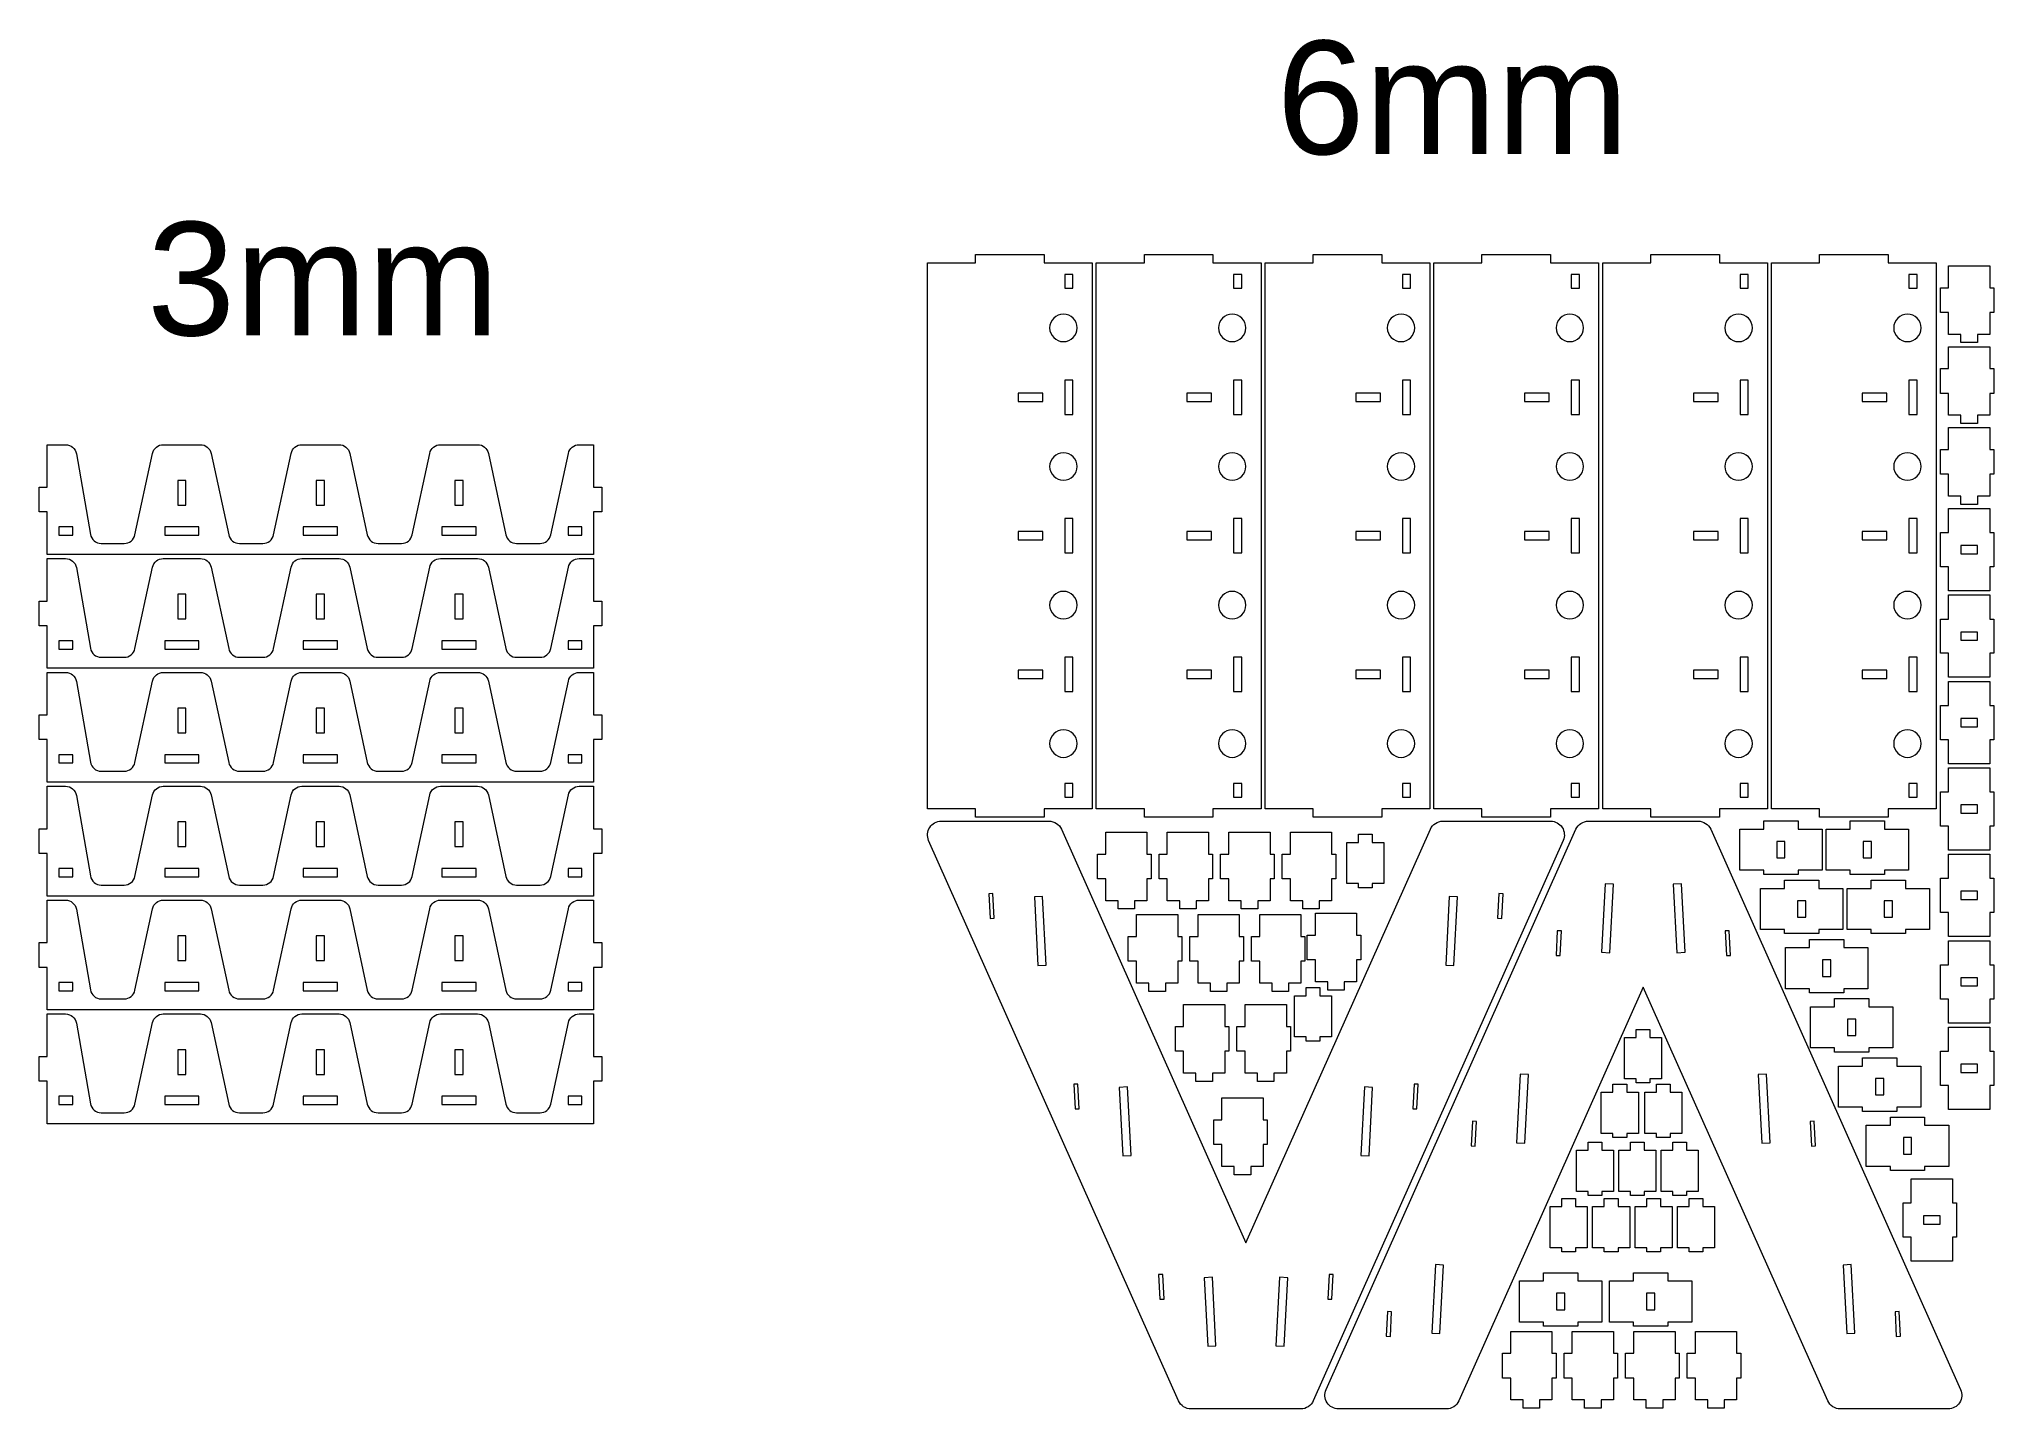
# Model space of a CAD drawing. Header units: millimetres. Extents: x -1167 to 258, y -149 to 849.
import ezdxf

# ---------------------------------------------------------------- set-up
doc = ezdxf.new("R2010")
doc.units = ezdxf.units.MM
doc.header["$MEASUREMENT"] = 0
doc.layers.add('Layer 1', color=7, linetype='Continuous')
doc.styles.add('0', font='arial.ttf', dxfattribs={"height": 1})

msp = doc.modelspace()

# ---------------------------------------------------------------- texts
at = {"layer": 'Layer 1', "color": 250, "style": '0'}
for s, p in [('6mm', (-265.189, 765.4151)), ('3mm', (-1088.1491, 633.3351))]:
    msp.add_text(s, height=82.6583, dxfattribs=at).set_placement(p)

# ---------------------------------------------------------------- linework, layer by layer
at = {"layer": 'Layer 1', "color": 230, "lineweight": 20}
for points, knots in [([(-519.49, 288.2447), (-519.49, 288.2447), (-484.49, 288.2447), (-484.49, 288.2447), (-484.49, 288.2447), (-484.49, 288.2447), (-484.49, 282.2447), (-484.49, 282.2447), (-484.49, 282.2447), (-484.49, 282.2447), (-434.49, 282.2447), (-434.49, 282.2447), (-434.49, 282.2447), (-434.49, 282.2447), (-434.49, 288.2447), (-434.49, 288.2447), (-434.49, 288.2447), (-434.49, 288.2447), (-399.49, 288.2447), (-399.49, 288.2447), (-399.49, 288.2447), (-399.49, 288.2447), (-399.49, 686.2447), (-399.49, 686.2447), (-399.49, 686.2447), (-399.49, 686.2447), (-434.49, 686.2447), (-434.49, 686.2447), (-434.49, 686.2447), (-434.49, 686.2447), (-434.49, 692.2447), (-434.49, 692.2447), (-434.49, 692.2447), (-434.49, 692.2447), (-484.49, 692.2447), (-484.49, 692.2447), (-484.49, 692.2447), (-484.49, 692.2447), (-484.49, 686.2447), (-484.49, 686.2447), (-484.49, 686.2447), (-484.49, 686.2447), (-519.49, 686.2447), (-519.49, 686.2447), (-519.49, 686.2447), (-519.49, 686.2447), (-519.49, 288.2447), (-519.49, 288.2447)], [0, 0, 0, 0, 0.076923077, 0.076923077, 0.076923077, 0.076923077, 0.153846154, 0.153846154, 0.153846154, 0.153846154, 0.230769231, 0.230769231, 0.230769231, 0.230769231, 0.307692308, 0.307692308, 0.307692308, 0.307692308, 0.384615385, 0.384615385, 0.384615385, 0.384615385, 0.461538462, 0.461538462, 0.461538462, 0.461538462, 0.538461538, 0.538461538, 0.538461538, 0.538461538, 0.615384615, 0.615384615, 0.615384615, 0.615384615, 0.692307692, 0.692307692, 0.692307692, 0.692307692, 0.769230769, 0.769230769, 0.769230769, 0.769230769, 0.846153846, 0.846153846, 0.846153846, 0.846153846, 1, 1, 1, 1]), ([(-396.49, 288.2447), (-396.49, 288.2447), (-361.49, 288.2447), (-361.49, 288.2447), (-361.49, 288.2447), (-361.49, 288.2447), (-361.49, 282.2447), (-361.49, 282.2447), (-361.49, 282.2447), (-361.49, 282.2447), (-311.49, 282.2447), (-311.49, 282.2447), (-311.49, 282.2447), (-311.49, 282.2447), (-311.49, 288.2447), (-311.49, 288.2447), (-311.49, 288.2447), (-311.49, 288.2447), (-276.49, 288.2447), (-276.49, 288.2447), (-276.49, 288.2447), (-276.49, 288.2447), (-276.49, 686.2447), (-276.49, 686.2447), (-276.49, 686.2447), (-276.49, 686.2447), (-311.49, 686.2447), (-311.49, 686.2447), (-311.49, 686.2447), (-311.49, 686.2447), (-311.49, 692.2447), (-311.49, 692.2447), (-311.49, 692.2447), (-311.49, 692.2447), (-361.49, 692.2447), (-361.49, 692.2447), (-361.49, 692.2447), (-361.49, 692.2447), (-361.49, 686.2447), (-361.49, 686.2447), (-361.49, 686.2447), (-361.49, 686.2447), (-396.49, 686.2447), (-396.49, 686.2447), (-396.49, 686.2447), (-396.49, 686.2447), (-396.49, 288.2447), (-396.49, 288.2447)], [0, 0, 0, 0, 0.076923077, 0.076923077, 0.076923077, 0.076923077, 0.153846154, 0.153846154, 0.153846154, 0.153846154, 0.230769231, 0.230769231, 0.230769231, 0.230769231, 0.307692308, 0.307692308, 0.307692308, 0.307692308, 0.384615385, 0.384615385, 0.384615385, 0.384615385, 0.461538462, 0.461538462, 0.461538462, 0.461538462, 0.538461538, 0.538461538, 0.538461538, 0.538461538, 0.615384615, 0.615384615, 0.615384615, 0.615384615, 0.692307692, 0.692307692, 0.692307692, 0.692307692, 0.769230769, 0.769230769, 0.769230769, 0.769230769, 0.846153846, 0.846153846, 0.846153846, 0.846153846, 1, 1, 1, 1]), ([(-273.49, 288.2447), (-273.49, 288.2447), (-238.49, 288.2447), (-238.49, 288.2447), (-238.49, 288.2447), (-238.49, 288.2447), (-238.49, 282.2447), (-238.49, 282.2447), (-238.49, 282.2447), (-238.49, 282.2447), (-188.49, 282.2447), (-188.49, 282.2447), (-188.49, 282.2447), (-188.49, 282.2447), (-188.49, 288.2447), (-188.49, 288.2447), (-188.49, 288.2447), (-188.49, 288.2447), (-153.49, 288.2447), (-153.49, 288.2447), (-153.49, 288.2447), (-153.49, 288.2447), (-153.49, 686.2447), (-153.49, 686.2447), (-153.49, 686.2447), (-153.49, 686.2447), (-188.49, 686.2447), (-188.49, 686.2447), (-188.49, 686.2447), (-188.49, 686.2447), (-188.49, 692.2447), (-188.49, 692.2447), (-188.49, 692.2447), (-188.49, 692.2447), (-238.49, 692.2447), (-238.49, 692.2447), (-238.49, 692.2447), (-238.49, 692.2447), (-238.49, 686.2447), (-238.49, 686.2447), (-238.49, 686.2447), (-238.49, 686.2447), (-273.49, 686.2447), (-273.49, 686.2447), (-273.49, 686.2447), (-273.49, 686.2447), (-273.49, 288.2447), (-273.49, 288.2447)], [0, 0, 0, 0, 0.076923077, 0.076923077, 0.076923077, 0.076923077, 0.153846154, 0.153846154, 0.153846154, 0.153846154, 0.230769231, 0.230769231, 0.230769231, 0.230769231, 0.307692308, 0.307692308, 0.307692308, 0.307692308, 0.384615385, 0.384615385, 0.384615385, 0.384615385, 0.461538462, 0.461538462, 0.461538462, 0.461538462, 0.538461538, 0.538461538, 0.538461538, 0.538461538, 0.615384615, 0.615384615, 0.615384615, 0.615384615, 0.692307692, 0.692307692, 0.692307692, 0.692307692, 0.769230769, 0.769230769, 0.769230769, 0.769230769, 0.846153846, 0.846153846, 0.846153846, 0.846153846, 1, 1, 1, 1]), ([(-150.49, 288.2447), (-150.49, 288.2447), (-115.49, 288.2447), (-115.49, 288.2447), (-115.49, 288.2447), (-115.49, 288.2447), (-115.49, 282.2447), (-115.49, 282.2447), (-115.49, 282.2447), (-115.49, 282.2447), (-65.49, 282.2447), (-65.49, 282.2447), (-65.49, 282.2447), (-65.49, 282.2447), (-65.49, 288.2447), (-65.49, 288.2447), (-65.49, 288.2447), (-65.49, 288.2447), (-30.49, 288.2447), (-30.49, 288.2447), (-30.49, 288.2447), (-30.49, 288.2447), (-30.49, 686.2447), (-30.49, 686.2447), (-30.49, 686.2447), (-30.49, 686.2447), (-65.49, 686.2447), (-65.49, 686.2447), (-65.49, 686.2447), (-65.49, 686.2447), (-65.49, 692.2447), (-65.49, 692.2447), (-65.49, 692.2447), (-65.49, 692.2447), (-115.49, 692.2447), (-115.49, 692.2447), (-115.49, 692.2447), (-115.49, 692.2447), (-115.49, 686.2447), (-115.49, 686.2447), (-115.49, 686.2447), (-115.49, 686.2447), (-150.49, 686.2447), (-150.49, 686.2447), (-150.49, 686.2447), (-150.49, 686.2447), (-150.49, 288.2447), (-150.49, 288.2447)], [0, 0, 0, 0, 0.076923077, 0.076923077, 0.076923077, 0.076923077, 0.153846154, 0.153846154, 0.153846154, 0.153846154, 0.230769231, 0.230769231, 0.230769231, 0.230769231, 0.307692308, 0.307692308, 0.307692308, 0.307692308, 0.384615385, 0.384615385, 0.384615385, 0.384615385, 0.461538462, 0.461538462, 0.461538462, 0.461538462, 0.538461538, 0.538461538, 0.538461538, 0.538461538, 0.615384615, 0.615384615, 0.615384615, 0.615384615, 0.692307692, 0.692307692, 0.692307692, 0.692307692, 0.769230769, 0.769230769, 0.769230769, 0.769230769, 0.846153846, 0.846153846, 0.846153846, 0.846153846, 1, 1, 1, 1]), ([(-27.49, 288.2447), (-27.49, 288.2447), (7.51, 288.2447), (7.51, 288.2447), (7.51, 288.2447), (7.51, 288.2447), (7.51, 282.2447), (7.51, 282.2447), (7.51, 282.2447), (7.51, 282.2447), (57.51, 282.2447), (57.51, 282.2447), (57.51, 282.2447), (57.51, 282.2447), (57.51, 288.2447), (57.51, 288.2447), (57.51, 288.2447), (57.51, 288.2447), (92.51, 288.2447), (92.51, 288.2447), (92.51, 288.2447), (92.51, 288.2447), (92.51, 686.2447), (92.51, 686.2447), (92.51, 686.2447), (92.51, 686.2447), (57.51, 686.2447), (57.51, 686.2447), (57.51, 686.2447), (57.51, 686.2447), (57.51, 692.2447), (57.51, 692.2447), (57.51, 692.2447), (57.51, 692.2447), (7.51, 692.2447), (7.51, 692.2447), (7.51, 692.2447), (7.51, 692.2447), (7.51, 686.2447), (7.51, 686.2447), (7.51, 686.2447), (7.51, 686.2447), (-27.49, 686.2447), (-27.49, 686.2447), (-27.49, 686.2447), (-27.49, 686.2447), (-27.49, 288.2447), (-27.49, 288.2447)], [0, 0, 0, 0, 0.076923077, 0.076923077, 0.076923077, 0.076923077, 0.153846154, 0.153846154, 0.153846154, 0.153846154, 0.230769231, 0.230769231, 0.230769231, 0.230769231, 0.307692308, 0.307692308, 0.307692308, 0.307692308, 0.384615385, 0.384615385, 0.384615385, 0.384615385, 0.461538462, 0.461538462, 0.461538462, 0.461538462, 0.538461538, 0.538461538, 0.538461538, 0.538461538, 0.615384615, 0.615384615, 0.615384615, 0.615384615, 0.692307692, 0.692307692, 0.692307692, 0.692307692, 0.769230769, 0.769230769, 0.769230769, 0.769230769, 0.846153846, 0.846153846, 0.846153846, 0.846153846, 1, 1, 1, 1]), ([(95.51, 288.2447), (95.51, 288.2447), (130.51, 288.2447), (130.51, 288.2447), (130.51, 288.2447), (130.51, 288.2447), (130.51, 282.2447), (130.51, 282.2447), (130.51, 282.2447), (130.51, 282.2447), (180.51, 282.2447), (180.51, 282.2447), (180.51, 282.2447), (180.51, 282.2447), (180.51, 288.2447), (180.51, 288.2447), (180.51, 288.2447), (180.51, 288.2447), (215.51, 288.2447), (215.51, 288.2447), (215.51, 288.2447), (215.51, 288.2447), (215.51, 686.2447), (215.51, 686.2447), (215.51, 686.2447), (215.51, 686.2447), (180.51, 686.2447), (180.51, 686.2447), (180.51, 686.2447), (180.51, 686.2447), (180.51, 692.2447), (180.51, 692.2447), (180.51, 692.2447), (180.51, 692.2447), (130.51, 692.2447), (130.51, 692.2447), (130.51, 692.2447), (130.51, 692.2447), (130.51, 686.2447), (130.51, 686.2447), (130.51, 686.2447), (130.51, 686.2447), (95.51, 686.2447), (95.51, 686.2447), (95.51, 686.2447), (95.51, 686.2447), (95.51, 288.2447), (95.51, 288.2447)], [0, 0, 0, 0, 0.076923077, 0.076923077, 0.076923077, 0.076923077, 0.153846154, 0.153846154, 0.153846154, 0.153846154, 0.230769231, 0.230769231, 0.230769231, 0.230769231, 0.307692308, 0.307692308, 0.307692308, 0.307692308, 0.384615385, 0.384615385, 0.384615385, 0.384615385, 0.461538462, 0.461538462, 0.461538462, 0.461538462, 0.538461538, 0.538461538, 0.538461538, 0.538461538, 0.615384615, 0.615384615, 0.615384615, 0.615384615, 0.692307692, 0.692307692, 0.692307692, 0.692307692, 0.769230769, 0.769230769, 0.769230769, 0.769230769, 0.846153846, 0.846153846, 0.846153846, 0.846153846, 1, 1, 1, 1]), ([(254.51, 684.0784), (254.51, 684.0784), (224.51, 684.0784), (224.51, 684.0784), (224.51, 684.0784), (224.51, 684.0784), (224.51, 668.0784), (224.51, 668.0784), (224.51, 668.0784), (224.51, 668.0784), (218.51, 668.0784), (218.51, 668.0784), (218.51, 668.0784), (218.51, 668.0784), (218.51, 650.0784), (218.51, 650.0784), (218.51, 650.0784), (218.51, 650.0784), (224.51, 650.0784), (224.51, 650.0784), (224.51, 650.0784), (224.51, 650.0784), (224.51, 634.0784), (224.51, 634.0784), (224.51, 634.0784), (224.51, 634.0784), (233.51, 634.0784), (233.51, 634.0784), (233.51, 634.0784), (233.51, 634.0784), (233.51, 628.0784), (233.51, 628.0784), (233.51, 628.0784), (233.51, 628.0784), (245.51, 628.0784), (245.51, 628.0784), (245.51, 628.0784), (245.51, 628.0784), (245.51, 634.0784), (245.51, 634.0784), (245.51, 634.0784), (245.51, 634.0784), (254.51, 634.0784), (254.51, 634.0784), (254.51, 634.0784), (254.51, 634.0784), (254.51, 650.0784), (254.51, 650.0784), (254.51, 650.0784), (254.51, 650.0784), (257.51, 650.0784), (257.51, 650.0784), (257.51, 650.0784), (257.51, 650.0784), (257.51, 668.0784), (257.51, 668.0784), (257.51, 668.0784), (257.51, 668.0784), (254.51, 668.0784), (254.51, 668.0784), (254.51, 668.0784), (254.51, 668.0784), (254.51, 684.0784), (254.51, 684.0784)], [0, 0, 0, 0, 0.058823529, 0.058823529, 0.058823529, 0.058823529, 0.117647059, 0.117647059, 0.117647059, 0.117647059, 0.176470588, 0.176470588, 0.176470588, 0.176470588, 0.235294118, 0.235294118, 0.235294118, 0.235294118, 0.294117647, 0.294117647, 0.294117647, 0.294117647, 0.352941176, 0.352941176, 0.352941176, 0.352941176, 0.411764706, 0.411764706, 0.411764706, 0.411764706, 0.470588235, 0.470588235, 0.470588235, 0.470588235, 0.529411765, 0.529411765, 0.529411765, 0.529411765, 0.588235294, 0.588235294, 0.588235294, 0.588235294, 0.647058824, 0.647058824, 0.647058824, 0.647058824, 0.705882353, 0.705882353, 0.705882353, 0.705882353, 0.764705882, 0.764705882, 0.764705882, 0.764705882, 0.823529412, 0.823529412, 0.823529412, 0.823529412, 0.882352941, 0.882352941, 0.882352941, 0.882352941, 1, 1, 1, 1]), ([(-413.49, 667.7447), (-413.49, 667.7447), (-419.49, 667.7447), (-419.49, 667.7447), (-419.49, 667.7447), (-419.49, 667.7447), (-419.49, 677.7447), (-419.49, 677.7447), (-419.49, 677.7447), (-419.49, 677.7447), (-413.49, 677.7447), (-413.49, 677.7447), (-413.49, 677.7447), (-413.49, 677.7447), (-413.49, 667.7447), (-413.49, 667.7447)], [0, 0, 0, 0, 0.2, 0.2, 0.2, 0.2, 0.4, 0.4, 0.4, 0.4, 0.6, 0.6, 0.6, 0.6, 1, 1, 1, 1]), ([(-290.49, 667.7447), (-290.49, 667.7447), (-296.49, 667.7447), (-296.49, 667.7447), (-296.49, 667.7447), (-296.49, 667.7447), (-296.49, 677.7447), (-296.49, 677.7447), (-296.49, 677.7447), (-296.49, 677.7447), (-290.49, 677.7447), (-290.49, 677.7447), (-290.49, 677.7447), (-290.49, 677.7447), (-290.49, 667.7447), (-290.49, 667.7447)], [0, 0, 0, 0, 0.2, 0.2, 0.2, 0.2, 0.4, 0.4, 0.4, 0.4, 0.6, 0.6, 0.6, 0.6, 1, 1, 1, 1]), ([(-167.49, 667.7447), (-167.49, 667.7447), (-173.49, 667.7447), (-173.49, 667.7447), (-173.49, 667.7447), (-173.49, 667.7447), (-173.49, 677.7447), (-173.49, 677.7447), (-173.49, 677.7447), (-173.49, 677.7447), (-167.49, 677.7447), (-167.49, 677.7447), (-167.49, 677.7447), (-167.49, 677.7447), (-167.49, 667.7447), (-167.49, 667.7447)], [0, 0, 0, 0, 0.2, 0.2, 0.2, 0.2, 0.4, 0.4, 0.4, 0.4, 0.6, 0.6, 0.6, 0.6, 1, 1, 1, 1]), ([(-44.49, 667.7447), (-44.49, 667.7447), (-50.49, 667.7447), (-50.49, 667.7447), (-50.49, 667.7447), (-50.49, 667.7447), (-50.49, 677.7447), (-50.49, 677.7447), (-50.49, 677.7447), (-50.49, 677.7447), (-44.49, 677.7447), (-44.49, 677.7447), (-44.49, 677.7447), (-44.49, 677.7447), (-44.49, 667.7447), (-44.49, 667.7447)], [0, 0, 0, 0, 0.2, 0.2, 0.2, 0.2, 0.4, 0.4, 0.4, 0.4, 0.6, 0.6, 0.6, 0.6, 1, 1, 1, 1]), ([(78.51, 667.7447), (78.51, 667.7447), (72.51, 667.7447), (72.51, 667.7447), (72.51, 667.7447), (72.51, 667.7447), (72.51, 677.7447), (72.51, 677.7447), (72.51, 677.7447), (72.51, 677.7447), (78.51, 677.7447), (78.51, 677.7447), (78.51, 677.7447), (78.51, 677.7447), (78.51, 667.7447), (78.51, 667.7447)], [0, 0, 0, 0, 0.2, 0.2, 0.2, 0.2, 0.4, 0.4, 0.4, 0.4, 0.6, 0.6, 0.6, 0.6, 1, 1, 1, 1]), ([(201.51, 667.7447), (201.51, 667.7447), (195.51, 667.7447), (195.51, 667.7447), (195.51, 667.7447), (195.51, 667.7447), (195.51, 677.7447), (195.51, 677.7447), (195.51, 677.7447), (195.51, 677.7447), (201.51, 677.7447), (201.51, 677.7447), (201.51, 677.7447), (201.51, 677.7447), (201.51, 667.7447), (201.51, 667.7447)], [0, 0, 0, 0, 0.2, 0.2, 0.2, 0.2, 0.4, 0.4, 0.4, 0.4, 0.6, 0.6, 0.6, 0.6, 1, 1, 1, 1]), ([(-420.49, 628.7447), (-426.0129, 628.7447), (-430.49, 633.2219), (-430.49, 638.7447), (-430.49, 638.7447), (-430.49, 644.2676), (-426.0128, 648.7447), (-420.4899, 648.7447), (-420.4899, 648.7447), (-414.9671, 648.7447), (-410.49, 644.2675), (-410.49, 638.7447), (-410.49, 638.7447), (-410.49, 633.2218), (-414.9672, 628.7447), (-420.49, 628.7447)], [0, 0, 0, 0, 0.2, 0.2, 0.2, 0.2, 0.4, 0.4, 0.4, 0.4, 0.6, 0.6, 0.6, 0.6, 1, 1, 1, 1]), ([(-297.49, 628.7447), (-303.0129, 628.7447), (-307.49, 633.2219), (-307.49, 638.7447), (-307.49, 638.7447), (-307.49, 644.2676), (-303.0128, 648.7447), (-297.4899, 648.7447), (-297.4899, 648.7447), (-291.9671, 648.7447), (-287.49, 644.2675), (-287.49, 638.7447), (-287.49, 638.7447), (-287.49, 633.2218), (-291.9672, 628.7447), (-297.49, 628.7447)], [0, 0, 0, 0, 0.2, 0.2, 0.2, 0.2, 0.4, 0.4, 0.4, 0.4, 0.6, 0.6, 0.6, 0.6, 1, 1, 1, 1]), ([(-174.49, 628.7447), (-180.0129, 628.7447), (-184.49, 633.2219), (-184.49, 638.7447), (-184.49, 638.7447), (-184.49, 644.2676), (-180.0128, 648.7447), (-174.4899, 648.7447), (-174.4899, 648.7447), (-168.9671, 648.7447), (-164.49, 644.2675), (-164.49, 638.7447), (-164.49, 638.7447), (-164.49, 633.2218), (-168.9672, 628.7447), (-174.49, 628.7447)], [0, 0, 0, 0, 0.2, 0.2, 0.2, 0.2, 0.4, 0.4, 0.4, 0.4, 0.6, 0.6, 0.6, 0.6, 1, 1, 1, 1]), ([(-51.49, 628.7447), (-57.0129, 628.7447), (-61.49, 633.2219), (-61.49, 638.7447), (-61.49, 638.7447), (-61.49, 644.2676), (-57.0128, 648.7447), (-51.4899, 648.7447), (-51.4899, 648.7447), (-45.9671, 648.7447), (-41.49, 644.2675), (-41.49, 638.7447), (-41.49, 638.7447), (-41.49, 633.2218), (-45.9672, 628.7447), (-51.49, 628.7447)], [0, 0, 0, 0, 0.2, 0.2, 0.2, 0.2, 0.4, 0.4, 0.4, 0.4, 0.6, 0.6, 0.6, 0.6, 1, 1, 1, 1]), ([(71.51, 628.7447), (65.9871, 628.7447), (61.51, 633.2219), (61.51, 638.7447), (61.51, 638.7447), (61.51, 644.2676), (65.9872, 648.7447), (71.5101, 648.7447), (71.5101, 648.7447), (77.0329, 648.7447), (81.51, 644.2675), (81.51, 638.7447), (81.51, 638.7447), (81.51, 633.2218), (77.0328, 628.7447), (71.51, 628.7447)], [0, 0, 0, 0, 0.2, 0.2, 0.2, 0.2, 0.4, 0.4, 0.4, 0.4, 0.6, 0.6, 0.6, 0.6, 1, 1, 1, 1]), ([(194.51, 628.7447), (188.9871, 628.7447), (184.51, 633.2219), (184.51, 638.7447), (184.51, 638.7447), (184.51, 644.2676), (188.9872, 648.7447), (194.5101, 648.7447), (194.5101, 648.7447), (200.0329, 648.7447), (204.51, 644.2675), (204.51, 638.7447), (204.51, 638.7447), (204.51, 633.2218), (200.0328, 628.7447), (194.51, 628.7447)], [0, 0, 0, 0, 0.2, 0.2, 0.2, 0.2, 0.4, 0.4, 0.4, 0.4, 0.6, 0.6, 0.6, 0.6, 1, 1, 1, 1]), ([(254.51, 625.0784), (254.51, 625.0784), (224.51, 625.0784), (224.51, 625.0784), (224.51, 625.0784), (224.51, 625.0784), (224.51, 609.0784), (224.51, 609.0784), (224.51, 609.0784), (224.51, 609.0784), (218.51, 609.0784), (218.51, 609.0784), (218.51, 609.0784), (218.51, 609.0784), (218.51, 591.0784), (218.51, 591.0784), (218.51, 591.0784), (218.51, 591.0784), (224.51, 591.0784), (224.51, 591.0784), (224.51, 591.0784), (224.51, 591.0784), (224.51, 575.0784), (224.51, 575.0784), (224.51, 575.0784), (224.51, 575.0784), (233.51, 575.0784), (233.51, 575.0784), (233.51, 575.0784), (233.51, 575.0784), (233.51, 569.0784), (233.51, 569.0784), (233.51, 569.0784), (233.51, 569.0784), (245.51, 569.0784), (245.51, 569.0784), (245.51, 569.0784), (245.51, 569.0784), (245.51, 575.0784), (245.51, 575.0784), (245.51, 575.0784), (245.51, 575.0784), (254.51, 575.0784), (254.51, 575.0784), (254.51, 575.0784), (254.51, 575.0784), (254.51, 591.0784), (254.51, 591.0784), (254.51, 591.0784), (254.51, 591.0784), (257.51, 591.0784), (257.51, 591.0784), (257.51, 591.0784), (257.51, 591.0784), (257.51, 609.0784), (257.51, 609.0784), (257.51, 609.0784), (257.51, 609.0784), (254.51, 609.0784), (254.51, 609.0784), (254.51, 609.0784), (254.51, 609.0784), (254.51, 625.0784), (254.51, 625.0784)], [0, 0, 0, 0, 0.058823529, 0.058823529, 0.058823529, 0.058823529, 0.117647059, 0.117647059, 0.117647059, 0.117647059, 0.176470588, 0.176470588, 0.176470588, 0.176470588, 0.235294118, 0.235294118, 0.235294118, 0.235294118, 0.294117647, 0.294117647, 0.294117647, 0.294117647, 0.352941176, 0.352941176, 0.352941176, 0.352941176, 0.411764706, 0.411764706, 0.411764706, 0.411764706, 0.470588235, 0.470588235, 0.470588235, 0.470588235, 0.529411765, 0.529411765, 0.529411765, 0.529411765, 0.588235294, 0.588235294, 0.588235294, 0.588235294, 0.647058824, 0.647058824, 0.647058824, 0.647058824, 0.705882353, 0.705882353, 0.705882353, 0.705882353, 0.764705882, 0.764705882, 0.764705882, 0.764705882, 0.823529412, 0.823529412, 0.823529412, 0.823529412, 0.882352941, 0.882352941, 0.882352941, 0.882352941, 1, 1, 1, 1]), ([(-413.49, 575.7447), (-413.49, 575.7447), (-419.49, 575.7447), (-419.49, 575.7447), (-419.49, 575.7447), (-419.49, 575.7447), (-419.49, 600.7447), (-419.49, 600.7447), (-419.49, 600.7447), (-419.49, 600.7447), (-413.49, 600.7447), (-413.49, 600.7447), (-413.49, 600.7447), (-413.49, 600.7447), (-413.49, 575.7447), (-413.49, 575.7447)], [0, 0, 0, 0, 0.2, 0.2, 0.2, 0.2, 0.4, 0.4, 0.4, 0.4, 0.6, 0.6, 0.6, 0.6, 1, 1, 1, 1]), ([(-290.49, 575.7447), (-290.49, 575.7447), (-296.49, 575.7447), (-296.49, 575.7447), (-296.49, 575.7447), (-296.49, 575.7447), (-296.49, 600.7447), (-296.49, 600.7447), (-296.49, 600.7447), (-296.49, 600.7447), (-290.49, 600.7447), (-290.49, 600.7447), (-290.49, 600.7447), (-290.49, 600.7447), (-290.49, 575.7447), (-290.49, 575.7447)], [0, 0, 0, 0, 0.2, 0.2, 0.2, 0.2, 0.4, 0.4, 0.4, 0.4, 0.6, 0.6, 0.6, 0.6, 1, 1, 1, 1]), ([(-167.49, 575.7447), (-167.49, 575.7447), (-173.49, 575.7447), (-173.49, 575.7447), (-173.49, 575.7447), (-173.49, 575.7447), (-173.49, 600.7447), (-173.49, 600.7447), (-173.49, 600.7447), (-173.49, 600.7447), (-167.49, 600.7447), (-167.49, 600.7447), (-167.49, 600.7447), (-167.49, 600.7447), (-167.49, 575.7447), (-167.49, 575.7447)], [0, 0, 0, 0, 0.2, 0.2, 0.2, 0.2, 0.4, 0.4, 0.4, 0.4, 0.6, 0.6, 0.6, 0.6, 1, 1, 1, 1]), ([(-44.49, 575.7447), (-44.49, 575.7447), (-50.49, 575.7447), (-50.49, 575.7447), (-50.49, 575.7447), (-50.49, 575.7447), (-50.49, 600.7447), (-50.49, 600.7447), (-50.49, 600.7447), (-50.49, 600.7447), (-44.49, 600.7447), (-44.49, 600.7447), (-44.49, 600.7447), (-44.49, 600.7447), (-44.49, 575.7447), (-44.49, 575.7447)], [0, 0, 0, 0, 0.2, 0.2, 0.2, 0.2, 0.4, 0.4, 0.4, 0.4, 0.6, 0.6, 0.6, 0.6, 1, 1, 1, 1]), ([(78.51, 575.7447), (78.51, 575.7447), (72.51, 575.7447), (72.51, 575.7447), (72.51, 575.7447), (72.51, 575.7447), (72.51, 600.7447), (72.51, 600.7447), (72.51, 600.7447), (72.51, 600.7447), (78.51, 600.7447), (78.51, 600.7447), (78.51, 600.7447), (78.51, 600.7447), (78.51, 575.7447), (78.51, 575.7447)], [0, 0, 0, 0, 0.2, 0.2, 0.2, 0.2, 0.4, 0.4, 0.4, 0.4, 0.6, 0.6, 0.6, 0.6, 1, 1, 1, 1]), ([(201.51, 575.7447), (201.51, 575.7447), (195.51, 575.7447), (195.51, 575.7447), (195.51, 575.7447), (195.51, 575.7447), (195.51, 600.7447), (195.51, 600.7447), (195.51, 600.7447), (195.51, 600.7447), (201.51, 600.7447), (201.51, 600.7447), (201.51, 600.7447), (201.51, 600.7447), (201.51, 575.7447), (201.51, 575.7447)], [0, 0, 0, 0, 0.2, 0.2, 0.2, 0.2, 0.4, 0.4, 0.4, 0.4, 0.6, 0.6, 0.6, 0.6, 1, 1, 1, 1]), ([(-435.49, 585.2447), (-435.49, 585.2447), (-453.49, 585.2447), (-453.49, 585.2447), (-453.49, 585.2447), (-453.49, 585.2447), (-453.49, 591.2447), (-453.49, 591.2447), (-453.49, 591.2447), (-453.49, 591.2447), (-435.49, 591.2447), (-435.49, 591.2447), (-435.49, 591.2447), (-435.49, 591.2447), (-435.49, 585.2447), (-435.49, 585.2447)], [0, 0, 0, 0, 0.2, 0.2, 0.2, 0.2, 0.4, 0.4, 0.4, 0.4, 0.6, 0.6, 0.6, 0.6, 1, 1, 1, 1]), ([(-312.49, 585.2447), (-312.49, 585.2447), (-330.49, 585.2447), (-330.49, 585.2447), (-330.49, 585.2447), (-330.49, 585.2447), (-330.49, 591.2447), (-330.49, 591.2447), (-330.49, 591.2447), (-330.49, 591.2447), (-312.49, 591.2447), (-312.49, 591.2447), (-312.49, 591.2447), (-312.49, 591.2447), (-312.49, 585.2447), (-312.49, 585.2447)], [0, 0, 0, 0, 0.2, 0.2, 0.2, 0.2, 0.4, 0.4, 0.4, 0.4, 0.6, 0.6, 0.6, 0.6, 1, 1, 1, 1]), ([(-189.49, 585.2447), (-189.49, 585.2447), (-207.49, 585.2447), (-207.49, 585.2447), (-207.49, 585.2447), (-207.49, 585.2447), (-207.49, 591.2447), (-207.49, 591.2447), (-207.49, 591.2447), (-207.49, 591.2447), (-189.49, 591.2447), (-189.49, 591.2447), (-189.49, 591.2447), (-189.49, 591.2447), (-189.49, 585.2447), (-189.49, 585.2447)], [0, 0, 0, 0, 0.2, 0.2, 0.2, 0.2, 0.4, 0.4, 0.4, 0.4, 0.6, 0.6, 0.6, 0.6, 1, 1, 1, 1]), ([(-66.49, 585.2447), (-66.49, 585.2447), (-84.49, 585.2447), (-84.49, 585.2447), (-84.49, 585.2447), (-84.49, 585.2447), (-84.49, 591.2447), (-84.49, 591.2447), (-84.49, 591.2447), (-84.49, 591.2447), (-66.49, 591.2447), (-66.49, 591.2447), (-66.49, 591.2447), (-66.49, 591.2447), (-66.49, 585.2447), (-66.49, 585.2447)], [0, 0, 0, 0, 0.2, 0.2, 0.2, 0.2, 0.4, 0.4, 0.4, 0.4, 0.6, 0.6, 0.6, 0.6, 1, 1, 1, 1]), ([(56.51, 585.2447), (56.51, 585.2447), (38.51, 585.2447), (38.51, 585.2447), (38.51, 585.2447), (38.51, 585.2447), (38.51, 591.2447), (38.51, 591.2447), (38.51, 591.2447), (38.51, 591.2447), (56.51, 591.2447), (56.51, 591.2447), (56.51, 591.2447), (56.51, 591.2447), (56.51, 585.2447), (56.51, 585.2447)], [0, 0, 0, 0, 0.2, 0.2, 0.2, 0.2, 0.4, 0.4, 0.4, 0.4, 0.6, 0.6, 0.6, 0.6, 1, 1, 1, 1]), ([(179.51, 585.2447), (179.51, 585.2447), (161.51, 585.2447), (161.51, 585.2447), (161.51, 585.2447), (161.51, 585.2447), (161.51, 591.2447), (161.51, 591.2447), (161.51, 591.2447), (161.51, 591.2447), (179.51, 591.2447), (179.51, 591.2447), (179.51, 591.2447), (179.51, 591.2447), (179.51, 585.2447), (179.51, 585.2447)], [0, 0, 0, 0, 0.2, 0.2, 0.2, 0.2, 0.4, 0.4, 0.4, 0.4, 0.6, 0.6, 0.6, 0.6, 1, 1, 1, 1]), ([(254.51, 566.0784), (254.51, 566.0784), (224.51, 566.0784), (224.51, 566.0784), (224.51, 566.0784), (224.51, 566.0784), (224.51, 550.0784), (224.51, 550.0784), (224.51, 550.0784), (224.51, 550.0784), (218.51, 550.0784), (218.51, 550.0784), (218.51, 550.0784), (218.51, 550.0784), (218.51, 532.0784), (218.51, 532.0784), (218.51, 532.0784), (218.51, 532.0784), (224.51, 532.0784), (224.51, 532.0784), (224.51, 532.0784), (224.51, 532.0784), (224.51, 516.0784), (224.51, 516.0784), (224.51, 516.0784), (224.51, 516.0784), (233.51, 516.0784), (233.51, 516.0784), (233.51, 516.0784), (233.51, 516.0784), (233.51, 510.0784), (233.51, 510.0784), (233.51, 510.0784), (233.51, 510.0784), (245.51, 510.0784), (245.51, 510.0784), (245.51, 510.0784), (245.51, 510.0784), (245.51, 516.0784), (245.51, 516.0784), (245.51, 516.0784), (245.51, 516.0784), (254.51, 516.0784), (254.51, 516.0784), (254.51, 516.0784), (254.51, 516.0784), (254.51, 532.0784), (254.51, 532.0784), (254.51, 532.0784), (254.51, 532.0784), (257.51, 532.0784), (257.51, 532.0784), (257.51, 532.0784), (257.51, 532.0784), (257.51, 550.0784), (257.51, 550.0784), (257.51, 550.0784), (257.51, 550.0784), (254.51, 550.0784), (254.51, 550.0784), (254.51, 550.0784), (254.51, 550.0784), (254.51, 566.0784), (254.51, 566.0784)], [0, 0, 0, 0, 0.058823529, 0.058823529, 0.058823529, 0.058823529, 0.117647059, 0.117647059, 0.117647059, 0.117647059, 0.176470588, 0.176470588, 0.176470588, 0.176470588, 0.235294118, 0.235294118, 0.235294118, 0.235294118, 0.294117647, 0.294117647, 0.294117647, 0.294117647, 0.352941176, 0.352941176, 0.352941176, 0.352941176, 0.411764706, 0.411764706, 0.411764706, 0.411764706, 0.470588235, 0.470588235, 0.470588235, 0.470588235, 0.529411765, 0.529411765, 0.529411765, 0.529411765, 0.588235294, 0.588235294, 0.588235294, 0.588235294, 0.647058824, 0.647058824, 0.647058824, 0.647058824, 0.705882353, 0.705882353, 0.705882353, 0.705882353, 0.764705882, 0.764705882, 0.764705882, 0.764705882, 0.823529412, 0.823529412, 0.823529412, 0.823529412, 0.882352941, 0.882352941, 0.882352941, 0.882352941, 1, 1, 1, 1]), ([(-420.49, 527.7447), (-426.0129, 527.7447), (-430.49, 532.2219), (-430.49, 537.7447), (-430.49, 537.7447), (-430.49, 543.2676), (-426.0128, 547.7447), (-420.4899, 547.7447), (-420.4899, 547.7447), (-414.9671, 547.7447), (-410.49, 543.2675), (-410.49, 537.7447), (-410.49, 537.7447), (-410.49, 532.2218), (-414.9672, 527.7447), (-420.49, 527.7447)], [0, 0, 0, 0, 0.2, 0.2, 0.2, 0.2, 0.4, 0.4, 0.4, 0.4, 0.6, 0.6, 0.6, 0.6, 1, 1, 1, 1]), ([(-297.49, 527.7447), (-303.0129, 527.7447), (-307.49, 532.2219), (-307.49, 537.7447), (-307.49, 537.7447), (-307.49, 543.2676), (-303.0128, 547.7447), (-297.4899, 547.7447), (-297.4899, 547.7447), (-291.9671, 547.7447), (-287.49, 543.2675), (-287.49, 537.7447), (-287.49, 537.7447), (-287.49, 532.2218), (-291.9672, 527.7447), (-297.49, 527.7447)], [0, 0, 0, 0, 0.2, 0.2, 0.2, 0.2, 0.4, 0.4, 0.4, 0.4, 0.6, 0.6, 0.6, 0.6, 1, 1, 1, 1]), ([(-174.49, 527.7447), (-180.0129, 527.7447), (-184.49, 532.2219), (-184.49, 537.7447), (-184.49, 537.7447), (-184.49, 543.2676), (-180.0128, 547.7447), (-174.4899, 547.7447), (-174.4899, 547.7447), (-168.9671, 547.7447), (-164.49, 543.2675), (-164.49, 537.7447), (-164.49, 537.7447), (-164.49, 532.2218), (-168.9672, 527.7447), (-174.49, 527.7447)], [0, 0, 0, 0, 0.2, 0.2, 0.2, 0.2, 0.4, 0.4, 0.4, 0.4, 0.6, 0.6, 0.6, 0.6, 1, 1, 1, 1]), ([(-51.49, 527.7447), (-57.0129, 527.7447), (-61.49, 532.2219), (-61.49, 537.7447), (-61.49, 537.7447), (-61.49, 543.2676), (-57.0128, 547.7447), (-51.4899, 547.7447), (-51.4899, 547.7447), (-45.9671, 547.7447), (-41.49, 543.2675), (-41.49, 537.7447), (-41.49, 537.7447), (-41.49, 532.2218), (-45.9672, 527.7447), (-51.49, 527.7447)], [0, 0, 0, 0, 0.2, 0.2, 0.2, 0.2, 0.4, 0.4, 0.4, 0.4, 0.6, 0.6, 0.6, 0.6, 1, 1, 1, 1]), ([(71.51, 527.7447), (65.9871, 527.7447), (61.51, 532.2219), (61.51, 537.7447), (61.51, 537.7447), (61.51, 543.2676), (65.9872, 547.7447), (71.5101, 547.7447), (71.5101, 547.7447), (77.0329, 547.7447), (81.51, 543.2675), (81.51, 537.7447), (81.51, 537.7447), (81.51, 532.2218), (77.0328, 527.7447), (71.51, 527.7447)], [0, 0, 0, 0, 0.2, 0.2, 0.2, 0.2, 0.4, 0.4, 0.4, 0.4, 0.6, 0.6, 0.6, 0.6, 1, 1, 1, 1]), ([(194.51, 527.7447), (188.9871, 527.7447), (184.51, 532.2219), (184.51, 537.7447), (184.51, 537.7447), (184.51, 543.2676), (188.9872, 547.7447), (194.5101, 547.7447), (194.5101, 547.7447), (200.0329, 547.7447), (204.51, 543.2675), (204.51, 537.7447), (204.51, 537.7447), (204.51, 532.2218), (200.0328, 527.7447), (194.51, 527.7447)], [0, 0, 0, 0, 0.2, 0.2, 0.2, 0.2, 0.4, 0.4, 0.4, 0.4, 0.6, 0.6, 0.6, 0.6, 1, 1, 1, 1]), ([(-413.49, 474.7447), (-413.49, 474.7447), (-419.49, 474.7447), (-419.49, 474.7447), (-419.49, 474.7447), (-419.49, 474.7447), (-419.49, 499.7447), (-419.49, 499.7447), (-419.49, 499.7447), (-419.49, 499.7447), (-413.49, 499.7447), (-413.49, 499.7447), (-413.49, 499.7447), (-413.49, 499.7447), (-413.49, 474.7447), (-413.49, 474.7447)], [0, 0, 0, 0, 0.2, 0.2, 0.2, 0.2, 0.4, 0.4, 0.4, 0.4, 0.6, 0.6, 0.6, 0.6, 1, 1, 1, 1]), ([(-290.49, 474.7447), (-290.49, 474.7447), (-296.49, 474.7447), (-296.49, 474.7447), (-296.49, 474.7447), (-296.49, 474.7447), (-296.49, 499.7447), (-296.49, 499.7447), (-296.49, 499.7447), (-296.49, 499.7447), (-290.49, 499.7447), (-290.49, 499.7447), (-290.49, 499.7447), (-290.49, 499.7447), (-290.49, 474.7447), (-290.49, 474.7447)], [0, 0, 0, 0, 0.2, 0.2, 0.2, 0.2, 0.4, 0.4, 0.4, 0.4, 0.6, 0.6, 0.6, 0.6, 1, 1, 1, 1]), ([(-167.49, 474.7447), (-167.49, 474.7447), (-173.49, 474.7447), (-173.49, 474.7447), (-173.49, 474.7447), (-173.49, 474.7447), (-173.49, 499.7447), (-173.49, 499.7447), (-173.49, 499.7447), (-173.49, 499.7447), (-167.49, 499.7447), (-167.49, 499.7447), (-167.49, 499.7447), (-167.49, 499.7447), (-167.49, 474.7447), (-167.49, 474.7447)], [0, 0, 0, 0, 0.2, 0.2, 0.2, 0.2, 0.4, 0.4, 0.4, 0.4, 0.6, 0.6, 0.6, 0.6, 1, 1, 1, 1]), ([(-44.49, 474.7447), (-44.49, 474.7447), (-50.49, 474.7447), (-50.49, 474.7447), (-50.49, 474.7447), (-50.49, 474.7447), (-50.49, 499.7447), (-50.49, 499.7447), (-50.49, 499.7447), (-50.49, 499.7447), (-44.49, 499.7447), (-44.49, 499.7447), (-44.49, 499.7447), (-44.49, 499.7447), (-44.49, 474.7447), (-44.49, 474.7447)], [0, 0, 0, 0, 0.2, 0.2, 0.2, 0.2, 0.4, 0.4, 0.4, 0.4, 0.6, 0.6, 0.6, 0.6, 1, 1, 1, 1]), ([(78.51, 474.7447), (78.51, 474.7447), (72.51, 474.7447), (72.51, 474.7447), (72.51, 474.7447), (72.51, 474.7447), (72.51, 499.7447), (72.51, 499.7447), (72.51, 499.7447), (72.51, 499.7447), (78.51, 499.7447), (78.51, 499.7447), (78.51, 499.7447), (78.51, 499.7447), (78.51, 474.7447), (78.51, 474.7447)], [0, 0, 0, 0, 0.2, 0.2, 0.2, 0.2, 0.4, 0.4, 0.4, 0.4, 0.6, 0.6, 0.6, 0.6, 1, 1, 1, 1]), ([(201.51, 474.7447), (201.51, 474.7447), (195.51, 474.7447), (195.51, 474.7447), (195.51, 474.7447), (195.51, 474.7447), (195.51, 499.7447), (195.51, 499.7447), (195.51, 499.7447), (195.51, 499.7447), (201.51, 499.7447), (201.51, 499.7447), (201.51, 499.7447), (201.51, 499.7447), (201.51, 474.7447), (201.51, 474.7447)], [0, 0, 0, 0, 0.2, 0.2, 0.2, 0.2, 0.4, 0.4, 0.4, 0.4, 0.6, 0.6, 0.6, 0.6, 1, 1, 1, 1]), ([(224.51, 447.0784), (224.51, 447.0784), (254.51, 447.0784), (254.51, 447.0784), (254.51, 447.0784), (254.51, 447.0784), (254.51, 464.5784), (254.51, 464.5784), (254.51, 464.5784), (254.51, 464.5784), (257.51, 464.5784), (257.51, 464.5784), (257.51, 464.5784), (257.51, 464.5784), (257.51, 489.5784), (257.51, 489.5784), (257.51, 489.5784), (257.51, 489.5784), (254.51, 489.5784), (254.51, 489.5784), (254.51, 489.5784), (254.51, 489.5784), (254.51, 507.0784), (254.51, 507.0784), (254.51, 507.0784), (254.51, 507.0784), (224.51, 507.0784), (224.51, 507.0784), (224.51, 507.0784), (224.51, 507.0784), (224.51, 489.5784), (224.51, 489.5784), (224.51, 489.5784), (224.51, 489.5784), (218.51, 489.5784), (218.51, 489.5784), (218.51, 489.5784), (218.51, 489.5784), (218.51, 464.5784), (218.51, 464.5784), (218.51, 464.5784), (218.51, 464.5784), (224.51, 464.5784), (224.51, 464.5784), (224.51, 464.5784), (224.51, 464.5784), (224.51, 447.0784), (224.51, 447.0784)], [0, 0, 0, 0, 0.076923077, 0.076923077, 0.076923077, 0.076923077, 0.153846154, 0.153846154, 0.153846154, 0.153846154, 0.230769231, 0.230769231, 0.230769231, 0.230769231, 0.307692308, 0.307692308, 0.307692308, 0.307692308, 0.384615385, 0.384615385, 0.384615385, 0.384615385, 0.461538462, 0.461538462, 0.461538462, 0.461538462, 0.538461538, 0.538461538, 0.538461538, 0.538461538, 0.615384615, 0.615384615, 0.615384615, 0.615384615, 0.692307692, 0.692307692, 0.692307692, 0.692307692, 0.769230769, 0.769230769, 0.769230769, 0.769230769, 0.846153846, 0.846153846, 0.846153846, 0.846153846, 1, 1, 1, 1]), ([(-435.49, 484.2447), (-435.49, 484.2447), (-453.49, 484.2447), (-453.49, 484.2447), (-453.49, 484.2447), (-453.49, 484.2447), (-453.49, 490.2447), (-453.49, 490.2447), (-453.49, 490.2447), (-453.49, 490.2447), (-435.49, 490.2447), (-435.49, 490.2447), (-435.49, 490.2447), (-435.49, 490.2447), (-435.49, 484.2447), (-435.49, 484.2447)], [0, 0, 0, 0, 0.2, 0.2, 0.2, 0.2, 0.4, 0.4, 0.4, 0.4, 0.6, 0.6, 0.6, 0.6, 1, 1, 1, 1]), ([(-312.49, 484.2447), (-312.49, 484.2447), (-330.49, 484.2447), (-330.49, 484.2447), (-330.49, 484.2447), (-330.49, 484.2447), (-330.49, 490.2447), (-330.49, 490.2447), (-330.49, 490.2447), (-330.49, 490.2447), (-312.49, 490.2447), (-312.49, 490.2447), (-312.49, 490.2447), (-312.49, 490.2447), (-312.49, 484.2447), (-312.49, 484.2447)], [0, 0, 0, 0, 0.2, 0.2, 0.2, 0.2, 0.4, 0.4, 0.4, 0.4, 0.6, 0.6, 0.6, 0.6, 1, 1, 1, 1]), ([(-189.49, 484.2447), (-189.49, 484.2447), (-207.49, 484.2447), (-207.49, 484.2447), (-207.49, 484.2447), (-207.49, 484.2447), (-207.49, 490.2447), (-207.49, 490.2447), (-207.49, 490.2447), (-207.49, 490.2447), (-189.49, 490.2447), (-189.49, 490.2447), (-189.49, 490.2447), (-189.49, 490.2447), (-189.49, 484.2447), (-189.49, 484.2447)], [0, 0, 0, 0, 0.2, 0.2, 0.2, 0.2, 0.4, 0.4, 0.4, 0.4, 0.6, 0.6, 0.6, 0.6, 1, 1, 1, 1]), ([(-66.49, 484.2447), (-66.49, 484.2447), (-84.49, 484.2447), (-84.49, 484.2447), (-84.49, 484.2447), (-84.49, 484.2447), (-84.49, 490.2447), (-84.49, 490.2447), (-84.49, 490.2447), (-84.49, 490.2447), (-66.49, 490.2447), (-66.49, 490.2447), (-66.49, 490.2447), (-66.49, 490.2447), (-66.49, 484.2447), (-66.49, 484.2447)], [0, 0, 0, 0, 0.2, 0.2, 0.2, 0.2, 0.4, 0.4, 0.4, 0.4, 0.6, 0.6, 0.6, 0.6, 1, 1, 1, 1]), ([(56.51, 484.2447), (56.51, 484.2447), (38.51, 484.2447), (38.51, 484.2447), (38.51, 484.2447), (38.51, 484.2447), (38.51, 490.2447), (38.51, 490.2447), (38.51, 490.2447), (38.51, 490.2447), (56.51, 490.2447), (56.51, 490.2447), (56.51, 490.2447), (56.51, 490.2447), (56.51, 484.2447), (56.51, 484.2447)], [0, 0, 0, 0, 0.2, 0.2, 0.2, 0.2, 0.4, 0.4, 0.4, 0.4, 0.6, 0.6, 0.6, 0.6, 1, 1, 1, 1]), ([(179.51, 484.2447), (179.51, 484.2447), (161.51, 484.2447), (161.51, 484.2447), (161.51, 484.2447), (161.51, 484.2447), (161.51, 490.2447), (161.51, 490.2447), (161.51, 490.2447), (161.51, 490.2447), (179.51, 490.2447), (179.51, 490.2447), (179.51, 490.2447), (179.51, 490.2447), (179.51, 484.2447), (179.51, 484.2447)], [0, 0, 0, 0, 0.2, 0.2, 0.2, 0.2, 0.4, 0.4, 0.4, 0.4, 0.6, 0.6, 0.6, 0.6, 1, 1, 1, 1]), ([(245.51, 474.0784), (245.51, 474.0784), (233.51, 474.0784), (233.51, 474.0784), (233.51, 474.0784), (233.51, 474.0784), (233.51, 480.0784), (233.51, 480.0784), (233.51, 480.0784), (233.51, 480.0784), (245.51, 480.0784), (245.51, 480.0784), (245.51, 480.0784), (245.51, 480.0784), (245.51, 474.0784), (245.51, 474.0784)], [0, 0, 0, 0, 0.2, 0.2, 0.2, 0.2, 0.4, 0.4, 0.4, 0.4, 0.6, 0.6, 0.6, 0.6, 1, 1, 1, 1]), ([(-420.49, 426.7447), (-426.0129, 426.7447), (-430.49, 431.2219), (-430.49, 436.7447), (-430.49, 436.7447), (-430.49, 442.2676), (-426.0128, 446.7447), (-420.4899, 446.7447), (-420.4899, 446.7447), (-414.9671, 446.7447), (-410.49, 442.2675), (-410.49, 436.7447), (-410.49, 436.7447), (-410.49, 431.2218), (-414.9672, 426.7447), (-420.49, 426.7447)], [0, 0, 0, 0, 0.2, 0.2, 0.2, 0.2, 0.4, 0.4, 0.4, 0.4, 0.6, 0.6, 0.6, 0.6, 1, 1, 1, 1]), ([(-297.49, 426.7447), (-303.0129, 426.7447), (-307.49, 431.2219), (-307.49, 436.7447), (-307.49, 436.7447), (-307.49, 442.2676), (-303.0128, 446.7447), (-297.4899, 446.7447), (-297.4899, 446.7447), (-291.9671, 446.7447), (-287.49, 442.2675), (-287.49, 436.7447), (-287.49, 436.7447), (-287.49, 431.2218), (-291.9672, 426.7447), (-297.49, 426.7447)], [0, 0, 0, 0, 0.2, 0.2, 0.2, 0.2, 0.4, 0.4, 0.4, 0.4, 0.6, 0.6, 0.6, 0.6, 1, 1, 1, 1]), ([(-174.49, 426.7447), (-180.0129, 426.7447), (-184.49, 431.2219), (-184.49, 436.7447), (-184.49, 436.7447), (-184.49, 442.2676), (-180.0128, 446.7447), (-174.4899, 446.7447), (-174.4899, 446.7447), (-168.9671, 446.7447), (-164.49, 442.2675), (-164.49, 436.7447), (-164.49, 436.7447), (-164.49, 431.2218), (-168.9672, 426.7447), (-174.49, 426.7447)], [0, 0, 0, 0, 0.2, 0.2, 0.2, 0.2, 0.4, 0.4, 0.4, 0.4, 0.6, 0.6, 0.6, 0.6, 1, 1, 1, 1]), ([(-51.49, 426.7447), (-57.0129, 426.7447), (-61.49, 431.2219), (-61.49, 436.7447), (-61.49, 436.7447), (-61.49, 442.2676), (-57.0128, 446.7447), (-51.4899, 446.7447), (-51.4899, 446.7447), (-45.9671, 446.7447), (-41.49, 442.2675), (-41.49, 436.7447), (-41.49, 436.7447), (-41.49, 431.2218), (-45.9672, 426.7447), (-51.49, 426.7447)], [0, 0, 0, 0, 0.2, 0.2, 0.2, 0.2, 0.4, 0.4, 0.4, 0.4, 0.6, 0.6, 0.6, 0.6, 1, 1, 1, 1]), ([(71.51, 426.7447), (65.9871, 426.7447), (61.51, 431.2219), (61.51, 436.7447), (61.51, 436.7447), (61.51, 442.2676), (65.9872, 446.7447), (71.5101, 446.7447), (71.5101, 446.7447), (77.0329, 446.7447), (81.51, 442.2675), (81.51, 436.7447), (81.51, 436.7447), (81.51, 431.2218), (77.0328, 426.7447), (71.51, 426.7447)], [0, 0, 0, 0, 0.2, 0.2, 0.2, 0.2, 0.4, 0.4, 0.4, 0.4, 0.6, 0.6, 0.6, 0.6, 1, 1, 1, 1]), ([(194.51, 426.7447), (188.9871, 426.7447), (184.51, 431.2219), (184.51, 436.7447), (184.51, 436.7447), (184.51, 442.2676), (188.9872, 446.7447), (194.5101, 446.7447), (194.5101, 446.7447), (200.0329, 446.7447), (204.51, 442.2675), (204.51, 436.7447), (204.51, 436.7447), (204.51, 431.2218), (200.0328, 426.7447), (194.51, 426.7447)], [0, 0, 0, 0, 0.2, 0.2, 0.2, 0.2, 0.4, 0.4, 0.4, 0.4, 0.6, 0.6, 0.6, 0.6, 1, 1, 1, 1]), ([(224.51, 384.0784), (224.51, 384.0784), (254.51, 384.0784), (254.51, 384.0784), (254.51, 384.0784), (254.51, 384.0784), (254.51, 401.5784), (254.51, 401.5784), (254.51, 401.5784), (254.51, 401.5784), (257.51, 401.5784), (257.51, 401.5784), (257.51, 401.5784), (257.51, 401.5784), (257.51, 426.5784), (257.51, 426.5784), (257.51, 426.5784), (257.51, 426.5784), (254.51, 426.5784), (254.51, 426.5784), (254.51, 426.5784), (254.51, 426.5784), (254.51, 444.0784), (254.51, 444.0784), (254.51, 444.0784), (254.51, 444.0784), (224.51, 444.0784), (224.51, 444.0784), (224.51, 444.0784), (224.51, 444.0784), (224.51, 426.5784), (224.51, 426.5784), (224.51, 426.5784), (224.51, 426.5784), (218.51, 426.5784), (218.51, 426.5784), (218.51, 426.5784), (218.51, 426.5784), (218.51, 401.5784), (218.51, 401.5784), (218.51, 401.5784), (218.51, 401.5784), (224.51, 401.5784), (224.51, 401.5784), (224.51, 401.5784), (224.51, 401.5784), (224.51, 384.0784), (224.51, 384.0784)], [0, 0, 0, 0, 0.076923077, 0.076923077, 0.076923077, 0.076923077, 0.153846154, 0.153846154, 0.153846154, 0.153846154, 0.230769231, 0.230769231, 0.230769231, 0.230769231, 0.307692308, 0.307692308, 0.307692308, 0.307692308, 0.384615385, 0.384615385, 0.384615385, 0.384615385, 0.461538462, 0.461538462, 0.461538462, 0.461538462, 0.538461538, 0.538461538, 0.538461538, 0.538461538, 0.615384615, 0.615384615, 0.615384615, 0.615384615, 0.692307692, 0.692307692, 0.692307692, 0.692307692, 0.769230769, 0.769230769, 0.769230769, 0.769230769, 0.846153846, 0.846153846, 0.846153846, 0.846153846, 1, 1, 1, 1]), ([(245.51, 411.0784), (245.51, 411.0784), (233.51, 411.0784), (233.51, 411.0784), (233.51, 411.0784), (233.51, 411.0784), (233.51, 417.0784), (233.51, 417.0784), (233.51, 417.0784), (233.51, 417.0784), (245.51, 417.0784), (245.51, 417.0784), (245.51, 417.0784), (245.51, 417.0784), (245.51, 411.0784), (245.51, 411.0784)], [0, 0, 0, 0, 0.2, 0.2, 0.2, 0.2, 0.4, 0.4, 0.4, 0.4, 0.6, 0.6, 0.6, 0.6, 1, 1, 1, 1]), ([(-453.49, 383.2447), (-453.49, 383.2447), (-453.49, 389.2447), (-453.49, 389.2447), (-453.49, 389.2447), (-453.49, 389.2447), (-435.49, 389.2447), (-435.49, 389.2447), (-435.49, 389.2447), (-435.49, 389.2447), (-435.49, 383.2447), (-435.49, 383.2447), (-435.49, 383.2447), (-435.49, 383.2447), (-453.49, 383.2447), (-453.49, 383.2447)], [0, 0, 0, 0, 0.2, 0.2, 0.2, 0.2, 0.4, 0.4, 0.4, 0.4, 0.6, 0.6, 0.6, 0.6, 1, 1, 1, 1]), ([(-413.49, 373.7447), (-413.49, 373.7447), (-419.49, 373.7447), (-419.49, 373.7447), (-419.49, 373.7447), (-419.49, 373.7447), (-419.49, 398.7447), (-419.49, 398.7447), (-419.49, 398.7447), (-419.49, 398.7447), (-413.49, 398.7447), (-413.49, 398.7447), (-413.49, 398.7447), (-413.49, 398.7447), (-413.49, 373.7447), (-413.49, 373.7447)], [0, 0, 0, 0, 0.2, 0.2, 0.2, 0.2, 0.4, 0.4, 0.4, 0.4, 0.6, 0.6, 0.6, 0.6, 1, 1, 1, 1]), ([(-330.49, 383.2447), (-330.49, 383.2447), (-330.49, 389.2447), (-330.49, 389.2447), (-330.49, 389.2447), (-330.49, 389.2447), (-312.49, 389.2447), (-312.49, 389.2447), (-312.49, 389.2447), (-312.49, 389.2447), (-312.49, 383.2447), (-312.49, 383.2447), (-312.49, 383.2447), (-312.49, 383.2447), (-330.49, 383.2447), (-330.49, 383.2447)], [0, 0, 0, 0, 0.2, 0.2, 0.2, 0.2, 0.4, 0.4, 0.4, 0.4, 0.6, 0.6, 0.6, 0.6, 1, 1, 1, 1]), ([(-290.49, 373.7447), (-290.49, 373.7447), (-296.49, 373.7447), (-296.49, 373.7447), (-296.49, 373.7447), (-296.49, 373.7447), (-296.49, 398.7447), (-296.49, 398.7447), (-296.49, 398.7447), (-296.49, 398.7447), (-290.49, 398.7447), (-290.49, 398.7447), (-290.49, 398.7447), (-290.49, 398.7447), (-290.49, 373.7447), (-290.49, 373.7447)], [0, 0, 0, 0, 0.2, 0.2, 0.2, 0.2, 0.4, 0.4, 0.4, 0.4, 0.6, 0.6, 0.6, 0.6, 1, 1, 1, 1]), ([(-207.49, 383.2447), (-207.49, 383.2447), (-207.49, 389.2447), (-207.49, 389.2447), (-207.49, 389.2447), (-207.49, 389.2447), (-189.49, 389.2447), (-189.49, 389.2447), (-189.49, 389.2447), (-189.49, 389.2447), (-189.49, 383.2447), (-189.49, 383.2447), (-189.49, 383.2447), (-189.49, 383.2447), (-207.49, 383.2447), (-207.49, 383.2447)], [0, 0, 0, 0, 0.2, 0.2, 0.2, 0.2, 0.4, 0.4, 0.4, 0.4, 0.6, 0.6, 0.6, 0.6, 1, 1, 1, 1]), ([(-167.49, 373.7447), (-167.49, 373.7447), (-173.49, 373.7447), (-173.49, 373.7447), (-173.49, 373.7447), (-173.49, 373.7447), (-173.49, 398.7447), (-173.49, 398.7447), (-173.49, 398.7447), (-173.49, 398.7447), (-167.49, 398.7447), (-167.49, 398.7447), (-167.49, 398.7447), (-167.49, 398.7447), (-167.49, 373.7447), (-167.49, 373.7447)], [0, 0, 0, 0, 0.2, 0.2, 0.2, 0.2, 0.4, 0.4, 0.4, 0.4, 0.6, 0.6, 0.6, 0.6, 1, 1, 1, 1]), ([(-84.49, 383.2447), (-84.49, 383.2447), (-84.49, 389.2447), (-84.49, 389.2447), (-84.49, 389.2447), (-84.49, 389.2447), (-66.49, 389.2447), (-66.49, 389.2447), (-66.49, 389.2447), (-66.49, 389.2447), (-66.49, 383.2447), (-66.49, 383.2447), (-66.49, 383.2447), (-66.49, 383.2447), (-84.49, 383.2447), (-84.49, 383.2447)], [0, 0, 0, 0, 0.2, 0.2, 0.2, 0.2, 0.4, 0.4, 0.4, 0.4, 0.6, 0.6, 0.6, 0.6, 1, 1, 1, 1]), ([(-44.49, 373.7447), (-44.49, 373.7447), (-50.49, 373.7447), (-50.49, 373.7447), (-50.49, 373.7447), (-50.49, 373.7447), (-50.49, 398.7447), (-50.49, 398.7447), (-50.49, 398.7447), (-50.49, 398.7447), (-44.49, 398.7447), (-44.49, 398.7447), (-44.49, 398.7447), (-44.49, 398.7447), (-44.49, 373.7447), (-44.49, 373.7447)], [0, 0, 0, 0, 0.2, 0.2, 0.2, 0.2, 0.4, 0.4, 0.4, 0.4, 0.6, 0.6, 0.6, 0.6, 1, 1, 1, 1]), ([(38.51, 383.2447), (38.51, 383.2447), (38.51, 389.2447), (38.51, 389.2447), (38.51, 389.2447), (38.51, 389.2447), (56.51, 389.2447), (56.51, 389.2447), (56.51, 389.2447), (56.51, 389.2447), (56.51, 383.2447), (56.51, 383.2447), (56.51, 383.2447), (56.51, 383.2447), (38.51, 383.2447), (38.51, 383.2447)], [0, 0, 0, 0, 0.2, 0.2, 0.2, 0.2, 0.4, 0.4, 0.4, 0.4, 0.6, 0.6, 0.6, 0.6, 1, 1, 1, 1]), ([(78.51, 373.7447), (78.51, 373.7447), (72.51, 373.7447), (72.51, 373.7447), (72.51, 373.7447), (72.51, 373.7447), (72.51, 398.7447), (72.51, 398.7447), (72.51, 398.7447), (72.51, 398.7447), (78.51, 398.7447), (78.51, 398.7447), (78.51, 398.7447), (78.51, 398.7447), (78.51, 373.7447), (78.51, 373.7447)], [0, 0, 0, 0, 0.2, 0.2, 0.2, 0.2, 0.4, 0.4, 0.4, 0.4, 0.6, 0.6, 0.6, 0.6, 1, 1, 1, 1]), ([(161.51, 383.2447), (161.51, 383.2447), (161.51, 389.2447), (161.51, 389.2447), (161.51, 389.2447), (161.51, 389.2447), (179.51, 389.2447), (179.51, 389.2447), (179.51, 389.2447), (179.51, 389.2447), (179.51, 383.2447), (179.51, 383.2447), (179.51, 383.2447), (179.51, 383.2447), (161.51, 383.2447), (161.51, 383.2447)], [0, 0, 0, 0, 0.2, 0.2, 0.2, 0.2, 0.4, 0.4, 0.4, 0.4, 0.6, 0.6, 0.6, 0.6, 1, 1, 1, 1]), ([(201.51, 373.7447), (201.51, 373.7447), (195.51, 373.7447), (195.51, 373.7447), (195.51, 373.7447), (195.51, 373.7447), (195.51, 398.7447), (195.51, 398.7447), (195.51, 398.7447), (195.51, 398.7447), (201.51, 398.7447), (201.51, 398.7447), (201.51, 398.7447), (201.51, 398.7447), (201.51, 373.7447), (201.51, 373.7447)], [0, 0, 0, 0, 0.2, 0.2, 0.2, 0.2, 0.4, 0.4, 0.4, 0.4, 0.6, 0.6, 0.6, 0.6, 1, 1, 1, 1]), ([(224.51, 321.0784), (224.51, 321.0784), (254.51, 321.0784), (254.51, 321.0784), (254.51, 321.0784), (254.51, 321.0784), (254.51, 338.5784), (254.51, 338.5784), (254.51, 338.5784), (254.51, 338.5784), (257.51, 338.5784), (257.51, 338.5784), (257.51, 338.5784), (257.51, 338.5784), (257.51, 363.5784), (257.51, 363.5784), (257.51, 363.5784), (257.51, 363.5784), (254.51, 363.5784), (254.51, 363.5784), (254.51, 363.5784), (254.51, 363.5784), (254.51, 381.0784), (254.51, 381.0784), (254.51, 381.0784), (254.51, 381.0784), (224.51, 381.0784), (224.51, 381.0784), (224.51, 381.0784), (224.51, 381.0784), (224.51, 363.5784), (224.51, 363.5784), (224.51, 363.5784), (224.51, 363.5784), (218.51, 363.5784), (218.51, 363.5784), (218.51, 363.5784), (218.51, 363.5784), (218.51, 338.5784), (218.51, 338.5784), (218.51, 338.5784), (218.51, 338.5784), (224.51, 338.5784), (224.51, 338.5784), (224.51, 338.5784), (224.51, 338.5784), (224.51, 321.0784), (224.51, 321.0784)], [0, 0, 0, 0, 0.076923077, 0.076923077, 0.076923077, 0.076923077, 0.153846154, 0.153846154, 0.153846154, 0.153846154, 0.230769231, 0.230769231, 0.230769231, 0.230769231, 0.307692308, 0.307692308, 0.307692308, 0.307692308, 0.384615385, 0.384615385, 0.384615385, 0.384615385, 0.461538462, 0.461538462, 0.461538462, 0.461538462, 0.538461538, 0.538461538, 0.538461538, 0.538461538, 0.615384615, 0.615384615, 0.615384615, 0.615384615, 0.692307692, 0.692307692, 0.692307692, 0.692307692, 0.769230769, 0.769230769, 0.769230769, 0.769230769, 0.846153846, 0.846153846, 0.846153846, 0.846153846, 1, 1, 1, 1]), ([(-430.49, 335.7447), (-430.49, 341.2676), (-426.0128, 345.7447), (-420.4899, 345.7447), (-420.4899, 345.7447), (-414.9671, 345.7447), (-410.49, 341.2675), (-410.49, 335.7447), (-410.49, 335.7447), (-410.49, 330.2218), (-414.9672, 325.7447), (-420.49, 325.7447), (-420.49, 325.7447), (-426.0129, 325.7447), (-430.49, 330.2219), (-430.49, 335.7447)], [0, 0, 0, 0, 0.2, 0.2, 0.2, 0.2, 0.4, 0.4, 0.4, 0.4, 0.6, 0.6, 0.6, 0.6, 1, 1, 1, 1]), ([(-307.49, 335.7447), (-307.49, 341.2676), (-303.0128, 345.7447), (-297.4899, 345.7447), (-297.4899, 345.7447), (-291.9671, 345.7447), (-287.49, 341.2675), (-287.49, 335.7447), (-287.49, 335.7447), (-287.49, 330.2218), (-291.9672, 325.7447), (-297.49, 325.7447), (-297.49, 325.7447), (-303.0129, 325.7447), (-307.49, 330.2219), (-307.49, 335.7447)], [0, 0, 0, 0, 0.2, 0.2, 0.2, 0.2, 0.4, 0.4, 0.4, 0.4, 0.6, 0.6, 0.6, 0.6, 1, 1, 1, 1]), ([(-184.49, 335.7447), (-184.49, 341.2676), (-180.0128, 345.7447), (-174.4899, 345.7447), (-174.4899, 345.7447), (-168.9671, 345.7447), (-164.49, 341.2675), (-164.49, 335.7447), (-164.49, 335.7447), (-164.49, 330.2218), (-168.9672, 325.7447), (-174.49, 325.7447), (-174.49, 325.7447), (-180.0129, 325.7447), (-184.49, 330.2219), (-184.49, 335.7447)], [0, 0, 0, 0, 0.2, 0.2, 0.2, 0.2, 0.4, 0.4, 0.4, 0.4, 0.6, 0.6, 0.6, 0.6, 1, 1, 1, 1]), ([(-61.49, 335.7447), (-61.49, 341.2676), (-57.0128, 345.7447), (-51.4899, 345.7447), (-51.4899, 345.7447), (-45.9671, 345.7447), (-41.49, 341.2675), (-41.49, 335.7447), (-41.49, 335.7447), (-41.49, 330.2218), (-45.9672, 325.7447), (-51.49, 325.7447), (-51.49, 325.7447), (-57.0129, 325.7447), (-61.49, 330.2219), (-61.49, 335.7447)], [0, 0, 0, 0, 0.2, 0.2, 0.2, 0.2, 0.4, 0.4, 0.4, 0.4, 0.6, 0.6, 0.6, 0.6, 1, 1, 1, 1]), ([(61.51, 335.7447), (61.51, 341.2676), (65.9872, 345.7447), (71.5101, 345.7447), (71.5101, 345.7447), (77.0329, 345.7447), (81.51, 341.2675), (81.51, 335.7447), (81.51, 335.7447), (81.51, 330.2218), (77.0328, 325.7447), (71.51, 325.7447), (71.51, 325.7447), (65.9871, 325.7447), (61.51, 330.2219), (61.51, 335.7447)], [0, 0, 0, 0, 0.2, 0.2, 0.2, 0.2, 0.4, 0.4, 0.4, 0.4, 0.6, 0.6, 0.6, 0.6, 1, 1, 1, 1]), ([(184.51, 335.7447), (184.51, 341.2676), (188.9872, 345.7447), (194.5101, 345.7447), (194.5101, 345.7447), (200.0329, 345.7447), (204.51, 341.2675), (204.51, 335.7447), (204.51, 335.7447), (204.51, 330.2218), (200.0328, 325.7447), (194.51, 325.7447), (194.51, 325.7447), (188.9871, 325.7447), (184.51, 330.2219), (184.51, 335.7447)], [0, 0, 0, 0, 0.2, 0.2, 0.2, 0.2, 0.4, 0.4, 0.4, 0.4, 0.6, 0.6, 0.6, 0.6, 1, 1, 1, 1]), ([(245.51, 348.0784), (245.51, 348.0784), (233.51, 348.0784), (233.51, 348.0784), (233.51, 348.0784), (233.51, 348.0784), (233.51, 354.0784), (233.51, 354.0784), (233.51, 354.0784), (233.51, 354.0784), (245.51, 354.0784), (245.51, 354.0784), (245.51, 354.0784), (245.51, 354.0784), (245.51, 348.0784), (245.51, 348.0784)], [0, 0, 0, 0, 0.2, 0.2, 0.2, 0.2, 0.4, 0.4, 0.4, 0.4, 0.6, 0.6, 0.6, 0.6, 1, 1, 1, 1]), ([(224.51, 258.0784), (224.51, 258.0784), (254.51, 258.0784), (254.51, 258.0784), (254.51, 258.0784), (254.51, 258.0784), (254.51, 275.5784), (254.51, 275.5784), (254.51, 275.5784), (254.51, 275.5784), (257.51, 275.5784), (257.51, 275.5784), (257.51, 275.5784), (257.51, 275.5784), (257.51, 300.5784), (257.51, 300.5784), (257.51, 300.5784), (257.51, 300.5784), (254.51, 300.5784), (254.51, 300.5784), (254.51, 300.5784), (254.51, 300.5784), (254.51, 318.0784), (254.51, 318.0784), (254.51, 318.0784), (254.51, 318.0784), (224.51, 318.0784), (224.51, 318.0784), (224.51, 318.0784), (224.51, 318.0784), (224.51, 300.5784), (224.51, 300.5784), (224.51, 300.5784), (224.51, 300.5784), (218.51, 300.5784), (218.51, 300.5784), (218.51, 300.5784), (218.51, 300.5784), (218.51, 275.5784), (218.51, 275.5784), (218.51, 275.5784), (218.51, 275.5784), (224.51, 275.5784), (224.51, 275.5784), (224.51, 275.5784), (224.51, 275.5784), (224.51, 258.0784), (224.51, 258.0784)], [0, 0, 0, 0, 0.076923077, 0.076923077, 0.076923077, 0.076923077, 0.153846154, 0.153846154, 0.153846154, 0.153846154, 0.230769231, 0.230769231, 0.230769231, 0.230769231, 0.307692308, 0.307692308, 0.307692308, 0.307692308, 0.384615385, 0.384615385, 0.384615385, 0.384615385, 0.461538462, 0.461538462, 0.461538462, 0.461538462, 0.538461538, 0.538461538, 0.538461538, 0.538461538, 0.615384615, 0.615384615, 0.615384615, 0.615384615, 0.692307692, 0.692307692, 0.692307692, 0.692307692, 0.769230769, 0.769230769, 0.769230769, 0.769230769, 0.846153846, 0.846153846, 0.846153846, 0.846153846, 1, 1, 1, 1]), ([(-419.49, 296.7447), (-419.49, 296.7447), (-419.49, 306.7447), (-419.49, 306.7447), (-419.49, 306.7447), (-419.49, 306.7447), (-413.49, 306.7447), (-413.49, 306.7447), (-413.49, 306.7447), (-413.49, 306.7447), (-413.49, 296.7447), (-413.49, 296.7447), (-413.49, 296.7447), (-413.49, 296.7447), (-419.49, 296.7447), (-419.49, 296.7447)], [0, 0, 0, 0, 0.2, 0.2, 0.2, 0.2, 0.4, 0.4, 0.4, 0.4, 0.6, 0.6, 0.6, 0.6, 1, 1, 1, 1]), ([(-296.49, 296.7447), (-296.49, 296.7447), (-296.49, 306.7447), (-296.49, 306.7447), (-296.49, 306.7447), (-296.49, 306.7447), (-290.49, 306.7447), (-290.49, 306.7447), (-290.49, 306.7447), (-290.49, 306.7447), (-290.49, 296.7447), (-290.49, 296.7447), (-290.49, 296.7447), (-290.49, 296.7447), (-296.49, 296.7447), (-296.49, 296.7447)], [0, 0, 0, 0, 0.2, 0.2, 0.2, 0.2, 0.4, 0.4, 0.4, 0.4, 0.6, 0.6, 0.6, 0.6, 1, 1, 1, 1]), ([(-173.49, 296.7447), (-173.49, 296.7447), (-173.49, 306.7447), (-173.49, 306.7447), (-173.49, 306.7447), (-173.49, 306.7447), (-167.49, 306.7447), (-167.49, 306.7447), (-167.49, 306.7447), (-167.49, 306.7447), (-167.49, 296.7447), (-167.49, 296.7447), (-167.49, 296.7447), (-167.49, 296.7447), (-173.49, 296.7447), (-173.49, 296.7447)], [0, 0, 0, 0, 0.2, 0.2, 0.2, 0.2, 0.4, 0.4, 0.4, 0.4, 0.6, 0.6, 0.6, 0.6, 1, 1, 1, 1]), ([(-50.49, 296.7447), (-50.49, 296.7447), (-50.49, 306.7447), (-50.49, 306.7447), (-50.49, 306.7447), (-50.49, 306.7447), (-44.49, 306.7447), (-44.49, 306.7447), (-44.49, 306.7447), (-44.49, 306.7447), (-44.49, 296.7447), (-44.49, 296.7447), (-44.49, 296.7447), (-44.49, 296.7447), (-50.49, 296.7447), (-50.49, 296.7447)], [0, 0, 0, 0, 0.2, 0.2, 0.2, 0.2, 0.4, 0.4, 0.4, 0.4, 0.6, 0.6, 0.6, 0.6, 1, 1, 1, 1]), ([(72.51, 296.7447), (72.51, 296.7447), (72.51, 306.7447), (72.51, 306.7447), (72.51, 306.7447), (72.51, 306.7447), (78.51, 306.7447), (78.51, 306.7447), (78.51, 306.7447), (78.51, 306.7447), (78.51, 296.7447), (78.51, 296.7447), (78.51, 296.7447), (78.51, 296.7447), (72.51, 296.7447), (72.51, 296.7447)], [0, 0, 0, 0, 0.2, 0.2, 0.2, 0.2, 0.4, 0.4, 0.4, 0.4, 0.6, 0.6, 0.6, 0.6, 1, 1, 1, 1]), ([(195.51, 296.7447), (195.51, 296.7447), (195.51, 306.7447), (195.51, 306.7447), (195.51, 306.7447), (195.51, 306.7447), (201.51, 306.7447), (201.51, 306.7447), (201.51, 306.7447), (201.51, 306.7447), (201.51, 296.7447), (201.51, 296.7447), (201.51, 296.7447), (201.51, 296.7447), (195.51, 296.7447), (195.51, 296.7447)], [0, 0, 0, 0, 0.2, 0.2, 0.2, 0.2, 0.4, 0.4, 0.4, 0.4, 0.6, 0.6, 0.6, 0.6, 1, 1, 1, 1]), ([(245.51, 285.0784), (245.51, 285.0784), (233.51, 285.0784), (233.51, 285.0784), (233.51, 285.0784), (233.51, 285.0784), (233.51, 291.0784), (233.51, 291.0784), (233.51, 291.0784), (233.51, 291.0784), (245.51, 291.0784), (245.51, 291.0784), (245.51, 291.0784), (245.51, 291.0784), (245.51, 285.0784), (245.51, 285.0784)], [0, 0, 0, 0, 0.2, 0.2, 0.2, 0.2, 0.4, 0.4, 0.4, 0.4, 0.6, 0.6, 0.6, 0.6, 1, 1, 1, 1]), ([(-287.4925, -28.1682), (-287.4925, -28.1682), (-421.8675, 273.3157), (-421.8675, 273.3157), (-421.8675, 273.3157), (-423.4747, 276.9218), (-427.0532, 279.2447), (-431.0013, 279.2447), (-431.0013, 279.2447), (-431.0013, 279.2447), (-509.5206, 279.2447), (-509.5206, 279.2447), (-509.5206, 279.2447), (-512.9075, 279.2447), (-516.0643, 277.5303), (-517.9084, 274.6894), (-517.9084, 274.6894), (-519.7525, 271.8485), (-520.0332, 268.2672), (-518.6544, 265.1736), (-518.6544, 265.1736), (-518.6544, 265.1736), (-336.5989, -143.2863), (-336.5989, -143.2863), (-336.5989, -143.2863), (-334.9916, -146.8924), (-331.4131, -149.2153), (-327.4651, -149.2153), (-327.4651, -149.2153), (-327.4651, -149.2153), (-247.5199, -149.2153), (-247.5199, -149.2153), (-247.5199, -149.2153), (-243.5719, -149.2153), (-239.9934, -146.8924), (-238.3861, -143.2863), (-238.3861, -143.2863), (-238.3861, -143.2863), (-56.3306, 265.1736), (-56.3306, 265.1736), (-56.3306, 265.1736), (-54.9518, 268.2672), (-55.2325, 271.8484), (-57.0766, 274.6894), (-57.0766, 274.6894), (-58.9207, 277.5303), (-62.0775, 279.2447), (-65.4644, 279.2447), (-65.4644, 279.2447), (-65.4644, 279.2447), (-143.9837, 279.2447), (-143.9837, 279.2447), (-143.9837, 279.2447), (-147.9318, 279.2447), (-151.5103, 276.9218), (-153.1175, 273.3157), (-153.1175, 273.3157), (-153.1175, 273.3157), (-287.4925, -28.1682), (-287.4925, -28.1682)], [0, 0, 0, 0, 0.0625, 0.0625, 0.0625, 0.0625, 0.125, 0.125, 0.125, 0.125, 0.1875, 0.1875, 0.1875, 0.1875, 0.25, 0.25, 0.25, 0.25, 0.3125, 0.3125, 0.3125, 0.3125, 0.375, 0.375, 0.375, 0.375, 0.4375, 0.4375, 0.4375, 0.4375, 0.5, 0.5, 0.5, 0.5, 0.5625, 0.5625, 0.5625, 0.5625, 0.625, 0.625, 0.625, 0.625, 0.6875, 0.6875, 0.6875, 0.6875, 0.75, 0.75, 0.75, 0.75, 0.8125, 0.8125, 0.8125, 0.8125, 0.875, 0.875, 0.875, 0.875, 1, 1, 1, 1]), ([(-359.6243, 271.2501), (-359.6243, 271.2501), (-389.6243, 271.2501), (-389.6243, 271.2501), (-389.6243, 271.2501), (-389.6243, 271.2501), (-389.6243, 255.2501), (-389.6243, 255.2501), (-389.6243, 255.2501), (-389.6243, 255.2501), (-395.6243, 255.2501), (-395.6243, 255.2501), (-395.6243, 255.2501), (-395.6243, 255.2501), (-395.6243, 237.2501), (-395.6243, 237.2501), (-395.6243, 237.2501), (-395.6243, 237.2501), (-389.6243, 237.2501), (-389.6243, 237.2501), (-389.6243, 237.2501), (-389.6243, 237.2501), (-389.6243, 221.2501), (-389.6243, 221.2501), (-389.6243, 221.2501), (-389.6243, 221.2501), (-380.6243, 221.2501), (-380.6243, 221.2501), (-380.6243, 221.2501), (-380.6243, 221.2501), (-380.6243, 215.2501), (-380.6243, 215.2501), (-380.6243, 215.2501), (-380.6243, 215.2501), (-368.6243, 215.2501), (-368.6243, 215.2501), (-368.6243, 215.2501), (-368.6243, 215.2501), (-368.6243, 221.2501), (-368.6243, 221.2501), (-368.6243, 221.2501), (-368.6243, 221.2501), (-359.6243, 221.2501), (-359.6243, 221.2501), (-359.6243, 221.2501), (-359.6243, 221.2501), (-359.6243, 237.2501), (-359.6243, 237.2501), (-359.6243, 237.2501), (-359.6243, 237.2501), (-356.6243, 237.2501), (-356.6243, 237.2501), (-356.6243, 237.2501), (-356.6243, 237.2501), (-356.6243, 255.2501), (-356.6243, 255.2501), (-356.6243, 255.2501), (-356.6243, 255.2501), (-359.6243, 255.2501), (-359.6243, 255.2501), (-359.6243, 255.2501), (-359.6243, 255.2501), (-359.6243, 271.2501), (-359.6243, 271.2501)], [0, 0, 0, 0, 0.058823529, 0.058823529, 0.058823529, 0.058823529, 0.117647059, 0.117647059, 0.117647059, 0.117647059, 0.176470588, 0.176470588, 0.176470588, 0.176470588, 0.235294118, 0.235294118, 0.235294118, 0.235294118, 0.294117647, 0.294117647, 0.294117647, 0.294117647, 0.352941176, 0.352941176, 0.352941176, 0.352941176, 0.411764706, 0.411764706, 0.411764706, 0.411764706, 0.470588235, 0.470588235, 0.470588235, 0.470588235, 0.529411765, 0.529411765, 0.529411765, 0.529411765, 0.588235294, 0.588235294, 0.588235294, 0.588235294, 0.647058824, 0.647058824, 0.647058824, 0.647058824, 0.705882353, 0.705882353, 0.705882353, 0.705882353, 0.764705882, 0.764705882, 0.764705882, 0.764705882, 0.823529412, 0.823529412, 0.823529412, 0.823529412, 0.882352941, 0.882352941, 0.882352941, 0.882352941, 1, 1, 1, 1]), ([(-314.7611, 271.2501), (-314.7611, 271.2501), (-344.7611, 271.2501), (-344.7611, 271.2501), (-344.7611, 271.2501), (-344.7611, 271.2501), (-344.7611, 255.2501), (-344.7611, 255.2501), (-344.7611, 255.2501), (-344.7611, 255.2501), (-350.7611, 255.2501), (-350.7611, 255.2501), (-350.7611, 255.2501), (-350.7611, 255.2501), (-350.7611, 237.2501), (-350.7611, 237.2501), (-350.7611, 237.2501), (-350.7611, 237.2501), (-344.7611, 237.2501), (-344.7611, 237.2501), (-344.7611, 237.2501), (-344.7611, 237.2501), (-344.7611, 221.2501), (-344.7611, 221.2501), (-344.7611, 221.2501), (-344.7611, 221.2501), (-335.7611, 221.2501), (-335.7611, 221.2501), (-335.7611, 221.2501), (-335.7611, 221.2501), (-335.7611, 215.2501), (-335.7611, 215.2501), (-335.7611, 215.2501), (-335.7611, 215.2501), (-323.7611, 215.2501), (-323.7611, 215.2501), (-323.7611, 215.2501), (-323.7611, 215.2501), (-323.7611, 221.2501), (-323.7611, 221.2501), (-323.7611, 221.2501), (-323.7611, 221.2501), (-314.7611, 221.2501), (-314.7611, 221.2501), (-314.7611, 221.2501), (-314.7611, 221.2501), (-314.7611, 237.2501), (-314.7611, 237.2501), (-314.7611, 237.2501), (-314.7611, 237.2501), (-311.7611, 237.2501), (-311.7611, 237.2501), (-311.7611, 237.2501), (-311.7611, 237.2501), (-311.7611, 255.2501), (-311.7611, 255.2501), (-311.7611, 255.2501), (-311.7611, 255.2501), (-314.7611, 255.2501), (-314.7611, 255.2501), (-314.7611, 255.2501), (-314.7611, 255.2501), (-314.7611, 271.2501), (-314.7611, 271.2501)], [0, 0, 0, 0, 0.058823529, 0.058823529, 0.058823529, 0.058823529, 0.117647059, 0.117647059, 0.117647059, 0.117647059, 0.176470588, 0.176470588, 0.176470588, 0.176470588, 0.235294118, 0.235294118, 0.235294118, 0.235294118, 0.294117647, 0.294117647, 0.294117647, 0.294117647, 0.352941176, 0.352941176, 0.352941176, 0.352941176, 0.411764706, 0.411764706, 0.411764706, 0.411764706, 0.470588235, 0.470588235, 0.470588235, 0.470588235, 0.529411765, 0.529411765, 0.529411765, 0.529411765, 0.588235294, 0.588235294, 0.588235294, 0.588235294, 0.647058824, 0.647058824, 0.647058824, 0.647058824, 0.705882353, 0.705882353, 0.705882353, 0.705882353, 0.764705882, 0.764705882, 0.764705882, 0.764705882, 0.823529412, 0.823529412, 0.823529412, 0.823529412, 0.882352941, 0.882352941, 0.882352941, 0.882352941, 1, 1, 1, 1]), ([(-269.8979, 271.2501), (-269.8979, 271.2501), (-299.8979, 271.2501), (-299.8979, 271.2501), (-299.8979, 271.2501), (-299.8979, 271.2501), (-299.8979, 255.2501), (-299.8979, 255.2501), (-299.8979, 255.2501), (-299.8979, 255.2501), (-305.8979, 255.2501), (-305.8979, 255.2501), (-305.8979, 255.2501), (-305.8979, 255.2501), (-305.8979, 237.2501), (-305.8979, 237.2501), (-305.8979, 237.2501), (-305.8979, 237.2501), (-299.8979, 237.2501), (-299.8979, 237.2501), (-299.8979, 237.2501), (-299.8979, 237.2501), (-299.8979, 221.2501), (-299.8979, 221.2501), (-299.8979, 221.2501), (-299.8979, 221.2501), (-290.8979, 221.2501), (-290.8979, 221.2501), (-290.8979, 221.2501), (-290.8979, 221.2501), (-290.8979, 215.2501), (-290.8979, 215.2501), (-290.8979, 215.2501), (-290.8979, 215.2501), (-278.8979, 215.2501), (-278.8979, 215.2501), (-278.8979, 215.2501), (-278.8979, 215.2501), (-278.8979, 221.2501), (-278.8979, 221.2501), (-278.8979, 221.2501), (-278.8979, 221.2501), (-269.8979, 221.2501), (-269.8979, 221.2501), (-269.8979, 221.2501), (-269.8979, 221.2501), (-269.8979, 237.2501), (-269.8979, 237.2501), (-269.8979, 237.2501), (-269.8979, 237.2501), (-266.8979, 237.2501), (-266.8979, 237.2501), (-266.8979, 237.2501), (-266.8979, 237.2501), (-266.8979, 255.2501), (-266.8979, 255.2501), (-266.8979, 255.2501), (-266.8979, 255.2501), (-269.8979, 255.2501), (-269.8979, 255.2501), (-269.8979, 255.2501), (-269.8979, 255.2501), (-269.8979, 271.2501), (-269.8979, 271.2501)], [0, 0, 0, 0, 0.058823529, 0.058823529, 0.058823529, 0.058823529, 0.117647059, 0.117647059, 0.117647059, 0.117647059, 0.176470588, 0.176470588, 0.176470588, 0.176470588, 0.235294118, 0.235294118, 0.235294118, 0.235294118, 0.294117647, 0.294117647, 0.294117647, 0.294117647, 0.352941176, 0.352941176, 0.352941176, 0.352941176, 0.411764706, 0.411764706, 0.411764706, 0.411764706, 0.470588235, 0.470588235, 0.470588235, 0.470588235, 0.529411765, 0.529411765, 0.529411765, 0.529411765, 0.588235294, 0.588235294, 0.588235294, 0.588235294, 0.647058824, 0.647058824, 0.647058824, 0.647058824, 0.705882353, 0.705882353, 0.705882353, 0.705882353, 0.764705882, 0.764705882, 0.764705882, 0.764705882, 0.823529412, 0.823529412, 0.823529412, 0.823529412, 0.882352941, 0.882352941, 0.882352941, 0.882352941, 1, 1, 1, 1]), ([(-225.0347, 271.2501), (-225.0347, 271.2501), (-255.0347, 271.2501), (-255.0347, 271.2501), (-255.0347, 271.2501), (-255.0347, 271.2501), (-255.0347, 255.2501), (-255.0347, 255.2501), (-255.0347, 255.2501), (-255.0347, 255.2501), (-261.0347, 255.2501), (-261.0347, 255.2501), (-261.0347, 255.2501), (-261.0347, 255.2501), (-261.0347, 237.2501), (-261.0347, 237.2501), (-261.0347, 237.2501), (-261.0347, 237.2501), (-255.0347, 237.2501), (-255.0347, 237.2501), (-255.0347, 237.2501), (-255.0347, 237.2501), (-255.0347, 221.2501), (-255.0347, 221.2501), (-255.0347, 221.2501), (-255.0347, 221.2501), (-246.0347, 221.2501), (-246.0347, 221.2501), (-246.0347, 221.2501), (-246.0347, 221.2501), (-246.0347, 215.2501), (-246.0347, 215.2501), (-246.0347, 215.2501), (-246.0347, 215.2501), (-234.0347, 215.2501), (-234.0347, 215.2501), (-234.0347, 215.2501), (-234.0347, 215.2501), (-234.0347, 221.2501), (-234.0347, 221.2501), (-234.0347, 221.2501), (-234.0347, 221.2501), (-225.0347, 221.2501), (-225.0347, 221.2501), (-225.0347, 221.2501), (-225.0347, 221.2501), (-225.0347, 237.2501), (-225.0347, 237.2501), (-225.0347, 237.2501), (-225.0347, 237.2501), (-222.0347, 237.2501), (-222.0347, 237.2501), (-222.0347, 237.2501), (-222.0347, 237.2501), (-222.0347, 255.2501), (-222.0347, 255.2501), (-222.0347, 255.2501), (-222.0347, 255.2501), (-225.0347, 255.2501), (-225.0347, 255.2501), (-225.0347, 255.2501), (-225.0347, 255.2501), (-225.0347, 271.2501), (-225.0347, 271.2501)], [0, 0, 0, 0, 0.058823529, 0.058823529, 0.058823529, 0.058823529, 0.117647059, 0.117647059, 0.117647059, 0.117647059, 0.176470588, 0.176470588, 0.176470588, 0.176470588, 0.235294118, 0.235294118, 0.235294118, 0.235294118, 0.294117647, 0.294117647, 0.294117647, 0.294117647, 0.352941176, 0.352941176, 0.352941176, 0.352941176, 0.411764706, 0.411764706, 0.411764706, 0.411764706, 0.470588235, 0.470588235, 0.470588235, 0.470588235, 0.529411765, 0.529411765, 0.529411765, 0.529411765, 0.588235294, 0.588235294, 0.588235294, 0.588235294, 0.647058824, 0.647058824, 0.647058824, 0.647058824, 0.705882353, 0.705882353, 0.705882353, 0.705882353, 0.764705882, 0.764705882, 0.764705882, 0.764705882, 0.823529412, 0.823529412, 0.823529412, 0.823529412, 0.882352941, 0.882352941, 0.882352941, 0.882352941, 1, 1, 1, 1]), ([(2.0676, 158.1976), (2.0676, 158.1976), (136.4426, -143.2863), (136.4426, -143.2863), (136.4426, -143.2863), (138.0498, -146.8924), (141.6283, -149.2153), (145.5764, -149.2153), (145.5764, -149.2153), (145.5764, -149.2153), (224.0957, -149.2153), (224.0957, -149.2153), (224.0957, -149.2153), (227.4826, -149.2153), (230.6394, -147.5009), (232.4835, -144.66), (232.4835, -144.66), (234.3276, -141.8191), (234.6083, -138.2378), (233.2295, -135.1442), (233.2295, -135.1442), (233.2295, -135.1442), (51.174, 273.3157), (51.174, 273.3157), (51.174, 273.3157), (49.5667, 276.9218), (45.9882, 279.2447), (42.0402, 279.2447), (42.0402, 279.2447), (42.0402, 279.2447), (-37.905, 279.2447), (-37.905, 279.2447), (-37.905, 279.2447), (-41.853, 279.2447), (-45.4315, 276.9218), (-47.0388, 273.3157), (-47.0388, 273.3157), (-47.0388, 273.3157), (-229.0943, -135.1442), (-229.0943, -135.1442), (-229.0943, -135.1442), (-230.4731, -138.2378), (-230.1924, -141.819), (-228.3483, -144.66), (-228.3483, -144.66), (-226.5042, -147.5009), (-223.3474, -149.2153), (-219.9605, -149.2153), (-219.9605, -149.2153), (-219.9605, -149.2153), (-141.4412, -149.2153), (-141.4412, -149.2153), (-141.4412, -149.2153), (-137.4931, -149.2153), (-133.9146, -146.8924), (-132.3074, -143.2863), (-132.3074, -143.2863), (-132.3074, -143.2863), (2.0676, 158.1976), (2.0676, 158.1976)], [0, 0, 0, 0, 0.0625, 0.0625, 0.0625, 0.0625, 0.125, 0.125, 0.125, 0.125, 0.1875, 0.1875, 0.1875, 0.1875, 0.25, 0.25, 0.25, 0.25, 0.3125, 0.3125, 0.3125, 0.3125, 0.375, 0.375, 0.375, 0.375, 0.4375, 0.4375, 0.4375, 0.4375, 0.5, 0.5, 0.5, 0.5, 0.5625, 0.5625, 0.5625, 0.5625, 0.625, 0.625, 0.625, 0.625, 0.6875, 0.6875, 0.6875, 0.6875, 0.75, 0.75, 0.75, 0.75, 0.8125, 0.8125, 0.8125, 0.8125, 0.875, 0.875, 0.875, 0.875, 1, 1, 1, 1]), ([(72.2698, 273.4168), (72.2698, 273.4168), (72.2698, 243.4168), (72.2698, 243.4168), (72.2698, 243.4168), (72.2698, 243.4168), (89.7698, 243.4168), (89.7698, 243.4168), (89.7698, 243.4168), (89.7698, 243.4168), (89.7698, 240.4168), (89.7698, 240.4168), (89.7698, 240.4168), (89.7698, 240.4168), (114.7698, 240.4168), (114.7698, 240.4168), (114.7698, 240.4168), (114.7698, 240.4168), (114.7698, 243.4168), (114.7698, 243.4168), (114.7698, 243.4168), (114.7698, 243.4168), (132.2698, 243.4168), (132.2698, 243.4168), (132.2698, 243.4168), (132.2698, 243.4168), (132.2698, 273.4168), (132.2698, 273.4168), (132.2698, 273.4168), (132.2698, 273.4168), (114.7698, 273.4168), (114.7698, 273.4168), (114.7698, 273.4168), (114.7698, 273.4168), (114.7698, 279.4168), (114.7698, 279.4168), (114.7698, 279.4168), (114.7698, 279.4168), (89.7698, 279.4168), (89.7698, 279.4168), (89.7698, 279.4168), (89.7698, 279.4168), (89.7698, 273.4168), (89.7698, 273.4168), (89.7698, 273.4168), (89.7698, 273.4168), (72.2698, 273.4168), (72.2698, 273.4168)], [0, 0, 0, 0, 0.076923077, 0.076923077, 0.076923077, 0.076923077, 0.153846154, 0.153846154, 0.153846154, 0.153846154, 0.230769231, 0.230769231, 0.230769231, 0.230769231, 0.307692308, 0.307692308, 0.307692308, 0.307692308, 0.384615385, 0.384615385, 0.384615385, 0.384615385, 0.461538462, 0.461538462, 0.461538462, 0.461538462, 0.538461538, 0.538461538, 0.538461538, 0.538461538, 0.615384615, 0.615384615, 0.615384615, 0.615384615, 0.692307692, 0.692307692, 0.692307692, 0.692307692, 0.769230769, 0.769230769, 0.769230769, 0.769230769, 0.846153846, 0.846153846, 0.846153846, 0.846153846, 1, 1, 1, 1]), ([(135.2698, 273.4168), (135.2698, 273.4168), (135.2698, 243.4168), (135.2698, 243.4168), (135.2698, 243.4168), (135.2698, 243.4168), (152.7698, 243.4168), (152.7698, 243.4168), (152.7698, 243.4168), (152.7698, 243.4168), (152.7698, 240.4168), (152.7698, 240.4168), (152.7698, 240.4168), (152.7698, 240.4168), (177.7698, 240.4168), (177.7698, 240.4168), (177.7698, 240.4168), (177.7698, 240.4168), (177.7698, 243.4168), (177.7698, 243.4168), (177.7698, 243.4168), (177.7698, 243.4168), (195.2698, 243.4168), (195.2698, 243.4168), (195.2698, 243.4168), (195.2698, 243.4168), (195.2698, 273.4168), (195.2698, 273.4168), (195.2698, 273.4168), (195.2698, 273.4168), (177.7698, 273.4168), (177.7698, 273.4168), (177.7698, 273.4168), (177.7698, 273.4168), (177.7698, 279.4168), (177.7698, 279.4168), (177.7698, 279.4168), (177.7698, 279.4168), (152.7698, 279.4168), (152.7698, 279.4168), (152.7698, 279.4168), (152.7698, 279.4168), (152.7698, 273.4168), (152.7698, 273.4168), (152.7698, 273.4168), (152.7698, 273.4168), (135.2698, 273.4168), (135.2698, 273.4168)], [0, 0, 0, 0, 0.076923077, 0.076923077, 0.076923077, 0.076923077, 0.153846154, 0.153846154, 0.153846154, 0.153846154, 0.230769231, 0.230769231, 0.230769231, 0.230769231, 0.307692308, 0.307692308, 0.307692308, 0.307692308, 0.384615385, 0.384615385, 0.384615385, 0.384615385, 0.461538462, 0.461538462, 0.461538462, 0.461538462, 0.538461538, 0.538461538, 0.538461538, 0.538461538, 0.615384615, 0.615384615, 0.615384615, 0.615384615, 0.692307692, 0.692307692, 0.692307692, 0.692307692, 0.769230769, 0.769230769, 0.769230769, 0.769230769, 0.846153846, 0.846153846, 0.846153846, 0.846153846, 1, 1, 1, 1]), ([(-213.9508, 263.6619), (-213.9508, 263.6619), (-213.9508, 233.6619), (-213.9508, 233.6619), (-213.9508, 233.6619), (-213.9508, 233.6619), (-205.4508, 233.6619), (-205.4508, 233.6619), (-205.4508, 233.6619), (-205.4508, 233.6619), (-205.4508, 230.6619), (-205.4508, 230.6619), (-205.4508, 230.6619), (-205.4508, 230.6619), (-195.4508, 230.6619), (-195.4508, 230.6619), (-195.4508, 230.6619), (-195.4508, 230.6619), (-195.4508, 233.6619), (-195.4508, 233.6619), (-195.4508, 233.6619), (-195.4508, 233.6619), (-186.9508, 233.6619), (-186.9508, 233.6619), (-186.9508, 233.6619), (-186.9508, 233.6619), (-186.9508, 263.6619), (-186.9508, 263.6619), (-186.9508, 263.6619), (-186.9508, 263.6619), (-195.4508, 263.6619), (-195.4508, 263.6619), (-195.4508, 263.6619), (-195.4508, 263.6619), (-195.4508, 269.6619), (-195.4508, 269.6619), (-195.4508, 269.6619), (-195.4508, 269.6619), (-205.4508, 269.6619), (-205.4508, 269.6619), (-205.4508, 269.6619), (-205.4508, 269.6619), (-205.4508, 263.6619), (-205.4508, 263.6619), (-205.4508, 263.6619), (-205.4508, 263.6619), (-213.9508, 263.6619), (-213.9508, 263.6619)], [0, 0, 0, 0, 0.076923077, 0.076923077, 0.076923077, 0.076923077, 0.153846154, 0.153846154, 0.153846154, 0.153846154, 0.230769231, 0.230769231, 0.230769231, 0.230769231, 0.307692308, 0.307692308, 0.307692308, 0.307692308, 0.384615385, 0.384615385, 0.384615385, 0.384615385, 0.461538462, 0.461538462, 0.461538462, 0.461538462, 0.538461538, 0.538461538, 0.538461538, 0.538461538, 0.615384615, 0.615384615, 0.615384615, 0.615384615, 0.692307692, 0.692307692, 0.692307692, 0.692307692, 0.769230769, 0.769230769, 0.769230769, 0.769230769, 0.846153846, 0.846153846, 0.846153846, 0.846153846, 1, 1, 1, 1]), ([(99.2698, 252.4168), (99.2698, 252.4168), (99.2698, 264.4168), (99.2698, 264.4168), (99.2698, 264.4168), (99.2698, 264.4168), (105.2698, 264.4168), (105.2698, 264.4168), (105.2698, 264.4168), (105.2698, 264.4168), (105.2698, 252.4168), (105.2698, 252.4168), (105.2698, 252.4168), (105.2698, 252.4168), (99.2698, 252.4168), (99.2698, 252.4168)], [0, 0, 0, 0, 0.2, 0.2, 0.2, 0.2, 0.4, 0.4, 0.4, 0.4, 0.6, 0.6, 0.6, 0.6, 1, 1, 1, 1]), ([(162.2698, 252.4168), (162.2698, 252.4168), (162.2698, 264.4168), (162.2698, 264.4168), (162.2698, 264.4168), (162.2698, 264.4168), (168.2698, 264.4168), (168.2698, 264.4168), (168.2698, 264.4168), (168.2698, 264.4168), (168.2698, 252.4168), (168.2698, 252.4168), (168.2698, 252.4168), (168.2698, 252.4168), (162.2698, 252.4168), (162.2698, 252.4168)], [0, 0, 0, 0, 0.2, 0.2, 0.2, 0.2, 0.4, 0.4, 0.4, 0.4, 0.6, 0.6, 0.6, 0.6, 1, 1, 1, 1]), ([(224.51, 195.0784), (224.51, 195.0784), (254.51, 195.0784), (254.51, 195.0784), (254.51, 195.0784), (254.51, 195.0784), (254.51, 212.5784), (254.51, 212.5784), (254.51, 212.5784), (254.51, 212.5784), (257.51, 212.5784), (257.51, 212.5784), (257.51, 212.5784), (257.51, 212.5784), (257.51, 237.5784), (257.51, 237.5784), (257.51, 237.5784), (257.51, 237.5784), (254.51, 237.5784), (254.51, 237.5784), (254.51, 237.5784), (254.51, 237.5784), (254.51, 255.0784), (254.51, 255.0784), (254.51, 255.0784), (254.51, 255.0784), (224.51, 255.0784), (224.51, 255.0784), (224.51, 255.0784), (224.51, 255.0784), (224.51, 237.5784), (224.51, 237.5784), (224.51, 237.5784), (224.51, 237.5784), (218.51, 237.5784), (218.51, 237.5784), (218.51, 237.5784), (218.51, 237.5784), (218.51, 212.5784), (218.51, 212.5784), (218.51, 212.5784), (218.51, 212.5784), (224.51, 212.5784), (224.51, 212.5784), (224.51, 212.5784), (224.51, 212.5784), (224.51, 195.0784), (224.51, 195.0784)], [0, 0, 0, 0, 0.076923077, 0.076923077, 0.076923077, 0.076923077, 0.153846154, 0.153846154, 0.153846154, 0.153846154, 0.230769231, 0.230769231, 0.230769231, 0.230769231, 0.307692308, 0.307692308, 0.307692308, 0.307692308, 0.384615385, 0.384615385, 0.384615385, 0.384615385, 0.461538462, 0.461538462, 0.461538462, 0.461538462, 0.538461538, 0.538461538, 0.538461538, 0.538461538, 0.615384615, 0.615384615, 0.615384615, 0.615384615, 0.692307692, 0.692307692, 0.692307692, 0.692307692, 0.769230769, 0.769230769, 0.769230769, 0.769230769, 0.846153846, 0.846153846, 0.846153846, 0.846153846, 1, 1, 1, 1]), ([(-19.7642, 233.2459), (-19.7642, 233.2459), (-22.381, 183.3144), (-22.381, 183.3144), (-22.381, 183.3144), (-22.381, 183.3144), (-28.3727, 183.6284), (-28.3727, 183.6284), (-28.3727, 183.6284), (-28.3727, 183.6284), (-25.7559, 233.5599), (-25.7559, 233.5599), (-25.7559, 233.5599), (-25.7559, 233.5599), (-19.7642, 233.2459), (-19.7642, 233.2459)], [0, 0, 0, 0, 0.2, 0.2, 0.2, 0.2, 0.4, 0.4, 0.4, 0.4, 0.6, 0.6, 0.6, 0.6, 1, 1, 1, 1]), ([(29.8911, 233.5599), (29.8911, 233.5599), (32.5079, 183.6284), (32.5079, 183.6284), (32.5079, 183.6284), (32.5079, 183.6284), (26.5162, 183.3144), (26.5162, 183.3144), (26.5162, 183.3144), (26.5162, 183.3144), (23.8994, 233.2459), (23.8994, 233.2459), (23.8994, 233.2459), (23.8994, 233.2459), (29.8911, 233.5599), (29.8911, 233.5599)], [0, 0, 0, 0, 0.2, 0.2, 0.2, 0.2, 0.4, 0.4, 0.4, 0.4, 0.6, 0.6, 0.6, 0.6, 1, 1, 1, 1]), ([(87.5098, 230.2368), (87.5098, 230.2368), (87.5098, 200.2368), (87.5098, 200.2368), (87.5098, 200.2368), (87.5098, 200.2368), (105.0098, 200.2368), (105.0098, 200.2368), (105.0098, 200.2368), (105.0098, 200.2368), (105.0098, 197.2368), (105.0098, 197.2368), (105.0098, 197.2368), (105.0098, 197.2368), (130.0098, 197.2368), (130.0098, 197.2368), (130.0098, 197.2368), (130.0098, 197.2368), (130.0098, 200.2368), (130.0098, 200.2368), (130.0098, 200.2368), (130.0098, 200.2368), (147.5098, 200.2368), (147.5098, 200.2368), (147.5098, 200.2368), (147.5098, 200.2368), (147.5098, 230.2368), (147.5098, 230.2368), (147.5098, 230.2368), (147.5098, 230.2368), (130.0098, 230.2368), (130.0098, 230.2368), (130.0098, 230.2368), (130.0098, 230.2368), (130.0098, 236.2368), (130.0098, 236.2368), (130.0098, 236.2368), (130.0098, 236.2368), (105.0098, 236.2368), (105.0098, 236.2368), (105.0098, 236.2368), (105.0098, 236.2368), (105.0098, 230.2368), (105.0098, 230.2368), (105.0098, 230.2368), (105.0098, 230.2368), (87.5098, 230.2368), (87.5098, 230.2368)], [0, 0, 0, 0, 0.076923077, 0.076923077, 0.076923077, 0.076923077, 0.153846154, 0.153846154, 0.153846154, 0.153846154, 0.230769231, 0.230769231, 0.230769231, 0.230769231, 0.307692308, 0.307692308, 0.307692308, 0.307692308, 0.384615385, 0.384615385, 0.384615385, 0.384615385, 0.461538462, 0.461538462, 0.461538462, 0.461538462, 0.538461538, 0.538461538, 0.538461538, 0.538461538, 0.615384615, 0.615384615, 0.615384615, 0.615384615, 0.692307692, 0.692307692, 0.692307692, 0.692307692, 0.769230769, 0.769230769, 0.769230769, 0.769230769, 0.846153846, 0.846153846, 0.846153846, 0.846153846, 1, 1, 1, 1]), ([(150.5098, 230.2368), (150.5098, 230.2368), (150.5098, 200.2368), (150.5098, 200.2368), (150.5098, 200.2368), (150.5098, 200.2368), (168.0098, 200.2368), (168.0098, 200.2368), (168.0098, 200.2368), (168.0098, 200.2368), (168.0098, 197.2368), (168.0098, 197.2368), (168.0098, 197.2368), (168.0098, 197.2368), (193.0098, 197.2368), (193.0098, 197.2368), (193.0098, 197.2368), (193.0098, 197.2368), (193.0098, 200.2368), (193.0098, 200.2368), (193.0098, 200.2368), (193.0098, 200.2368), (210.5098, 200.2368), (210.5098, 200.2368), (210.5098, 200.2368), (210.5098, 200.2368), (210.5098, 230.2368), (210.5098, 230.2368), (210.5098, 230.2368), (210.5098, 230.2368), (193.0098, 230.2368), (193.0098, 230.2368), (193.0098, 230.2368), (193.0098, 230.2368), (193.0098, 236.2368), (193.0098, 236.2368), (193.0098, 236.2368), (193.0098, 236.2368), (168.0098, 236.2368), (168.0098, 236.2368), (168.0098, 236.2368), (168.0098, 236.2368), (168.0098, 230.2368), (168.0098, 230.2368), (168.0098, 230.2368), (168.0098, 230.2368), (150.5098, 230.2368), (150.5098, 230.2368)], [0, 0, 0, 0, 0.076923077, 0.076923077, 0.076923077, 0.076923077, 0.153846154, 0.153846154, 0.153846154, 0.153846154, 0.230769231, 0.230769231, 0.230769231, 0.230769231, 0.307692308, 0.307692308, 0.307692308, 0.307692308, 0.384615385, 0.384615385, 0.384615385, 0.384615385, 0.461538462, 0.461538462, 0.461538462, 0.461538462, 0.538461538, 0.538461538, 0.538461538, 0.538461538, 0.615384615, 0.615384615, 0.615384615, 0.615384615, 0.692307692, 0.692307692, 0.692307692, 0.692307692, 0.769230769, 0.769230769, 0.769230769, 0.769230769, 0.846153846, 0.846153846, 0.846153846, 0.846153846, 1, 1, 1, 1]), ([(245.51, 222.0784), (245.51, 222.0784), (233.51, 222.0784), (233.51, 222.0784), (233.51, 222.0784), (233.51, 222.0784), (233.51, 228.0784), (233.51, 228.0784), (233.51, 228.0784), (233.51, 228.0784), (245.51, 228.0784), (245.51, 228.0784), (245.51, 228.0784), (245.51, 228.0784), (245.51, 222.0784), (245.51, 222.0784)], [0, 0, 0, 0, 0.2, 0.2, 0.2, 0.2, 0.4, 0.4, 0.4, 0.4, 0.6, 0.6, 0.6, 0.6, 1, 1, 1, 1]), ([(-471.8207, 226.403), (-471.8207, 226.403), (-470.8787, 208.4277), (-470.8787, 208.4277), (-470.8787, 208.4277), (-470.8787, 208.4277), (-473.8746, 208.2707), (-473.8746, 208.2707), (-473.8746, 208.2707), (-473.8746, 208.2707), (-474.8166, 226.246), (-474.8166, 226.246), (-474.8166, 226.246), (-474.8166, 226.246), (-471.8207, 226.403), (-471.8207, 226.403)], [0, 0, 0, 0, 0.2, 0.2, 0.2, 0.2, 0.4, 0.4, 0.4, 0.4, 0.6, 0.6, 0.6, 0.6, 1, 1, 1, 1]), ([(-435.6607, 224.2926), (-435.6607, 224.2926), (-433.0439, 174.3611), (-433.0439, 174.3611), (-433.0439, 174.3611), (-433.0439, 174.3611), (-439.0357, 174.0471), (-439.0357, 174.0471), (-439.0357, 174.0471), (-439.0357, 174.0471), (-441.6525, 223.9786), (-441.6525, 223.9786), (-441.6525, 223.9786), (-441.6525, 223.9786), (-435.6607, 224.2926), (-435.6607, 224.2926)], [0, 0, 0, 0, 0.2, 0.2, 0.2, 0.2, 0.4, 0.4, 0.4, 0.4, 0.6, 0.6, 0.6, 0.6, 1, 1, 1, 1]), ([(-141.9411, 174.3611), (-141.9411, 174.3611), (-139.3243, 224.2926), (-139.3243, 224.2926), (-139.3243, 224.2926), (-139.3243, 224.2926), (-133.3325, 223.9786), (-133.3325, 223.9786), (-133.3325, 223.9786), (-133.3325, 223.9786), (-135.9493, 174.0471), (-135.9493, 174.0471), (-135.9493, 174.0471), (-135.9493, 174.0471), (-141.9411, 174.3611), (-141.9411, 174.3611)], [0, 0, 0, 0, 0.2, 0.2, 0.2, 0.2, 0.4, 0.4, 0.4, 0.4, 0.6, 0.6, 0.6, 0.6, 1, 1, 1, 1]), ([(-104.1063, 208.4277), (-104.1063, 208.4277), (-103.1643, 226.403), (-103.1643, 226.403), (-103.1643, 226.403), (-103.1643, 226.403), (-100.1684, 226.246), (-100.1684, 226.246), (-100.1684, 226.246), (-100.1684, 226.246), (-101.1104, 208.2707), (-101.1104, 208.2707), (-101.1104, 208.2707), (-101.1104, 208.2707), (-104.1063, 208.4277), (-104.1063, 208.4277)], [0, 0, 0, 0, 0.2, 0.2, 0.2, 0.2, 0.4, 0.4, 0.4, 0.4, 0.6, 0.6, 0.6, 0.6, 1, 1, 1, 1]), ([(114.5098, 209.2368), (114.5098, 209.2368), (114.5098, 221.2368), (114.5098, 221.2368), (114.5098, 221.2368), (114.5098, 221.2368), (120.5098, 221.2368), (120.5098, 221.2368), (120.5098, 221.2368), (120.5098, 221.2368), (120.5098, 209.2368), (120.5098, 209.2368), (120.5098, 209.2368), (120.5098, 209.2368), (114.5098, 209.2368), (114.5098, 209.2368)], [0, 0, 0, 0, 0.2, 0.2, 0.2, 0.2, 0.4, 0.4, 0.4, 0.4, 0.6, 0.6, 0.6, 0.6, 1, 1, 1, 1]), ([(177.5098, 209.2368), (177.5098, 209.2368), (177.5098, 221.2368), (177.5098, 221.2368), (177.5098, 221.2368), (177.5098, 221.2368), (183.5098, 221.2368), (183.5098, 221.2368), (183.5098, 221.2368), (183.5098, 221.2368), (183.5098, 209.2368), (183.5098, 209.2368), (183.5098, 209.2368), (183.5098, 209.2368), (177.5098, 209.2368), (177.5098, 209.2368)], [0, 0, 0, 0, 0.2, 0.2, 0.2, 0.2, 0.4, 0.4, 0.4, 0.4, 0.6, 0.6, 0.6, 0.6, 1, 1, 1, 1]), ([(-337.1876, 211.1368), (-337.1876, 211.1368), (-367.1876, 211.1368), (-367.1876, 211.1368), (-367.1876, 211.1368), (-367.1876, 211.1368), (-367.1876, 195.1368), (-367.1876, 195.1368), (-367.1876, 195.1368), (-367.1876, 195.1368), (-373.1876, 195.1368), (-373.1876, 195.1368), (-373.1876, 195.1368), (-373.1876, 195.1368), (-373.1876, 177.1368), (-373.1876, 177.1368), (-373.1876, 177.1368), (-373.1876, 177.1368), (-367.1876, 177.1368), (-367.1876, 177.1368), (-367.1876, 177.1368), (-367.1876, 177.1368), (-367.1876, 161.1368), (-367.1876, 161.1368), (-367.1876, 161.1368), (-367.1876, 161.1368), (-358.1876, 161.1368), (-358.1876, 161.1368), (-358.1876, 161.1368), (-358.1876, 161.1368), (-358.1876, 155.1368), (-358.1876, 155.1368), (-358.1876, 155.1368), (-358.1876, 155.1368), (-346.1876, 155.1368), (-346.1876, 155.1368), (-346.1876, 155.1368), (-346.1876, 155.1368), (-346.1876, 161.1368), (-346.1876, 161.1368), (-346.1876, 161.1368), (-346.1876, 161.1368), (-337.1876, 161.1368), (-337.1876, 161.1368), (-337.1876, 161.1368), (-337.1876, 161.1368), (-337.1876, 177.1368), (-337.1876, 177.1368), (-337.1876, 177.1368), (-337.1876, 177.1368), (-334.1876, 177.1368), (-334.1876, 177.1368), (-334.1876, 177.1368), (-334.1876, 177.1368), (-334.1876, 195.1368), (-334.1876, 195.1368), (-334.1876, 195.1368), (-334.1876, 195.1368), (-337.1876, 195.1368), (-337.1876, 195.1368), (-337.1876, 195.1368), (-337.1876, 195.1368), (-337.1876, 211.1368), (-337.1876, 211.1368)], [0, 0, 0, 0, 0.058823529, 0.058823529, 0.058823529, 0.058823529, 0.117647059, 0.117647059, 0.117647059, 0.117647059, 0.176470588, 0.176470588, 0.176470588, 0.176470588, 0.235294118, 0.235294118, 0.235294118, 0.235294118, 0.294117647, 0.294117647, 0.294117647, 0.294117647, 0.352941176, 0.352941176, 0.352941176, 0.352941176, 0.411764706, 0.411764706, 0.411764706, 0.411764706, 0.470588235, 0.470588235, 0.470588235, 0.470588235, 0.529411765, 0.529411765, 0.529411765, 0.529411765, 0.588235294, 0.588235294, 0.588235294, 0.588235294, 0.647058824, 0.647058824, 0.647058824, 0.647058824, 0.705882353, 0.705882353, 0.705882353, 0.705882353, 0.764705882, 0.764705882, 0.764705882, 0.764705882, 0.823529412, 0.823529412, 0.823529412, 0.823529412, 0.882352941, 0.882352941, 0.882352941, 0.882352941, 1, 1, 1, 1]), ([(-292.3244, 211.1368), (-292.3244, 211.1368), (-322.3244, 211.1368), (-322.3244, 211.1368), (-322.3244, 211.1368), (-322.3244, 211.1368), (-322.3244, 195.1368), (-322.3244, 195.1368), (-322.3244, 195.1368), (-322.3244, 195.1368), (-328.3244, 195.1368), (-328.3244, 195.1368), (-328.3244, 195.1368), (-328.3244, 195.1368), (-328.3244, 177.1368), (-328.3244, 177.1368), (-328.3244, 177.1368), (-328.3244, 177.1368), (-322.3244, 177.1368), (-322.3244, 177.1368), (-322.3244, 177.1368), (-322.3244, 177.1368), (-322.3244, 161.1368), (-322.3244, 161.1368), (-322.3244, 161.1368), (-322.3244, 161.1368), (-313.3244, 161.1368), (-313.3244, 161.1368), (-313.3244, 161.1368), (-313.3244, 161.1368), (-313.3244, 155.1368), (-313.3244, 155.1368), (-313.3244, 155.1368), (-313.3244, 155.1368), (-301.3244, 155.1368), (-301.3244, 155.1368), (-301.3244, 155.1368), (-301.3244, 155.1368), (-301.3244, 161.1368), (-301.3244, 161.1368), (-301.3244, 161.1368), (-301.3244, 161.1368), (-292.3244, 161.1368), (-292.3244, 161.1368), (-292.3244, 161.1368), (-292.3244, 161.1368), (-292.3244, 177.1368), (-292.3244, 177.1368), (-292.3244, 177.1368), (-292.3244, 177.1368), (-289.3244, 177.1368), (-289.3244, 177.1368), (-289.3244, 177.1368), (-289.3244, 177.1368), (-289.3244, 195.1368), (-289.3244, 195.1368), (-289.3244, 195.1368), (-289.3244, 195.1368), (-292.3244, 195.1368), (-292.3244, 195.1368), (-292.3244, 195.1368), (-292.3244, 195.1368), (-292.3244, 211.1368), (-292.3244, 211.1368)], [0, 0, 0, 0, 0.058823529, 0.058823529, 0.058823529, 0.058823529, 0.117647059, 0.117647059, 0.117647059, 0.117647059, 0.176470588, 0.176470588, 0.176470588, 0.176470588, 0.235294118, 0.235294118, 0.235294118, 0.235294118, 0.294117647, 0.294117647, 0.294117647, 0.294117647, 0.352941176, 0.352941176, 0.352941176, 0.352941176, 0.411764706, 0.411764706, 0.411764706, 0.411764706, 0.470588235, 0.470588235, 0.470588235, 0.470588235, 0.529411765, 0.529411765, 0.529411765, 0.529411765, 0.588235294, 0.588235294, 0.588235294, 0.588235294, 0.647058824, 0.647058824, 0.647058824, 0.647058824, 0.705882353, 0.705882353, 0.705882353, 0.705882353, 0.764705882, 0.764705882, 0.764705882, 0.764705882, 0.823529412, 0.823529412, 0.823529412, 0.823529412, 0.882352941, 0.882352941, 0.882352941, 0.882352941, 1, 1, 1, 1]), ([(-247.4612, 211.1368), (-247.4612, 211.1368), (-277.4612, 211.1368), (-277.4612, 211.1368), (-277.4612, 211.1368), (-277.4612, 211.1368), (-277.4612, 195.1368), (-277.4612, 195.1368), (-277.4612, 195.1368), (-277.4612, 195.1368), (-283.4612, 195.1368), (-283.4612, 195.1368), (-283.4612, 195.1368), (-283.4612, 195.1368), (-283.4612, 177.1368), (-283.4612, 177.1368), (-283.4612, 177.1368), (-283.4612, 177.1368), (-277.4612, 177.1368), (-277.4612, 177.1368), (-277.4612, 177.1368), (-277.4612, 177.1368), (-277.4612, 161.1368), (-277.4612, 161.1368), (-277.4612, 161.1368), (-277.4612, 161.1368), (-268.4612, 161.1368), (-268.4612, 161.1368), (-268.4612, 161.1368), (-268.4612, 161.1368), (-268.4612, 155.1368), (-268.4612, 155.1368), (-268.4612, 155.1368), (-268.4612, 155.1368), (-256.4612, 155.1368), (-256.4612, 155.1368), (-256.4612, 155.1368), (-256.4612, 155.1368), (-256.4612, 161.1368), (-256.4612, 161.1368), (-256.4612, 161.1368), (-256.4612, 161.1368), (-247.4612, 161.1368), (-247.4612, 161.1368), (-247.4612, 161.1368), (-247.4612, 161.1368), (-247.4612, 177.1368), (-247.4612, 177.1368), (-247.4612, 177.1368), (-247.4612, 177.1368), (-244.4612, 177.1368), (-244.4612, 177.1368), (-244.4612, 177.1368), (-244.4612, 177.1368), (-244.4612, 195.1368), (-244.4612, 195.1368), (-244.4612, 195.1368), (-244.4612, 195.1368), (-247.4612, 195.1368), (-247.4612, 195.1368), (-247.4612, 195.1368), (-247.4612, 195.1368), (-247.4612, 211.1368), (-247.4612, 211.1368)], [0, 0, 0, 0, 0.058823529, 0.058823529, 0.058823529, 0.058823529, 0.117647059, 0.117647059, 0.117647059, 0.117647059, 0.176470588, 0.176470588, 0.176470588, 0.176470588, 0.235294118, 0.235294118, 0.235294118, 0.235294118, 0.294117647, 0.294117647, 0.294117647, 0.294117647, 0.352941176, 0.352941176, 0.352941176, 0.352941176, 0.411764706, 0.411764706, 0.411764706, 0.411764706, 0.470588235, 0.470588235, 0.470588235, 0.470588235, 0.529411765, 0.529411765, 0.529411765, 0.529411765, 0.588235294, 0.588235294, 0.588235294, 0.588235294, 0.647058824, 0.647058824, 0.647058824, 0.647058824, 0.705882353, 0.705882353, 0.705882353, 0.705882353, 0.764705882, 0.764705882, 0.764705882, 0.764705882, 0.823529412, 0.823529412, 0.823529412, 0.823529412, 0.882352941, 0.882352941, 0.882352941, 0.882352941, 1, 1, 1, 1]), ([(-206.8111, 212.1218), (-206.8111, 212.1218), (-236.8111, 212.1218), (-236.8111, 212.1218), (-236.8111, 212.1218), (-236.8111, 212.1218), (-236.8111, 196.1218), (-236.8111, 196.1218), (-236.8111, 196.1218), (-236.8111, 196.1218), (-242.8111, 196.1218), (-242.8111, 196.1218), (-242.8111, 196.1218), (-242.8111, 196.1218), (-242.8111, 178.1218), (-242.8111, 178.1218), (-242.8111, 178.1218), (-242.8111, 178.1218), (-236.8111, 178.1218), (-236.8111, 178.1218), (-236.8111, 178.1218), (-236.8111, 178.1218), (-236.8111, 162.1218), (-236.8111, 162.1218), (-236.8111, 162.1218), (-236.8111, 162.1218), (-227.8111, 162.1218), (-227.8111, 162.1218), (-227.8111, 162.1218), (-227.8111, 162.1218), (-227.8111, 156.1218), (-227.8111, 156.1218), (-227.8111, 156.1218), (-227.8111, 156.1218), (-215.8111, 156.1218), (-215.8111, 156.1218), (-215.8111, 156.1218), (-215.8111, 156.1218), (-215.8111, 162.1218), (-215.8111, 162.1218), (-215.8111, 162.1218), (-215.8111, 162.1218), (-206.8111, 162.1218), (-206.8111, 162.1218), (-206.8111, 162.1218), (-206.8111, 162.1218), (-206.8111, 178.1218), (-206.8111, 178.1218), (-206.8111, 178.1218), (-206.8111, 178.1218), (-203.8111, 178.1218), (-203.8111, 178.1218), (-203.8111, 178.1218), (-203.8111, 178.1218), (-203.8111, 196.1218), (-203.8111, 196.1218), (-203.8111, 196.1218), (-203.8111, 196.1218), (-206.8111, 196.1218), (-206.8111, 196.1218), (-206.8111, 196.1218), (-206.8111, 196.1218), (-206.8111, 212.1218), (-206.8111, 212.1218)], [0, 0, 0, 0, 0.058823529, 0.058823529, 0.058823529, 0.058823529, 0.117647059, 0.117647059, 0.117647059, 0.117647059, 0.176470588, 0.176470588, 0.176470588, 0.176470588, 0.235294118, 0.235294118, 0.235294118, 0.235294118, 0.294117647, 0.294117647, 0.294117647, 0.294117647, 0.352941176, 0.352941176, 0.352941176, 0.352941176, 0.411764706, 0.411764706, 0.411764706, 0.411764706, 0.470588235, 0.470588235, 0.470588235, 0.470588235, 0.529411765, 0.529411765, 0.529411765, 0.529411765, 0.588235294, 0.588235294, 0.588235294, 0.588235294, 0.647058824, 0.647058824, 0.647058824, 0.647058824, 0.705882353, 0.705882353, 0.705882353, 0.705882353, 0.764705882, 0.764705882, 0.764705882, 0.764705882, 0.823529412, 0.823529412, 0.823529412, 0.823529412, 0.882352941, 0.882352941, 0.882352941, 0.882352941, 1, 1, 1, 1]), ([(-57.5989, 199.1793), (-57.5989, 199.1793), (-58.541, 181.204), (-58.541, 181.204), (-58.541, 181.204), (-58.541, 181.204), (-61.5369, 181.361), (-61.5369, 181.361), (-61.5369, 181.361), (-61.5369, 181.361), (-60.5948, 199.3363), (-60.5948, 199.3363), (-60.5948, 199.3363), (-60.5948, 199.3363), (-57.5989, 199.1793), (-57.5989, 199.1793)], [0, 0, 0, 0, 0.2, 0.2, 0.2, 0.2, 0.4, 0.4, 0.4, 0.4, 0.6, 0.6, 0.6, 0.6, 1, 1, 1, 1]), ([(64.73, 199.3363), (64.73, 199.3363), (65.6721, 181.361), (65.6721, 181.361), (65.6721, 181.361), (65.6721, 181.361), (62.6762, 181.204), (62.6762, 181.204), (62.6762, 181.204), (62.6762, 181.204), (61.7341, 199.1793), (61.7341, 199.1793), (61.7341, 199.1793), (61.7341, 199.1793), (64.73, 199.3363), (64.73, 199.3363)], [0, 0, 0, 0, 0.2, 0.2, 0.2, 0.2, 0.4, 0.4, 0.4, 0.4, 0.6, 0.6, 0.6, 0.6, 1, 1, 1, 1]), ([(105.7132, 187.0568), (105.7132, 187.0568), (105.7132, 157.0568), (105.7132, 157.0568), (105.7132, 157.0568), (105.7132, 157.0568), (123.2132, 157.0568), (123.2132, 157.0568), (123.2132, 157.0568), (123.2132, 157.0568), (123.2132, 154.0568), (123.2132, 154.0568), (123.2132, 154.0568), (123.2132, 154.0568), (148.2132, 154.0568), (148.2132, 154.0568), (148.2132, 154.0568), (148.2132, 154.0568), (148.2132, 157.0568), (148.2132, 157.0568), (148.2132, 157.0568), (148.2132, 157.0568), (165.7132, 157.0568), (165.7132, 157.0568), (165.7132, 157.0568), (165.7132, 157.0568), (165.7132, 187.0568), (165.7132, 187.0568), (165.7132, 187.0568), (165.7132, 187.0568), (148.2132, 187.0568), (148.2132, 187.0568), (148.2132, 187.0568), (148.2132, 187.0568), (148.2132, 193.0568), (148.2132, 193.0568), (148.2132, 193.0568), (148.2132, 193.0568), (123.2132, 193.0568), (123.2132, 193.0568), (123.2132, 193.0568), (123.2132, 193.0568), (123.2132, 187.0568), (123.2132, 187.0568), (123.2132, 187.0568), (123.2132, 187.0568), (105.7132, 187.0568), (105.7132, 187.0568)], [0, 0, 0, 0, 0.076923077, 0.076923077, 0.076923077, 0.076923077, 0.153846154, 0.153846154, 0.153846154, 0.153846154, 0.230769231, 0.230769231, 0.230769231, 0.230769231, 0.307692308, 0.307692308, 0.307692308, 0.307692308, 0.384615385, 0.384615385, 0.384615385, 0.384615385, 0.461538462, 0.461538462, 0.461538462, 0.461538462, 0.538461538, 0.538461538, 0.538461538, 0.538461538, 0.615384615, 0.615384615, 0.615384615, 0.615384615, 0.692307692, 0.692307692, 0.692307692, 0.692307692, 0.769230769, 0.769230769, 0.769230769, 0.769230769, 0.846153846, 0.846153846, 0.846153846, 0.846153846, 1, 1, 1, 1]), ([(224.51, 132.0784), (224.51, 132.0784), (254.51, 132.0784), (254.51, 132.0784), (254.51, 132.0784), (254.51, 132.0784), (254.51, 149.5784), (254.51, 149.5784), (254.51, 149.5784), (254.51, 149.5784), (257.51, 149.5784), (257.51, 149.5784), (257.51, 149.5784), (257.51, 149.5784), (257.51, 174.5784), (257.51, 174.5784), (257.51, 174.5784), (257.51, 174.5784), (254.51, 174.5784), (254.51, 174.5784), (254.51, 174.5784), (254.51, 174.5784), (254.51, 192.0784), (254.51, 192.0784), (254.51, 192.0784), (254.51, 192.0784), (224.51, 192.0784), (224.51, 192.0784), (224.51, 192.0784), (224.51, 192.0784), (224.51, 174.5784), (224.51, 174.5784), (224.51, 174.5784), (224.51, 174.5784), (218.51, 174.5784), (218.51, 174.5784), (218.51, 174.5784), (218.51, 174.5784), (218.51, 149.5784), (218.51, 149.5784), (218.51, 149.5784), (218.51, 149.5784), (224.51, 149.5784), (224.51, 149.5784), (224.51, 149.5784), (224.51, 149.5784), (224.51, 132.0784), (224.51, 132.0784)], [0, 0, 0, 0, 0.076923077, 0.076923077, 0.076923077, 0.076923077, 0.153846154, 0.153846154, 0.153846154, 0.153846154, 0.230769231, 0.230769231, 0.230769231, 0.230769231, 0.307692308, 0.307692308, 0.307692308, 0.307692308, 0.384615385, 0.384615385, 0.384615385, 0.384615385, 0.461538462, 0.461538462, 0.461538462, 0.461538462, 0.538461538, 0.538461538, 0.538461538, 0.538461538, 0.615384615, 0.615384615, 0.615384615, 0.615384615, 0.692307692, 0.692307692, 0.692307692, 0.692307692, 0.769230769, 0.769230769, 0.769230769, 0.769230769, 0.846153846, 0.846153846, 0.846153846, 0.846153846, 1, 1, 1, 1]), ([(132.7132, 166.0568), (132.7132, 166.0568), (132.7132, 178.0568), (132.7132, 178.0568), (132.7132, 178.0568), (132.7132, 178.0568), (138.7132, 178.0568), (138.7132, 178.0568), (138.7132, 178.0568), (138.7132, 178.0568), (138.7132, 166.0568), (138.7132, 166.0568), (138.7132, 166.0568), (138.7132, 166.0568), (132.7132, 166.0568), (132.7132, 166.0568)], [0, 0, 0, 0, 0.2, 0.2, 0.2, 0.2, 0.4, 0.4, 0.4, 0.4, 0.6, 0.6, 0.6, 0.6, 1, 1, 1, 1]), ([(-252.0508, 151.9019), (-252.0508, 151.9019), (-252.0508, 121.9019), (-252.0508, 121.9019), (-252.0508, 121.9019), (-252.0508, 121.9019), (-243.5508, 121.9019), (-243.5508, 121.9019), (-243.5508, 121.9019), (-243.5508, 121.9019), (-243.5508, 118.9019), (-243.5508, 118.9019), (-243.5508, 118.9019), (-243.5508, 118.9019), (-233.5508, 118.9019), (-233.5508, 118.9019), (-233.5508, 118.9019), (-233.5508, 118.9019), (-233.5508, 121.9019), (-233.5508, 121.9019), (-233.5508, 121.9019), (-233.5508, 121.9019), (-225.0508, 121.9019), (-225.0508, 121.9019), (-225.0508, 121.9019), (-225.0508, 121.9019), (-225.0508, 151.9019), (-225.0508, 151.9019), (-225.0508, 151.9019), (-225.0508, 151.9019), (-233.5508, 151.9019), (-233.5508, 151.9019), (-233.5508, 151.9019), (-233.5508, 151.9019), (-233.5508, 157.9019), (-233.5508, 157.9019), (-233.5508, 157.9019), (-233.5508, 157.9019), (-243.5508, 157.9019), (-243.5508, 157.9019), (-243.5508, 157.9019), (-243.5508, 157.9019), (-243.5508, 151.9019), (-243.5508, 151.9019), (-243.5508, 151.9019), (-243.5508, 151.9019), (-252.0508, 151.9019), (-252.0508, 151.9019)], [0, 0, 0, 0, 0.076923077, 0.076923077, 0.076923077, 0.076923077, 0.153846154, 0.153846154, 0.153846154, 0.153846154, 0.230769231, 0.230769231, 0.230769231, 0.230769231, 0.307692308, 0.307692308, 0.307692308, 0.307692308, 0.384615385, 0.384615385, 0.384615385, 0.384615385, 0.461538462, 0.461538462, 0.461538462, 0.461538462, 0.538461538, 0.538461538, 0.538461538, 0.538461538, 0.615384615, 0.615384615, 0.615384615, 0.615384615, 0.692307692, 0.692307692, 0.692307692, 0.692307692, 0.769230769, 0.769230769, 0.769230769, 0.769230769, 0.846153846, 0.846153846, 0.846153846, 0.846153846, 1, 1, 1, 1]), ([(245.51, 159.0784), (245.51, 159.0784), (233.51, 159.0784), (233.51, 159.0784), (233.51, 159.0784), (233.51, 159.0784), (233.51, 165.0784), (233.51, 165.0784), (233.51, 165.0784), (233.51, 165.0784), (245.51, 165.0784), (245.51, 165.0784), (245.51, 165.0784), (245.51, 165.0784), (245.51, 159.0784), (245.51, 159.0784)], [0, 0, 0, 0, 0.2, 0.2, 0.2, 0.2, 0.4, 0.4, 0.4, 0.4, 0.6, 0.6, 0.6, 0.6, 1, 1, 1, 1]), ([(-302.8976, 145.5201), (-302.8976, 145.5201), (-332.8976, 145.5201), (-332.8976, 145.5201), (-332.8976, 145.5201), (-332.8976, 145.5201), (-332.8976, 129.5201), (-332.8976, 129.5201), (-332.8976, 129.5201), (-332.8976, 129.5201), (-338.8976, 129.5201), (-338.8976, 129.5201), (-338.8976, 129.5201), (-338.8976, 129.5201), (-338.8976, 111.5201), (-338.8976, 111.5201), (-338.8976, 111.5201), (-338.8976, 111.5201), (-332.8976, 111.5201), (-332.8976, 111.5201), (-332.8976, 111.5201), (-332.8976, 111.5201), (-332.8976, 95.5201), (-332.8976, 95.5201), (-332.8976, 95.5201), (-332.8976, 95.5201), (-323.8976, 95.5201), (-323.8976, 95.5201), (-323.8976, 95.5201), (-323.8976, 95.5201), (-323.8976, 89.5201), (-323.8976, 89.5201), (-323.8976, 89.5201), (-323.8976, 89.5201), (-311.8976, 89.5201), (-311.8976, 89.5201), (-311.8976, 89.5201), (-311.8976, 89.5201), (-311.8976, 95.5201), (-311.8976, 95.5201), (-311.8976, 95.5201), (-311.8976, 95.5201), (-302.8976, 95.5201), (-302.8976, 95.5201), (-302.8976, 95.5201), (-302.8976, 95.5201), (-302.8976, 111.5201), (-302.8976, 111.5201), (-302.8976, 111.5201), (-302.8976, 111.5201), (-299.8976, 111.5201), (-299.8976, 111.5201), (-299.8976, 111.5201), (-299.8976, 111.5201), (-299.8976, 129.5201), (-299.8976, 129.5201), (-299.8976, 129.5201), (-299.8976, 129.5201), (-302.8976, 129.5201), (-302.8976, 129.5201), (-302.8976, 129.5201), (-302.8976, 129.5201), (-302.8976, 145.5201), (-302.8976, 145.5201)], [0, 0, 0, 0, 0.058823529, 0.058823529, 0.058823529, 0.058823529, 0.117647059, 0.117647059, 0.117647059, 0.117647059, 0.176470588, 0.176470588, 0.176470588, 0.176470588, 0.235294118, 0.235294118, 0.235294118, 0.235294118, 0.294117647, 0.294117647, 0.294117647, 0.294117647, 0.352941176, 0.352941176, 0.352941176, 0.352941176, 0.411764706, 0.411764706, 0.411764706, 0.411764706, 0.470588235, 0.470588235, 0.470588235, 0.470588235, 0.529411765, 0.529411765, 0.529411765, 0.529411765, 0.588235294, 0.588235294, 0.588235294, 0.588235294, 0.647058824, 0.647058824, 0.647058824, 0.647058824, 0.705882353, 0.705882353, 0.705882353, 0.705882353, 0.764705882, 0.764705882, 0.764705882, 0.764705882, 0.823529412, 0.823529412, 0.823529412, 0.823529412, 0.882352941, 0.882352941, 0.882352941, 0.882352941, 1, 1, 1, 1]), ([(-258.0344, 145.5201), (-258.0344, 145.5201), (-288.0344, 145.5201), (-288.0344, 145.5201), (-288.0344, 145.5201), (-288.0344, 145.5201), (-288.0344, 129.5201), (-288.0344, 129.5201), (-288.0344, 129.5201), (-288.0344, 129.5201), (-294.0344, 129.5201), (-294.0344, 129.5201), (-294.0344, 129.5201), (-294.0344, 129.5201), (-294.0344, 111.5201), (-294.0344, 111.5201), (-294.0344, 111.5201), (-294.0344, 111.5201), (-288.0344, 111.5201), (-288.0344, 111.5201), (-288.0344, 111.5201), (-288.0344, 111.5201), (-288.0344, 95.5201), (-288.0344, 95.5201), (-288.0344, 95.5201), (-288.0344, 95.5201), (-279.0344, 95.5201), (-279.0344, 95.5201), (-279.0344, 95.5201), (-279.0344, 95.5201), (-279.0344, 89.5201), (-279.0344, 89.5201), (-279.0344, 89.5201), (-279.0344, 89.5201), (-267.0344, 89.5201), (-267.0344, 89.5201), (-267.0344, 89.5201), (-267.0344, 89.5201), (-267.0344, 95.5201), (-267.0344, 95.5201), (-267.0344, 95.5201), (-267.0344, 95.5201), (-258.0344, 95.5201), (-258.0344, 95.5201), (-258.0344, 95.5201), (-258.0344, 95.5201), (-258.0344, 111.5201), (-258.0344, 111.5201), (-258.0344, 111.5201), (-258.0344, 111.5201), (-255.0344, 111.5201), (-255.0344, 111.5201), (-255.0344, 111.5201), (-255.0344, 111.5201), (-255.0344, 129.5201), (-255.0344, 129.5201), (-255.0344, 129.5201), (-255.0344, 129.5201), (-258.0344, 129.5201), (-258.0344, 129.5201), (-258.0344, 129.5201), (-258.0344, 129.5201), (-258.0344, 145.5201), (-258.0344, 145.5201)], [0, 0, 0, 0, 0.058823529, 0.058823529, 0.058823529, 0.058823529, 0.117647059, 0.117647059, 0.117647059, 0.117647059, 0.176470588, 0.176470588, 0.176470588, 0.176470588, 0.235294118, 0.235294118, 0.235294118, 0.235294118, 0.294117647, 0.294117647, 0.294117647, 0.294117647, 0.352941176, 0.352941176, 0.352941176, 0.352941176, 0.411764706, 0.411764706, 0.411764706, 0.411764706, 0.470588235, 0.470588235, 0.470588235, 0.470588235, 0.529411765, 0.529411765, 0.529411765, 0.529411765, 0.588235294, 0.588235294, 0.588235294, 0.588235294, 0.647058824, 0.647058824, 0.647058824, 0.647058824, 0.705882353, 0.705882353, 0.705882353, 0.705882353, 0.764705882, 0.764705882, 0.764705882, 0.764705882, 0.823529412, 0.823529412, 0.823529412, 0.823529412, 0.882352941, 0.882352941, 0.882352941, 0.882352941, 1, 1, 1, 1]), ([(123.9166, 143.8768), (123.9166, 143.8768), (123.9166, 113.8768), (123.9166, 113.8768), (123.9166, 113.8768), (123.9166, 113.8768), (141.4166, 113.8768), (141.4166, 113.8768), (141.4166, 113.8768), (141.4166, 113.8768), (141.4166, 110.8768), (141.4166, 110.8768), (141.4166, 110.8768), (141.4166, 110.8768), (166.4166, 110.8768), (166.4166, 110.8768), (166.4166, 110.8768), (166.4166, 110.8768), (166.4166, 113.8768), (166.4166, 113.8768), (166.4166, 113.8768), (166.4166, 113.8768), (183.9166, 113.8768), (183.9166, 113.8768), (183.9166, 113.8768), (183.9166, 113.8768), (183.9166, 143.8768), (183.9166, 143.8768), (183.9166, 143.8768), (183.9166, 143.8768), (166.4166, 143.8768), (166.4166, 143.8768), (166.4166, 143.8768), (166.4166, 143.8768), (166.4166, 149.8768), (166.4166, 149.8768), (166.4166, 149.8768), (166.4166, 149.8768), (141.4166, 149.8768), (141.4166, 149.8768), (141.4166, 149.8768), (141.4166, 149.8768), (141.4166, 143.8768), (141.4166, 143.8768), (141.4166, 143.8768), (141.4166, 143.8768), (123.9166, 143.8768), (123.9166, 143.8768)], [0, 0, 0, 0, 0.076923077, 0.076923077, 0.076923077, 0.076923077, 0.153846154, 0.153846154, 0.153846154, 0.153846154, 0.230769231, 0.230769231, 0.230769231, 0.230769231, 0.307692308, 0.307692308, 0.307692308, 0.307692308, 0.384615385, 0.384615385, 0.384615385, 0.384615385, 0.461538462, 0.461538462, 0.461538462, 0.461538462, 0.538461538, 0.538461538, 0.538461538, 0.538461538, 0.615384615, 0.615384615, 0.615384615, 0.615384615, 0.692307692, 0.692307692, 0.692307692, 0.692307692, 0.769230769, 0.769230769, 0.769230769, 0.769230769, 0.846153846, 0.846153846, 0.846153846, 0.846153846, 1, 1, 1, 1]), ([(150.9166, 122.8768), (150.9166, 122.8768), (150.9166, 134.8768), (150.9166, 134.8768), (150.9166, 134.8768), (150.9166, 134.8768), (156.9166, 134.8768), (156.9166, 134.8768), (156.9166, 134.8768), (156.9166, 134.8768), (156.9166, 122.8768), (156.9166, 122.8768), (156.9166, 122.8768), (156.9166, 122.8768), (150.9166, 122.8768), (150.9166, 122.8768)], [0, 0, 0, 0, 0.2, 0.2, 0.2, 0.2, 0.4, 0.4, 0.4, 0.4, 0.6, 0.6, 0.6, 0.6, 1, 1, 1, 1]), ([(224.51, 69.0784), (224.51, 69.0784), (254.51, 69.0784), (254.51, 69.0784), (254.51, 69.0784), (254.51, 69.0784), (254.51, 86.5784), (254.51, 86.5784), (254.51, 86.5784), (254.51, 86.5784), (257.51, 86.5784), (257.51, 86.5784), (257.51, 86.5784), (257.51, 86.5784), (257.51, 111.5784), (257.51, 111.5784), (257.51, 111.5784), (257.51, 111.5784), (254.51, 111.5784), (254.51, 111.5784), (254.51, 111.5784), (254.51, 111.5784), (254.51, 129.0784), (254.51, 129.0784), (254.51, 129.0784), (254.51, 129.0784), (224.51, 129.0784), (224.51, 129.0784), (224.51, 129.0784), (224.51, 129.0784), (224.51, 111.5784), (224.51, 111.5784), (224.51, 111.5784), (224.51, 111.5784), (218.51, 111.5784), (218.51, 111.5784), (218.51, 111.5784), (218.51, 111.5784), (218.51, 86.5784), (218.51, 86.5784), (218.51, 86.5784), (218.51, 86.5784), (224.51, 86.5784), (224.51, 86.5784), (224.51, 86.5784), (224.51, 86.5784), (224.51, 69.0784), (224.51, 69.0784)], [0, 0, 0, 0, 0.076923077, 0.076923077, 0.076923077, 0.076923077, 0.153846154, 0.153846154, 0.153846154, 0.153846154, 0.230769231, 0.230769231, 0.230769231, 0.230769231, 0.307692308, 0.307692308, 0.307692308, 0.307692308, 0.384615385, 0.384615385, 0.384615385, 0.384615385, 0.461538462, 0.461538462, 0.461538462, 0.461538462, 0.538461538, 0.538461538, 0.538461538, 0.538461538, 0.615384615, 0.615384615, 0.615384615, 0.615384615, 0.692307692, 0.692307692, 0.692307692, 0.692307692, 0.769230769, 0.769230769, 0.769230769, 0.769230769, 0.846153846, 0.846153846, 0.846153846, 0.846153846, 1, 1, 1, 1]), ([(-11.5974, 121.4219), (-11.5974, 121.4219), (-11.5974, 91.4219), (-11.5974, 91.4219), (-11.5974, 91.4219), (-11.5974, 91.4219), (-3.0974, 91.4219), (-3.0974, 91.4219), (-3.0974, 91.4219), (-3.0974, 91.4219), (-3.0974, 88.4219), (-3.0974, 88.4219), (-3.0974, 88.4219), (-3.0974, 88.4219), (6.9026, 88.4219), (6.9026, 88.4219), (6.9026, 88.4219), (6.9026, 88.4219), (6.9026, 91.4219), (6.9026, 91.4219), (6.9026, 91.4219), (6.9026, 91.4219), (15.4026, 91.4219), (15.4026, 91.4219), (15.4026, 91.4219), (15.4026, 91.4219), (15.4026, 121.4219), (15.4026, 121.4219), (15.4026, 121.4219), (15.4026, 121.4219), (6.9026, 121.4219), (6.9026, 121.4219), (6.9026, 121.4219), (6.9026, 121.4219), (6.9026, 127.4219), (6.9026, 127.4219), (6.9026, 127.4219), (6.9026, 127.4219), (-3.0974, 127.4219), (-3.0974, 127.4219), (-3.0974, 127.4219), (-3.0974, 127.4219), (-3.0974, 121.4219), (-3.0974, 121.4219), (-3.0974, 121.4219), (-3.0974, 121.4219), (-11.5974, 121.4219), (-11.5974, 121.4219)], [0, 0, 0, 0, 0.076923077, 0.076923077, 0.076923077, 0.076923077, 0.153846154, 0.153846154, 0.153846154, 0.153846154, 0.230769231, 0.230769231, 0.230769231, 0.230769231, 0.307692308, 0.307692308, 0.307692308, 0.307692308, 0.384615385, 0.384615385, 0.384615385, 0.384615385, 0.461538462, 0.461538462, 0.461538462, 0.461538462, 0.538461538, 0.538461538, 0.538461538, 0.538461538, 0.615384615, 0.615384615, 0.615384615, 0.615384615, 0.692307692, 0.692307692, 0.692307692, 0.692307692, 0.769230769, 0.769230769, 0.769230769, 0.769230769, 0.846153846, 0.846153846, 0.846153846, 0.846153846, 1, 1, 1, 1]), ([(144.2367, 100.6968), (144.2367, 100.6968), (144.2367, 70.6968), (144.2367, 70.6968), (144.2367, 70.6968), (144.2367, 70.6968), (161.7367, 70.6968), (161.7367, 70.6968), (161.7367, 70.6968), (161.7367, 70.6968), (161.7367, 67.6968), (161.7367, 67.6968), (161.7367, 67.6968), (161.7367, 67.6968), (186.7367, 67.6968), (186.7367, 67.6968), (186.7367, 67.6968), (186.7367, 67.6968), (186.7367, 70.6968), (186.7367, 70.6968), (186.7367, 70.6968), (186.7367, 70.6968), (204.2367, 70.6968), (204.2367, 70.6968), (204.2367, 70.6968), (204.2367, 70.6968), (204.2367, 100.6968), (204.2367, 100.6968), (204.2367, 100.6968), (204.2367, 100.6968), (186.7367, 100.6968), (186.7367, 100.6968), (186.7367, 100.6968), (186.7367, 100.6968), (186.7367, 106.6968), (186.7367, 106.6968), (186.7367, 106.6968), (186.7367, 106.6968), (161.7367, 106.6968), (161.7367, 106.6968), (161.7367, 106.6968), (161.7367, 106.6968), (161.7367, 100.6968), (161.7367, 100.6968), (161.7367, 100.6968), (161.7367, 100.6968), (144.2367, 100.6968), (144.2367, 100.6968)], [0, 0, 0, 0, 0.076923077, 0.076923077, 0.076923077, 0.076923077, 0.153846154, 0.153846154, 0.153846154, 0.153846154, 0.230769231, 0.230769231, 0.230769231, 0.230769231, 0.307692308, 0.307692308, 0.307692308, 0.307692308, 0.384615385, 0.384615385, 0.384615385, 0.384615385, 0.461538462, 0.461538462, 0.461538462, 0.461538462, 0.538461538, 0.538461538, 0.538461538, 0.538461538, 0.615384615, 0.615384615, 0.615384615, 0.615384615, 0.692307692, 0.692307692, 0.692307692, 0.692307692, 0.769230769, 0.769230769, 0.769230769, 0.769230769, 0.846153846, 0.846153846, 0.846153846, 0.846153846, 1, 1, 1, 1]), ([(245.51, 96.0784), (245.51, 96.0784), (233.51, 96.0784), (233.51, 96.0784), (233.51, 96.0784), (233.51, 96.0784), (233.51, 102.0784), (233.51, 102.0784), (233.51, 102.0784), (233.51, 102.0784), (245.51, 102.0784), (245.51, 102.0784), (245.51, 102.0784), (245.51, 102.0784), (245.51, 96.0784), (245.51, 96.0784)], [0, 0, 0, 0, 0.2, 0.2, 0.2, 0.2, 0.4, 0.4, 0.4, 0.4, 0.6, 0.6, 0.6, 0.6, 1, 1, 1, 1]), ([(-412.9568, 87.4572), (-412.9568, 87.4572), (-409.9609, 87.6142), (-409.9609, 87.6142), (-409.9609, 87.6142), (-409.9609, 87.6142), (-409.0189, 69.6389), (-409.0189, 69.6389), (-409.0189, 69.6389), (-409.0189, 69.6389), (-412.0147, 69.4819), (-412.0147, 69.4819), (-412.0147, 69.4819), (-412.0147, 69.4819), (-412.9568, 87.4572), (-412.9568, 87.4572)], [0, 0, 0, 0, 0.2, 0.2, 0.2, 0.2, 0.4, 0.4, 0.4, 0.4, 0.6, 0.6, 0.6, 0.6, 1, 1, 1, 1]), ([(-379.7927, 85.1898), (-379.7927, 85.1898), (-373.8009, 85.5038), (-373.8009, 85.5038), (-373.8009, 85.5038), (-373.8009, 85.5038), (-371.1841, 35.5723), (-371.1841, 35.5723), (-371.1841, 35.5723), (-371.1841, 35.5723), (-377.1759, 35.2583), (-377.1759, 35.2583), (-377.1759, 35.2583), (-377.1759, 35.2583), (-379.7927, 85.1898), (-379.7927, 85.1898)], [0, 0, 0, 0, 0.2, 0.2, 0.2, 0.2, 0.4, 0.4, 0.4, 0.4, 0.6, 0.6, 0.6, 0.6, 1, 1, 1, 1]), ([(-203.8009, 35.5723), (-203.8009, 35.5723), (-201.1841, 85.5038), (-201.1841, 85.5038), (-201.1841, 85.5038), (-201.1841, 85.5038), (-195.1923, 85.1898), (-195.1923, 85.1898), (-195.1923, 85.1898), (-195.1923, 85.1898), (-197.8091, 35.2583), (-197.8091, 35.2583), (-197.8091, 35.2583), (-197.8091, 35.2583), (-203.8009, 35.5723), (-203.8009, 35.5723)], [0, 0, 0, 0, 0.2, 0.2, 0.2, 0.2, 0.4, 0.4, 0.4, 0.4, 0.6, 0.6, 0.6, 0.6, 1, 1, 1, 1]), ([(-165.9661, 69.6389), (-165.9661, 69.6389), (-165.0241, 87.6142), (-165.0241, 87.6142), (-165.0241, 87.6142), (-165.0241, 87.6142), (-162.0282, 87.4572), (-162.0282, 87.4572), (-162.0282, 87.4572), (-162.0282, 87.4572), (-162.9703, 69.4819), (-162.9703, 69.4819), (-162.9703, 69.4819), (-162.9703, 69.4819), (-165.9661, 69.6389), (-165.9661, 69.6389)], [0, 0, 0, 0, 0.2, 0.2, 0.2, 0.2, 0.4, 0.4, 0.4, 0.4, 0.6, 0.6, 0.6, 0.6, 1, 1, 1, 1]), ([(-81.624, 94.4571), (-81.624, 94.4571), (-84.2408, 44.5256), (-84.2408, 44.5256), (-84.2408, 44.5256), (-84.2408, 44.5256), (-90.2326, 44.8396), (-90.2326, 44.8396), (-90.2326, 44.8396), (-90.2326, 44.8396), (-87.6158, 94.7711), (-87.6158, 94.7711), (-87.6158, 94.7711), (-87.6158, 94.7711), (-81.624, 94.4571), (-81.624, 94.4571)], [0, 0, 0, 0, 0.2, 0.2, 0.2, 0.2, 0.4, 0.4, 0.4, 0.4, 0.6, 0.6, 0.6, 0.6, 1, 1, 1, 1]), ([(-28.5308, 81.6285), (-28.5308, 81.6285), (-28.5308, 51.6285), (-28.5308, 51.6285), (-28.5308, 51.6285), (-28.5308, 51.6285), (-20.0308, 51.6285), (-20.0308, 51.6285), (-20.0308, 51.6285), (-20.0308, 51.6285), (-20.0308, 48.6285), (-20.0308, 48.6285), (-20.0308, 48.6285), (-20.0308, 48.6285), (-10.0308, 48.6285), (-10.0308, 48.6285), (-10.0308, 48.6285), (-10.0308, 48.6285), (-10.0308, 51.6285), (-10.0308, 51.6285), (-10.0308, 51.6285), (-10.0308, 51.6285), (-1.5308, 51.6285), (-1.5308, 51.6285), (-1.5308, 51.6285), (-1.5308, 51.6285), (-1.5308, 81.6285), (-1.5308, 81.6285), (-1.5308, 81.6285), (-1.5308, 81.6285), (-10.0308, 81.6285), (-10.0308, 81.6285), (-10.0308, 81.6285), (-10.0308, 81.6285), (-10.0308, 87.6285), (-10.0308, 87.6285), (-10.0308, 87.6285), (-10.0308, 87.6285), (-20.0308, 87.6285), (-20.0308, 87.6285), (-20.0308, 87.6285), (-20.0308, 87.6285), (-20.0308, 81.6285), (-20.0308, 81.6285), (-20.0308, 81.6285), (-20.0308, 81.6285), (-28.5308, 81.6285), (-28.5308, 81.6285)], [0, 0, 0, 0, 0.076923077, 0.076923077, 0.076923077, 0.076923077, 0.153846154, 0.153846154, 0.153846154, 0.153846154, 0.230769231, 0.230769231, 0.230769231, 0.230769231, 0.307692308, 0.307692308, 0.307692308, 0.307692308, 0.384615385, 0.384615385, 0.384615385, 0.384615385, 0.461538462, 0.461538462, 0.461538462, 0.461538462, 0.538461538, 0.538461538, 0.538461538, 0.538461538, 0.615384615, 0.615384615, 0.615384615, 0.615384615, 0.692307692, 0.692307692, 0.692307692, 0.692307692, 0.769230769, 0.769230769, 0.769230769, 0.769230769, 0.846153846, 0.846153846, 0.846153846, 0.846153846, 1, 1, 1, 1]), ([(3.2192, 81.6285), (3.2192, 81.6285), (3.2192, 51.6285), (3.2192, 51.6285), (3.2192, 51.6285), (3.2192, 51.6285), (11.7192, 51.6285), (11.7192, 51.6285), (11.7192, 51.6285), (11.7192, 51.6285), (11.7192, 48.6285), (11.7192, 48.6285), (11.7192, 48.6285), (11.7192, 48.6285), (21.7192, 48.6285), (21.7192, 48.6285), (21.7192, 48.6285), (21.7192, 48.6285), (21.7192, 51.6285), (21.7192, 51.6285), (21.7192, 51.6285), (21.7192, 51.6285), (30.2192, 51.6285), (30.2192, 51.6285), (30.2192, 51.6285), (30.2192, 51.6285), (30.2192, 81.6285), (30.2192, 81.6285), (30.2192, 81.6285), (30.2192, 81.6285), (21.7192, 81.6285), (21.7192, 81.6285), (21.7192, 81.6285), (21.7192, 81.6285), (21.7192, 87.6285), (21.7192, 87.6285), (21.7192, 87.6285), (21.7192, 87.6285), (11.7192, 87.6285), (11.7192, 87.6285), (11.7192, 87.6285), (11.7192, 87.6285), (11.7192, 81.6285), (11.7192, 81.6285), (11.7192, 81.6285), (11.7192, 81.6285), (3.2192, 81.6285), (3.2192, 81.6285)], [0, 0, 0, 0, 0.076923077, 0.076923077, 0.076923077, 0.076923077, 0.153846154, 0.153846154, 0.153846154, 0.153846154, 0.230769231, 0.230769231, 0.230769231, 0.230769231, 0.307692308, 0.307692308, 0.307692308, 0.307692308, 0.384615385, 0.384615385, 0.384615385, 0.384615385, 0.461538462, 0.461538462, 0.461538462, 0.461538462, 0.538461538, 0.538461538, 0.538461538, 0.538461538, 0.615384615, 0.615384615, 0.615384615, 0.615384615, 0.692307692, 0.692307692, 0.692307692, 0.692307692, 0.769230769, 0.769230769, 0.769230769, 0.769230769, 0.846153846, 0.846153846, 0.846153846, 0.846153846, 1, 1, 1, 1]), ([(94.3678, 44.8396), (94.3678, 44.8396), (88.376, 44.5256), (88.376, 44.5256), (88.376, 44.5256), (88.376, 44.5256), (85.7592, 94.4571), (85.7592, 94.4571), (85.7592, 94.4571), (85.7592, 94.4571), (91.751, 94.7711), (91.751, 94.7711), (91.751, 94.7711), (91.751, 94.7711), (94.3678, 44.8396), (94.3678, 44.8396)], [0, 0, 0, 0, 0.2, 0.2, 0.2, 0.2, 0.4, 0.4, 0.4, 0.4, 0.6, 0.6, 0.6, 0.6, 1, 1, 1, 1]), ([(171.2367, 79.6968), (171.2367, 79.6968), (171.2367, 91.6968), (171.2367, 91.6968), (171.2367, 91.6968), (171.2367, 91.6968), (177.2367, 91.6968), (177.2367, 91.6968), (177.2367, 91.6968), (177.2367, 91.6968), (177.2367, 79.6968), (177.2367, 79.6968), (177.2367, 79.6968), (177.2367, 79.6968), (171.2367, 79.6968), (171.2367, 79.6968)], [0, 0, 0, 0, 0.2, 0.2, 0.2, 0.2, 0.4, 0.4, 0.4, 0.4, 0.6, 0.6, 0.6, 0.6, 1, 1, 1, 1]), ([(-274.9576, 77.5017), (-274.9576, 77.5017), (-304.9576, 77.5017), (-304.9576, 77.5017), (-304.9576, 77.5017), (-304.9576, 77.5017), (-304.9576, 61.5017), (-304.9576, 61.5017), (-304.9576, 61.5017), (-304.9576, 61.5017), (-310.9576, 61.5017), (-310.9576, 61.5017), (-310.9576, 61.5017), (-310.9576, 61.5017), (-310.9576, 43.5017), (-310.9576, 43.5017), (-310.9576, 43.5017), (-310.9576, 43.5017), (-304.9576, 43.5017), (-304.9576, 43.5017), (-304.9576, 43.5017), (-304.9576, 43.5017), (-304.9576, 27.5017), (-304.9576, 27.5017), (-304.9576, 27.5017), (-304.9576, 27.5017), (-295.9576, 27.5017), (-295.9576, 27.5017), (-295.9576, 27.5017), (-295.9576, 27.5017), (-295.9576, 21.5017), (-295.9576, 21.5017), (-295.9576, 21.5017), (-295.9576, 21.5017), (-283.9576, 21.5017), (-283.9576, 21.5017), (-283.9576, 21.5017), (-283.9576, 21.5017), (-283.9576, 27.5017), (-283.9576, 27.5017), (-283.9576, 27.5017), (-283.9576, 27.5017), (-274.9576, 27.5017), (-274.9576, 27.5017), (-274.9576, 27.5017), (-274.9576, 27.5017), (-274.9576, 43.5017), (-274.9576, 43.5017), (-274.9576, 43.5017), (-274.9576, 43.5017), (-271.9576, 43.5017), (-271.9576, 43.5017), (-271.9576, 43.5017), (-271.9576, 43.5017), (-271.9576, 61.5017), (-271.9576, 61.5017), (-271.9576, 61.5017), (-271.9576, 61.5017), (-274.9576, 61.5017), (-274.9576, 61.5017), (-274.9576, 61.5017), (-274.9576, 61.5017), (-274.9576, 77.5017), (-274.9576, 77.5017)], [0, 0, 0, 0, 0.058823529, 0.058823529, 0.058823529, 0.058823529, 0.117647059, 0.117647059, 0.117647059, 0.117647059, 0.176470588, 0.176470588, 0.176470588, 0.176470588, 0.235294118, 0.235294118, 0.235294118, 0.235294118, 0.294117647, 0.294117647, 0.294117647, 0.294117647, 0.352941176, 0.352941176, 0.352941176, 0.352941176, 0.411764706, 0.411764706, 0.411764706, 0.411764706, 0.470588235, 0.470588235, 0.470588235, 0.470588235, 0.529411765, 0.529411765, 0.529411765, 0.529411765, 0.588235294, 0.588235294, 0.588235294, 0.588235294, 0.647058824, 0.647058824, 0.647058824, 0.647058824, 0.705882353, 0.705882353, 0.705882353, 0.705882353, 0.764705882, 0.764705882, 0.764705882, 0.764705882, 0.823529412, 0.823529412, 0.823529412, 0.823529412, 0.882352941, 0.882352941, 0.882352941, 0.882352941, 1, 1, 1, 1]), ([(-119.4588, 60.3905), (-119.4588, 60.3905), (-120.4008, 42.4152), (-120.4008, 42.4152), (-120.4008, 42.4152), (-120.4008, 42.4152), (-123.3967, 42.5722), (-123.3967, 42.5722), (-123.3967, 42.5722), (-123.3967, 42.5722), (-122.4546, 60.5475), (-122.4546, 60.5475), (-122.4546, 60.5475), (-122.4546, 60.5475), (-119.4588, 60.3905), (-119.4588, 60.3905)], [0, 0, 0, 0, 0.2, 0.2, 0.2, 0.2, 0.4, 0.4, 0.4, 0.4, 0.6, 0.6, 0.6, 0.6, 1, 1, 1, 1]), ([(127.5319, 42.5722), (127.5319, 42.5722), (124.536, 42.4152), (124.536, 42.4152), (124.536, 42.4152), (124.536, 42.4152), (123.594, 60.3905), (123.594, 60.3905), (123.594, 60.3905), (123.594, 60.3905), (126.5898, 60.5475), (126.5898, 60.5475), (126.5898, 60.5475), (126.5898, 60.5475), (127.5319, 42.5722), (127.5319, 42.5722)], [0, 0, 0, 0, 0.2, 0.2, 0.2, 0.2, 0.4, 0.4, 0.4, 0.4, 0.6, 0.6, 0.6, 0.6, 1, 1, 1, 1]), ([(164.5568, 57.5168), (164.5568, 57.5168), (164.5568, 27.5168), (164.5568, 27.5168), (164.5568, 27.5168), (164.5568, 27.5168), (182.0568, 27.5168), (182.0568, 27.5168), (182.0568, 27.5168), (182.0568, 27.5168), (182.0568, 24.5168), (182.0568, 24.5168), (182.0568, 24.5168), (182.0568, 24.5168), (207.0568, 24.5168), (207.0568, 24.5168), (207.0568, 24.5168), (207.0568, 24.5168), (207.0568, 27.5168), (207.0568, 27.5168), (207.0568, 27.5168), (207.0568, 27.5168), (224.5568, 27.5168), (224.5568, 27.5168), (224.5568, 27.5168), (224.5568, 27.5168), (224.5568, 57.5168), (224.5568, 57.5168), (224.5568, 57.5168), (224.5568, 57.5168), (207.0568, 57.5168), (207.0568, 57.5168), (207.0568, 57.5168), (207.0568, 57.5168), (207.0568, 63.5168), (207.0568, 63.5168), (207.0568, 63.5168), (207.0568, 63.5168), (182.0568, 63.5168), (182.0568, 63.5168), (182.0568, 63.5168), (182.0568, 63.5168), (182.0568, 57.5168), (182.0568, 57.5168), (182.0568, 57.5168), (182.0568, 57.5168), (164.5568, 57.5168), (164.5568, 57.5168)], [0, 0, 0, 0, 0.076923077, 0.076923077, 0.076923077, 0.076923077, 0.153846154, 0.153846154, 0.153846154, 0.153846154, 0.230769231, 0.230769231, 0.230769231, 0.230769231, 0.307692308, 0.307692308, 0.307692308, 0.307692308, 0.384615385, 0.384615385, 0.384615385, 0.384615385, 0.461538462, 0.461538462, 0.461538462, 0.461538462, 0.538461538, 0.538461538, 0.538461538, 0.538461538, 0.615384615, 0.615384615, 0.615384615, 0.615384615, 0.692307692, 0.692307692, 0.692307692, 0.692307692, 0.769230769, 0.769230769, 0.769230769, 0.769230769, 0.846153846, 0.846153846, 0.846153846, 0.846153846, 1, 1, 1, 1]), ([(-46.7342, 39.2952), (-46.7342, 39.2952), (-46.7342, 9.2952), (-46.7342, 9.2952), (-46.7342, 9.2952), (-46.7342, 9.2952), (-38.2342, 9.2952), (-38.2342, 9.2952), (-38.2342, 9.2952), (-38.2342, 9.2952), (-38.2342, 6.2952), (-38.2342, 6.2952), (-38.2342, 6.2952), (-38.2342, 6.2952), (-28.2342, 6.2952), (-28.2342, 6.2952), (-28.2342, 6.2952), (-28.2342, 6.2952), (-28.2342, 9.2952), (-28.2342, 9.2952), (-28.2342, 9.2952), (-28.2342, 9.2952), (-19.7342, 9.2952), (-19.7342, 9.2952), (-19.7342, 9.2952), (-19.7342, 9.2952), (-19.7342, 39.2952), (-19.7342, 39.2952), (-19.7342, 39.2952), (-19.7342, 39.2952), (-28.2342, 39.2952), (-28.2342, 39.2952), (-28.2342, 39.2952), (-28.2342, 39.2952), (-28.2342, 45.2952), (-28.2342, 45.2952), (-28.2342, 45.2952), (-28.2342, 45.2952), (-38.2342, 45.2952), (-38.2342, 45.2952), (-38.2342, 45.2952), (-38.2342, 45.2952), (-38.2342, 39.2952), (-38.2342, 39.2952), (-38.2342, 39.2952), (-38.2342, 39.2952), (-46.7342, 39.2952), (-46.7342, 39.2952)], [0, 0, 0, 0, 0.076923077, 0.076923077, 0.076923077, 0.076923077, 0.153846154, 0.153846154, 0.153846154, 0.153846154, 0.230769231, 0.230769231, 0.230769231, 0.230769231, 0.307692308, 0.307692308, 0.307692308, 0.307692308, 0.384615385, 0.384615385, 0.384615385, 0.384615385, 0.461538462, 0.461538462, 0.461538462, 0.461538462, 0.538461538, 0.538461538, 0.538461538, 0.538461538, 0.615384615, 0.615384615, 0.615384615, 0.615384615, 0.692307692, 0.692307692, 0.692307692, 0.692307692, 0.769230769, 0.769230769, 0.769230769, 0.769230769, 0.846153846, 0.846153846, 0.846153846, 0.846153846, 1, 1, 1, 1]), ([(-15.8309, 39.2952), (-15.8309, 39.2952), (-15.8309, 9.2952), (-15.8309, 9.2952), (-15.8309, 9.2952), (-15.8309, 9.2952), (-7.3309, 9.2952), (-7.3309, 9.2952), (-7.3309, 9.2952), (-7.3309, 9.2952), (-7.3309, 6.2952), (-7.3309, 6.2952), (-7.3309, 6.2952), (-7.3309, 6.2952), (2.6691, 6.2952), (2.6691, 6.2952), (2.6691, 6.2952), (2.6691, 6.2952), (2.6691, 9.2952), (2.6691, 9.2952), (2.6691, 9.2952), (2.6691, 9.2952), (11.1691, 9.2952), (11.1691, 9.2952), (11.1691, 9.2952), (11.1691, 9.2952), (11.1691, 39.2952), (11.1691, 39.2952), (11.1691, 39.2952), (11.1691, 39.2952), (2.6691, 39.2952), (2.6691, 39.2952), (2.6691, 39.2952), (2.6691, 39.2952), (2.6691, 45.2952), (2.6691, 45.2952), (2.6691, 45.2952), (2.6691, 45.2952), (-7.3309, 45.2952), (-7.3309, 45.2952), (-7.3309, 45.2952), (-7.3309, 45.2952), (-7.3309, 39.2952), (-7.3309, 39.2952), (-7.3309, 39.2952), (-7.3309, 39.2952), (-15.8309, 39.2952), (-15.8309, 39.2952)], [0, 0, 0, 0, 0.076923077, 0.076923077, 0.076923077, 0.076923077, 0.153846154, 0.153846154, 0.153846154, 0.153846154, 0.230769231, 0.230769231, 0.230769231, 0.230769231, 0.307692308, 0.307692308, 0.307692308, 0.307692308, 0.384615385, 0.384615385, 0.384615385, 0.384615385, 0.461538462, 0.461538462, 0.461538462, 0.461538462, 0.538461538, 0.538461538, 0.538461538, 0.538461538, 0.615384615, 0.615384615, 0.615384615, 0.615384615, 0.692307692, 0.692307692, 0.692307692, 0.692307692, 0.769230769, 0.769230769, 0.769230769, 0.769230769, 0.846153846, 0.846153846, 0.846153846, 0.846153846, 1, 1, 1, 1]), ([(15.0724, 39.2952), (15.0724, 39.2952), (15.0724, 9.2952), (15.0724, 9.2952), (15.0724, 9.2952), (15.0724, 9.2952), (23.5724, 9.2952), (23.5724, 9.2952), (23.5724, 9.2952), (23.5724, 9.2952), (23.5724, 6.2952), (23.5724, 6.2952), (23.5724, 6.2952), (23.5724, 6.2952), (33.5724, 6.2952), (33.5724, 6.2952), (33.5724, 6.2952), (33.5724, 6.2952), (33.5724, 9.2952), (33.5724, 9.2952), (33.5724, 9.2952), (33.5724, 9.2952), (42.0724, 9.2952), (42.0724, 9.2952), (42.0724, 9.2952), (42.0724, 9.2952), (42.0724, 39.2952), (42.0724, 39.2952), (42.0724, 39.2952), (42.0724, 39.2952), (33.5724, 39.2952), (33.5724, 39.2952), (33.5724, 39.2952), (33.5724, 39.2952), (33.5724, 45.2952), (33.5724, 45.2952), (33.5724, 45.2952), (33.5724, 45.2952), (23.5724, 45.2952), (23.5724, 45.2952), (23.5724, 45.2952), (23.5724, 45.2952), (23.5724, 39.2952), (23.5724, 39.2952), (23.5724, 39.2952), (23.5724, 39.2952), (15.0724, 39.2952), (15.0724, 39.2952)], [0, 0, 0, 0, 0.076923077, 0.076923077, 0.076923077, 0.076923077, 0.153846154, 0.153846154, 0.153846154, 0.153846154, 0.230769231, 0.230769231, 0.230769231, 0.230769231, 0.307692308, 0.307692308, 0.307692308, 0.307692308, 0.384615385, 0.384615385, 0.384615385, 0.384615385, 0.461538462, 0.461538462, 0.461538462, 0.461538462, 0.538461538, 0.538461538, 0.538461538, 0.538461538, 0.615384615, 0.615384615, 0.615384615, 0.615384615, 0.692307692, 0.692307692, 0.692307692, 0.692307692, 0.769230769, 0.769230769, 0.769230769, 0.769230769, 0.846153846, 0.846153846, 0.846153846, 0.846153846, 1, 1, 1, 1]), ([(191.5568, 36.5168), (191.5568, 36.5168), (191.5568, 48.5168), (191.5568, 48.5168), (191.5568, 48.5168), (191.5568, 48.5168), (197.5568, 48.5168), (197.5568, 48.5168), (197.5568, 48.5168), (197.5568, 48.5168), (197.5568, 36.5168), (197.5568, 36.5168), (197.5568, 36.5168), (197.5568, 36.5168), (191.5568, 36.5168), (191.5568, 36.5168)], [0, 0, 0, 0, 0.2, 0.2, 0.2, 0.2, 0.4, 0.4, 0.4, 0.4, 0.6, 0.6, 0.6, 0.6, 1, 1, 1, 1]), ([(197.2987, -41.4216), (197.2987, -41.4216), (227.2987, -41.4216), (227.2987, -41.4216), (227.2987, -41.4216), (227.2987, -41.4216), (227.2987, -23.9216), (227.2987, -23.9216), (227.2987, -23.9216), (227.2987, -23.9216), (230.2987, -23.9216), (230.2987, -23.9216), (230.2987, -23.9216), (230.2987, -23.9216), (230.2987, 1.0784), (230.2987, 1.0784), (230.2987, 1.0784), (230.2987, 1.0784), (227.2987, 1.0784), (227.2987, 1.0784), (227.2987, 1.0784), (227.2987, 1.0784), (227.2987, 18.5784), (227.2987, 18.5784), (227.2987, 18.5784), (227.2987, 18.5784), (197.2987, 18.5784), (197.2987, 18.5784), (197.2987, 18.5784), (197.2987, 18.5784), (197.2987, 1.0784), (197.2987, 1.0784), (197.2987, 1.0784), (197.2987, 1.0784), (191.2987, 1.0784), (191.2987, 1.0784), (191.2987, 1.0784), (191.2987, 1.0784), (191.2987, -23.9216), (191.2987, -23.9216), (191.2987, -23.9216), (191.2987, -23.9216), (197.2987, -23.9216), (197.2987, -23.9216), (197.2987, -23.9216), (197.2987, -23.9216), (197.2987, -41.4216), (197.2987, -41.4216)], [0, 0, 0, 0, 0.076923077, 0.076923077, 0.076923077, 0.076923077, 0.153846154, 0.153846154, 0.153846154, 0.153846154, 0.230769231, 0.230769231, 0.230769231, 0.230769231, 0.307692308, 0.307692308, 0.307692308, 0.307692308, 0.384615385, 0.384615385, 0.384615385, 0.384615385, 0.461538462, 0.461538462, 0.461538462, 0.461538462, 0.538461538, 0.538461538, 0.538461538, 0.538461538, 0.615384615, 0.615384615, 0.615384615, 0.615384615, 0.692307692, 0.692307692, 0.692307692, 0.692307692, 0.769230769, 0.769230769, 0.769230769, 0.769230769, 0.846153846, 0.846153846, 0.846153846, 0.846153846, 1, 1, 1, 1]), ([(-65.7842, -1.7682), (-65.7842, -1.7682), (-65.7842, -31.7682), (-65.7842, -31.7682), (-65.7842, -31.7682), (-65.7842, -31.7682), (-57.2842, -31.7682), (-57.2842, -31.7682), (-57.2842, -31.7682), (-57.2842, -31.7682), (-57.2842, -34.7682), (-57.2842, -34.7682), (-57.2842, -34.7682), (-57.2842, -34.7682), (-47.2842, -34.7682), (-47.2842, -34.7682), (-47.2842, -34.7682), (-47.2842, -34.7682), (-47.2842, -31.7682), (-47.2842, -31.7682), (-47.2842, -31.7682), (-47.2842, -31.7682), (-38.7842, -31.7682), (-38.7842, -31.7682), (-38.7842, -31.7682), (-38.7842, -31.7682), (-38.7842, -1.7682), (-38.7842, -1.7682), (-38.7842, -1.7682), (-38.7842, -1.7682), (-47.2842, -1.7682), (-47.2842, -1.7682), (-47.2842, -1.7682), (-47.2842, -1.7682), (-47.2842, 4.2318), (-47.2842, 4.2318), (-47.2842, 4.2318), (-47.2842, 4.2318), (-57.2842, 4.2318), (-57.2842, 4.2318), (-57.2842, 4.2318), (-57.2842, 4.2318), (-57.2842, -1.7682), (-57.2842, -1.7682), (-57.2842, -1.7682), (-57.2842, -1.7682), (-65.7842, -1.7682), (-65.7842, -1.7682)], [0, 0, 0, 0, 0.076923077, 0.076923077, 0.076923077, 0.076923077, 0.153846154, 0.153846154, 0.153846154, 0.153846154, 0.230769231, 0.230769231, 0.230769231, 0.230769231, 0.307692308, 0.307692308, 0.307692308, 0.307692308, 0.384615385, 0.384615385, 0.384615385, 0.384615385, 0.461538462, 0.461538462, 0.461538462, 0.461538462, 0.538461538, 0.538461538, 0.538461538, 0.538461538, 0.615384615, 0.615384615, 0.615384615, 0.615384615, 0.692307692, 0.692307692, 0.692307692, 0.692307692, 0.769230769, 0.769230769, 0.769230769, 0.769230769, 0.846153846, 0.846153846, 0.846153846, 0.846153846, 1, 1, 1, 1]), ([(-34.8809, -1.7682), (-34.8809, -1.7682), (-34.8809, -31.7682), (-34.8809, -31.7682), (-34.8809, -31.7682), (-34.8809, -31.7682), (-26.3809, -31.7682), (-26.3809, -31.7682), (-26.3809, -31.7682), (-26.3809, -31.7682), (-26.3809, -34.7682), (-26.3809, -34.7682), (-26.3809, -34.7682), (-26.3809, -34.7682), (-16.3809, -34.7682), (-16.3809, -34.7682), (-16.3809, -34.7682), (-16.3809, -34.7682), (-16.3809, -31.7682), (-16.3809, -31.7682), (-16.3809, -31.7682), (-16.3809, -31.7682), (-7.8809, -31.7682), (-7.8809, -31.7682), (-7.8809, -31.7682), (-7.8809, -31.7682), (-7.8809, -1.7682), (-7.8809, -1.7682), (-7.8809, -1.7682), (-7.8809, -1.7682), (-16.3809, -1.7682), (-16.3809, -1.7682), (-16.3809, -1.7682), (-16.3809, -1.7682), (-16.3809, 4.2318), (-16.3809, 4.2318), (-16.3809, 4.2318), (-16.3809, 4.2318), (-26.3809, 4.2318), (-26.3809, 4.2318), (-26.3809, 4.2318), (-26.3809, 4.2318), (-26.3809, -1.7682), (-26.3809, -1.7682), (-26.3809, -1.7682), (-26.3809, -1.7682), (-34.8809, -1.7682), (-34.8809, -1.7682)], [0, 0, 0, 0, 0.076923077, 0.076923077, 0.076923077, 0.076923077, 0.153846154, 0.153846154, 0.153846154, 0.153846154, 0.230769231, 0.230769231, 0.230769231, 0.230769231, 0.307692308, 0.307692308, 0.307692308, 0.307692308, 0.384615385, 0.384615385, 0.384615385, 0.384615385, 0.461538462, 0.461538462, 0.461538462, 0.461538462, 0.538461538, 0.538461538, 0.538461538, 0.538461538, 0.615384615, 0.615384615, 0.615384615, 0.615384615, 0.692307692, 0.692307692, 0.692307692, 0.692307692, 0.769230769, 0.769230769, 0.769230769, 0.769230769, 0.846153846, 0.846153846, 0.846153846, 0.846153846, 1, 1, 1, 1]), ([(-3.9776, -1.7682), (-3.9776, -1.7682), (-3.9776, -31.7682), (-3.9776, -31.7682), (-3.9776, -31.7682), (-3.9776, -31.7682), (4.5224, -31.7682), (4.5224, -31.7682), (4.5224, -31.7682), (4.5224, -31.7682), (4.5224, -34.7682), (4.5224, -34.7682), (4.5224, -34.7682), (4.5224, -34.7682), (14.5224, -34.7682), (14.5224, -34.7682), (14.5224, -34.7682), (14.5224, -34.7682), (14.5224, -31.7682), (14.5224, -31.7682), (14.5224, -31.7682), (14.5224, -31.7682), (23.0224, -31.7682), (23.0224, -31.7682), (23.0224, -31.7682), (23.0224, -31.7682), (23.0224, -1.7682), (23.0224, -1.7682), (23.0224, -1.7682), (23.0224, -1.7682), (14.5224, -1.7682), (14.5224, -1.7682), (14.5224, -1.7682), (14.5224, -1.7682), (14.5224, 4.2318), (14.5224, 4.2318), (14.5224, 4.2318), (14.5224, 4.2318), (4.5224, 4.2318), (4.5224, 4.2318), (4.5224, 4.2318), (4.5224, 4.2318), (4.5224, -1.7682), (4.5224, -1.7682), (4.5224, -1.7682), (4.5224, -1.7682), (-3.9776, -1.7682), (-3.9776, -1.7682)], [0, 0, 0, 0, 0.076923077, 0.076923077, 0.076923077, 0.076923077, 0.153846154, 0.153846154, 0.153846154, 0.153846154, 0.230769231, 0.230769231, 0.230769231, 0.230769231, 0.307692308, 0.307692308, 0.307692308, 0.307692308, 0.384615385, 0.384615385, 0.384615385, 0.384615385, 0.461538462, 0.461538462, 0.461538462, 0.461538462, 0.538461538, 0.538461538, 0.538461538, 0.538461538, 0.615384615, 0.615384615, 0.615384615, 0.615384615, 0.692307692, 0.692307692, 0.692307692, 0.692307692, 0.769230769, 0.769230769, 0.769230769, 0.769230769, 0.846153846, 0.846153846, 0.846153846, 0.846153846, 1, 1, 1, 1]), ([(26.9257, -1.7682), (26.9257, -1.7682), (26.9257, -31.7682), (26.9257, -31.7682), (26.9257, -31.7682), (26.9257, -31.7682), (35.4257, -31.7682), (35.4257, -31.7682), (35.4257, -31.7682), (35.4257, -31.7682), (35.4257, -34.7682), (35.4257, -34.7682), (35.4257, -34.7682), (35.4257, -34.7682), (45.4257, -34.7682), (45.4257, -34.7682), (45.4257, -34.7682), (45.4257, -34.7682), (45.4257, -31.7682), (45.4257, -31.7682), (45.4257, -31.7682), (45.4257, -31.7682), (53.9257, -31.7682), (53.9257, -31.7682), (53.9257, -31.7682), (53.9257, -31.7682), (53.9257, -1.7682), (53.9257, -1.7682), (53.9257, -1.7682), (53.9257, -1.7682), (45.4257, -1.7682), (45.4257, -1.7682), (45.4257, -1.7682), (45.4257, -1.7682), (45.4257, 4.2318), (45.4257, 4.2318), (45.4257, 4.2318), (45.4257, 4.2318), (35.4257, 4.2318), (35.4257, 4.2318), (35.4257, 4.2318), (35.4257, 4.2318), (35.4257, -1.7682), (35.4257, -1.7682), (35.4257, -1.7682), (35.4257, -1.7682), (26.9257, -1.7682), (26.9257, -1.7682)], [0, 0, 0, 0, 0.076923077, 0.076923077, 0.076923077, 0.076923077, 0.153846154, 0.153846154, 0.153846154, 0.153846154, 0.230769231, 0.230769231, 0.230769231, 0.230769231, 0.307692308, 0.307692308, 0.307692308, 0.307692308, 0.384615385, 0.384615385, 0.384615385, 0.384615385, 0.461538462, 0.461538462, 0.461538462, 0.461538462, 0.538461538, 0.538461538, 0.538461538, 0.538461538, 0.615384615, 0.615384615, 0.615384615, 0.615384615, 0.692307692, 0.692307692, 0.692307692, 0.692307692, 0.769230769, 0.769230769, 0.769230769, 0.769230769, 0.846153846, 0.846153846, 0.846153846, 0.846153846, 1, 1, 1, 1]), ([(218.2987, -14.4216), (218.2987, -14.4216), (206.2987, -14.4216), (206.2987, -14.4216), (206.2987, -14.4216), (206.2987, -14.4216), (206.2987, -8.4216), (206.2987, -8.4216), (206.2987, -8.4216), (206.2987, -8.4216), (218.2987, -8.4216), (218.2987, -8.4216), (218.2987, -8.4216), (218.2987, -8.4216), (218.2987, -14.4216), (218.2987, -14.4216)], [0, 0, 0, 0, 0.2, 0.2, 0.2, 0.2, 0.4, 0.4, 0.4, 0.4, 0.6, 0.6, 0.6, 0.6, 1, 1, 1, 1]), ([(-350.1549, -69.3069), (-350.1549, -69.3069), (-351.097, -51.3316), (-351.097, -51.3316), (-351.097, -51.3316), (-351.097, -51.3316), (-348.1011, -51.1746), (-348.1011, -51.1746), (-348.1011, -51.1746), (-348.1011, -51.1746), (-347.159, -69.1499), (-347.159, -69.1499), (-347.159, -69.1499), (-347.159, -69.1499), (-350.1549, -69.3069), (-350.1549, -69.3069)], [0, 0, 0, 0, 0.2, 0.2, 0.2, 0.2, 0.4, 0.4, 0.4, 0.4, 0.6, 0.6, 0.6, 0.6, 1, 1, 1, 1]), ([(-315.316, -103.5305), (-315.316, -103.5305), (-317.9328, -53.599), (-317.9328, -53.599), (-317.9328, -53.599), (-317.9328, -53.599), (-311.9411, -53.285), (-311.9411, -53.285), (-311.9411, -53.285), (-311.9411, -53.285), (-309.3243, -103.2165), (-309.3243, -103.2165), (-309.3243, -103.2165), (-309.3243, -103.2165), (-315.316, -103.5305), (-315.316, -103.5305)], [0, 0, 0, 0, 0.2, 0.2, 0.2, 0.2, 0.4, 0.4, 0.4, 0.4, 0.6, 0.6, 0.6, 0.6, 1, 1, 1, 1]), ([(-265.6607, -103.2165), (-265.6607, -103.2165), (-263.0439, -53.285), (-263.0439, -53.285), (-263.0439, -53.285), (-263.0439, -53.285), (-257.0522, -53.599), (-257.0522, -53.599), (-257.0522, -53.599), (-257.0522, -53.599), (-259.669, -103.5305), (-259.669, -103.5305), (-259.669, -103.5305), (-259.669, -103.5305), (-265.6607, -103.2165), (-265.6607, -103.2165)], [0, 0, 0, 0, 0.2, 0.2, 0.2, 0.2, 0.4, 0.4, 0.4, 0.4, 0.6, 0.6, 0.6, 0.6, 1, 1, 1, 1]), ([(-227.826, -69.1499), (-227.826, -69.1499), (-226.8839, -51.1746), (-226.8839, -51.1746), (-226.8839, -51.1746), (-226.8839, -51.1746), (-223.888, -51.3316), (-223.888, -51.3316), (-223.888, -51.3316), (-223.888, -51.3316), (-224.8301, -69.3069), (-224.8301, -69.3069), (-224.8301, -69.3069), (-224.8301, -69.3069), (-227.826, -69.1499), (-227.826, -69.1499)], [0, 0, 0, 0, 0.2, 0.2, 0.2, 0.2, 0.4, 0.4, 0.4, 0.4, 0.6, 0.6, 0.6, 0.6, 1, 1, 1, 1]), ([(-143.4838, -44.3317), (-143.4838, -44.3317), (-146.1006, -94.2632), (-146.1006, -94.2632), (-146.1006, -94.2632), (-146.1006, -94.2632), (-152.0924, -93.9492), (-152.0924, -93.9492), (-152.0924, -93.9492), (-152.0924, -93.9492), (-149.4756, -44.0177), (-149.4756, -44.0177), (-149.4756, -44.0177), (-149.4756, -44.0177), (-143.4838, -44.3317), (-143.4838, -44.3317)], [0, 0, 0, 0, 0.2, 0.2, 0.2, 0.2, 0.4, 0.4, 0.4, 0.4, 0.6, 0.6, 0.6, 0.6, 1, 1, 1, 1]), ([(-88.1736, -55.9366), (-88.1736, -55.9366), (-88.1736, -85.9366), (-88.1736, -85.9366), (-88.1736, -85.9366), (-88.1736, -85.9366), (-70.6736, -85.9366), (-70.6736, -85.9366), (-70.6736, -85.9366), (-70.6736, -85.9366), (-70.6736, -88.9366), (-70.6736, -88.9366), (-70.6736, -88.9366), (-70.6736, -88.9366), (-45.6736, -88.9366), (-45.6736, -88.9366), (-45.6736, -88.9366), (-45.6736, -88.9366), (-45.6736, -85.9366), (-45.6736, -85.9366), (-45.6736, -85.9366), (-45.6736, -85.9366), (-28.1736, -85.9366), (-28.1736, -85.9366), (-28.1736, -85.9366), (-28.1736, -85.9366), (-28.1736, -55.9366), (-28.1736, -55.9366), (-28.1736, -55.9366), (-28.1736, -55.9366), (-45.6736, -55.9366), (-45.6736, -55.9366), (-45.6736, -55.9366), (-45.6736, -55.9366), (-45.6736, -49.9366), (-45.6736, -49.9366), (-45.6736, -49.9366), (-45.6736, -49.9366), (-70.6736, -49.9366), (-70.6736, -49.9366), (-70.6736, -49.9366), (-70.6736, -49.9366), (-70.6736, -55.9366), (-70.6736, -55.9366), (-70.6736, -55.9366), (-70.6736, -55.9366), (-88.1736, -55.9366), (-88.1736, -55.9366)], [0, 0, 0, 0, 0.076923077, 0.076923077, 0.076923077, 0.076923077, 0.153846154, 0.153846154, 0.153846154, 0.153846154, 0.230769231, 0.230769231, 0.230769231, 0.230769231, 0.307692308, 0.307692308, 0.307692308, 0.307692308, 0.384615385, 0.384615385, 0.384615385, 0.384615385, 0.461538462, 0.461538462, 0.461538462, 0.461538462, 0.538461538, 0.538461538, 0.538461538, 0.538461538, 0.615384615, 0.615384615, 0.615384615, 0.615384615, 0.692307692, 0.692307692, 0.692307692, 0.692307692, 0.769230769, 0.769230769, 0.769230769, 0.769230769, 0.846153846, 0.846153846, 0.846153846, 0.846153846, 1, 1, 1, 1]), ([(-22.5569, -55.9366), (-22.5569, -55.9366), (-22.5569, -85.9366), (-22.5569, -85.9366), (-22.5569, -85.9366), (-22.5569, -85.9366), (-5.0569, -85.9366), (-5.0569, -85.9366), (-5.0569, -85.9366), (-5.0569, -85.9366), (-5.0569, -88.9366), (-5.0569, -88.9366), (-5.0569, -88.9366), (-5.0569, -88.9366), (19.9431, -88.9366), (19.9431, -88.9366), (19.9431, -88.9366), (19.9431, -88.9366), (19.9431, -85.9366), (19.9431, -85.9366), (19.9431, -85.9366), (19.9431, -85.9366), (37.4431, -85.9366), (37.4431, -85.9366), (37.4431, -85.9366), (37.4431, -85.9366), (37.4431, -55.9366), (37.4431, -55.9366), (37.4431, -55.9366), (37.4431, -55.9366), (19.9431, -55.9366), (19.9431, -55.9366), (19.9431, -55.9366), (19.9431, -55.9366), (19.9431, -49.9366), (19.9431, -49.9366), (19.9431, -49.9366), (19.9431, -49.9366), (-5.0569, -49.9366), (-5.0569, -49.9366), (-5.0569, -49.9366), (-5.0569, -49.9366), (-5.0569, -55.9366), (-5.0569, -55.9366), (-5.0569, -55.9366), (-5.0569, -55.9366), (-22.5569, -55.9366), (-22.5569, -55.9366)], [0, 0, 0, 0, 0.076923077, 0.076923077, 0.076923077, 0.076923077, 0.153846154, 0.153846154, 0.153846154, 0.153846154, 0.230769231, 0.230769231, 0.230769231, 0.230769231, 0.307692308, 0.307692308, 0.307692308, 0.307692308, 0.384615385, 0.384615385, 0.384615385, 0.384615385, 0.461538462, 0.461538462, 0.461538462, 0.461538462, 0.538461538, 0.538461538, 0.538461538, 0.538461538, 0.615384615, 0.615384615, 0.615384615, 0.615384615, 0.692307692, 0.692307692, 0.692307692, 0.692307692, 0.769230769, 0.769230769, 0.769230769, 0.769230769, 0.846153846, 0.846153846, 0.846153846, 0.846153846, 1, 1, 1, 1]), ([(150.2358, -94.2632), (150.2358, -94.2632), (147.619, -44.3317), (147.619, -44.3317), (147.619, -44.3317), (147.619, -44.3317), (153.6108, -44.0177), (153.6108, -44.0177), (153.6108, -44.0177), (153.6108, -44.0177), (156.2276, -93.9492), (156.2276, -93.9492), (156.2276, -93.9492), (156.2276, -93.9492), (150.2358, -94.2632), (150.2358, -94.2632)], [0, 0, 0, 0, 0.2, 0.2, 0.2, 0.2, 0.4, 0.4, 0.4, 0.4, 0.6, 0.6, 0.6, 0.6, 1, 1, 1, 1]), ([(-61.1736, -76.9366), (-61.1736, -76.9366), (-61.1736, -64.9366), (-61.1736, -64.9366), (-61.1736, -64.9366), (-61.1736, -64.9366), (-55.1736, -64.9366), (-55.1736, -64.9366), (-55.1736, -64.9366), (-55.1736, -64.9366), (-55.1736, -76.9366), (-55.1736, -76.9366), (-55.1736, -76.9366), (-55.1736, -76.9366), (-61.1736, -76.9366), (-61.1736, -76.9366)], [0, 0, 0, 0, 0.2, 0.2, 0.2, 0.2, 0.4, 0.4, 0.4, 0.4, 0.6, 0.6, 0.6, 0.6, 1, 1, 1, 1]), ([(4.4431, -76.9366), (4.4431, -76.9366), (4.4431, -64.9366), (4.4431, -64.9366), (4.4431, -64.9366), (4.4431, -64.9366), (10.4431, -64.9366), (10.4431, -64.9366), (10.4431, -64.9366), (10.4431, -64.9366), (10.4431, -76.9366), (10.4431, -76.9366), (10.4431, -76.9366), (10.4431, -76.9366), (4.4431, -76.9366), (4.4431, -76.9366)], [0, 0, 0, 0, 0.2, 0.2, 0.2, 0.2, 0.4, 0.4, 0.4, 0.4, 0.6, 0.6, 0.6, 0.6, 1, 1, 1, 1]), ([(-181.3186, -78.3983), (-181.3186, -78.3983), (-182.2606, -96.3736), (-182.2606, -96.3736), (-182.2606, -96.3736), (-182.2606, -96.3736), (-185.2565, -96.2166), (-185.2565, -96.2166), (-185.2565, -96.2166), (-185.2565, -96.2166), (-184.3145, -78.2413), (-184.3145, -78.2413), (-184.3145, -78.2413), (-184.3145, -78.2413), (-181.3186, -78.3983), (-181.3186, -78.3983)], [0, 0, 0, 0, 0.2, 0.2, 0.2, 0.2, 0.4, 0.4, 0.4, 0.4, 0.6, 0.6, 0.6, 0.6, 1, 1, 1, 1]), ([(186.3958, -96.3736), (186.3958, -96.3736), (185.4538, -78.3983), (185.4538, -78.3983), (185.4538, -78.3983), (185.4538, -78.3983), (188.4497, -78.2413), (188.4497, -78.2413), (188.4497, -78.2413), (188.4497, -78.2413), (189.3917, -96.2166), (189.3917, -96.2166), (189.3917, -96.2166), (189.3917, -96.2166), (186.3958, -96.3736), (186.3958, -96.3736)], [0, 0, 0, 0, 0.2, 0.2, 0.2, 0.2, 0.4, 0.4, 0.4, 0.4, 0.6, 0.6, 0.6, 0.6, 1, 1, 1, 1]), ([(-64.5403, -92.6782), (-64.5403, -92.6782), (-94.5403, -92.6782), (-94.5403, -92.6782), (-94.5403, -92.6782), (-94.5403, -92.6782), (-94.5403, -108.6782), (-94.5403, -108.6782), (-94.5403, -108.6782), (-94.5403, -108.6782), (-100.5403, -108.6782), (-100.5403, -108.6782), (-100.5403, -108.6782), (-100.5403, -108.6782), (-100.5403, -126.6782), (-100.5403, -126.6782), (-100.5403, -126.6782), (-100.5403, -126.6782), (-94.5403, -126.6782), (-94.5403, -126.6782), (-94.5403, -126.6782), (-94.5403, -126.6782), (-94.5403, -142.6782), (-94.5403, -142.6782), (-94.5403, -142.6782), (-94.5403, -142.6782), (-85.5403, -142.6782), (-85.5403, -142.6782), (-85.5403, -142.6782), (-85.5403, -142.6782), (-85.5403, -148.6782), (-85.5403, -148.6782), (-85.5403, -148.6782), (-85.5403, -148.6782), (-73.5403, -148.6782), (-73.5403, -148.6782), (-73.5403, -148.6782), (-73.5403, -148.6782), (-73.5403, -142.6782), (-73.5403, -142.6782), (-73.5403, -142.6782), (-73.5403, -142.6782), (-64.5403, -142.6782), (-64.5403, -142.6782), (-64.5403, -142.6782), (-64.5403, -142.6782), (-64.5403, -126.6782), (-64.5403, -126.6782), (-64.5403, -126.6782), (-64.5403, -126.6782), (-61.5403, -126.6782), (-61.5403, -126.6782), (-61.5403, -126.6782), (-61.5403, -126.6782), (-61.5403, -108.6782), (-61.5403, -108.6782), (-61.5403, -108.6782), (-61.5403, -108.6782), (-64.5403, -108.6782), (-64.5403, -108.6782), (-64.5403, -108.6782), (-64.5403, -108.6782), (-64.5403, -92.6782), (-64.5403, -92.6782)], [0, 0, 0, 0, 0.058823529, 0.058823529, 0.058823529, 0.058823529, 0.117647059, 0.117647059, 0.117647059, 0.117647059, 0.176470588, 0.176470588, 0.176470588, 0.176470588, 0.235294118, 0.235294118, 0.235294118, 0.235294118, 0.294117647, 0.294117647, 0.294117647, 0.294117647, 0.352941176, 0.352941176, 0.352941176, 0.352941176, 0.411764706, 0.411764706, 0.411764706, 0.411764706, 0.470588235, 0.470588235, 0.470588235, 0.470588235, 0.529411765, 0.529411765, 0.529411765, 0.529411765, 0.588235294, 0.588235294, 0.588235294, 0.588235294, 0.647058824, 0.647058824, 0.647058824, 0.647058824, 0.705882353, 0.705882353, 0.705882353, 0.705882353, 0.764705882, 0.764705882, 0.764705882, 0.764705882, 0.823529412, 0.823529412, 0.823529412, 0.823529412, 0.882352941, 0.882352941, 0.882352941, 0.882352941, 1, 1, 1, 1]), ([(-19.6771, -92.6782), (-19.6771, -92.6782), (-49.6771, -92.6782), (-49.6771, -92.6782), (-49.6771, -92.6782), (-49.6771, -92.6782), (-49.6771, -108.6782), (-49.6771, -108.6782), (-49.6771, -108.6782), (-49.6771, -108.6782), (-55.6771, -108.6782), (-55.6771, -108.6782), (-55.6771, -108.6782), (-55.6771, -108.6782), (-55.6771, -126.6782), (-55.6771, -126.6782), (-55.6771, -126.6782), (-55.6771, -126.6782), (-49.6771, -126.6782), (-49.6771, -126.6782), (-49.6771, -126.6782), (-49.6771, -126.6782), (-49.6771, -142.6782), (-49.6771, -142.6782), (-49.6771, -142.6782), (-49.6771, -142.6782), (-40.6771, -142.6782), (-40.6771, -142.6782), (-40.6771, -142.6782), (-40.6771, -142.6782), (-40.6771, -148.6782), (-40.6771, -148.6782), (-40.6771, -148.6782), (-40.6771, -148.6782), (-28.6771, -148.6782), (-28.6771, -148.6782), (-28.6771, -148.6782), (-28.6771, -148.6782), (-28.6771, -142.6782), (-28.6771, -142.6782), (-28.6771, -142.6782), (-28.6771, -142.6782), (-19.6771, -142.6782), (-19.6771, -142.6782), (-19.6771, -142.6782), (-19.6771, -142.6782), (-19.6771, -126.6782), (-19.6771, -126.6782), (-19.6771, -126.6782), (-19.6771, -126.6782), (-16.6771, -126.6782), (-16.6771, -126.6782), (-16.6771, -126.6782), (-16.6771, -126.6782), (-16.6771, -108.6782), (-16.6771, -108.6782), (-16.6771, -108.6782), (-16.6771, -108.6782), (-19.6771, -108.6782), (-19.6771, -108.6782), (-19.6771, -108.6782), (-19.6771, -108.6782), (-19.6771, -92.6782), (-19.6771, -92.6782)], [0, 0, 0, 0, 0.058823529, 0.058823529, 0.058823529, 0.058823529, 0.117647059, 0.117647059, 0.117647059, 0.117647059, 0.176470588, 0.176470588, 0.176470588, 0.176470588, 0.235294118, 0.235294118, 0.235294118, 0.235294118, 0.294117647, 0.294117647, 0.294117647, 0.294117647, 0.352941176, 0.352941176, 0.352941176, 0.352941176, 0.411764706, 0.411764706, 0.411764706, 0.411764706, 0.470588235, 0.470588235, 0.470588235, 0.470588235, 0.529411765, 0.529411765, 0.529411765, 0.529411765, 0.588235294, 0.588235294, 0.588235294, 0.588235294, 0.647058824, 0.647058824, 0.647058824, 0.647058824, 0.705882353, 0.705882353, 0.705882353, 0.705882353, 0.764705882, 0.764705882, 0.764705882, 0.764705882, 0.823529412, 0.823529412, 0.823529412, 0.823529412, 0.882352941, 0.882352941, 0.882352941, 0.882352941, 1, 1, 1, 1]), ([(25.1861, -92.6782), (25.1861, -92.6782), (-4.8139, -92.6782), (-4.8139, -92.6782), (-4.8139, -92.6782), (-4.8139, -92.6782), (-4.8139, -108.6782), (-4.8139, -108.6782), (-4.8139, -108.6782), (-4.8139, -108.6782), (-10.8139, -108.6782), (-10.8139, -108.6782), (-10.8139, -108.6782), (-10.8139, -108.6782), (-10.8139, -126.6782), (-10.8139, -126.6782), (-10.8139, -126.6782), (-10.8139, -126.6782), (-4.8139, -126.6782), (-4.8139, -126.6782), (-4.8139, -126.6782), (-4.8139, -126.6782), (-4.8139, -142.6782), (-4.8139, -142.6782), (-4.8139, -142.6782), (-4.8139, -142.6782), (4.1861, -142.6782), (4.1861, -142.6782), (4.1861, -142.6782), (4.1861, -142.6782), (4.1861, -148.6782), (4.1861, -148.6782), (4.1861, -148.6782), (4.1861, -148.6782), (16.1861, -148.6782), (16.1861, -148.6782), (16.1861, -148.6782), (16.1861, -148.6782), (16.1861, -142.6782), (16.1861, -142.6782), (16.1861, -142.6782), (16.1861, -142.6782), (25.1861, -142.6782), (25.1861, -142.6782), (25.1861, -142.6782), (25.1861, -142.6782), (25.1861, -126.6782), (25.1861, -126.6782), (25.1861, -126.6782), (25.1861, -126.6782), (28.1861, -126.6782), (28.1861, -126.6782), (28.1861, -126.6782), (28.1861, -126.6782), (28.1861, -108.6782), (28.1861, -108.6782), (28.1861, -108.6782), (28.1861, -108.6782), (25.1861, -108.6782), (25.1861, -108.6782), (25.1861, -108.6782), (25.1861, -108.6782), (25.1861, -92.6782), (25.1861, -92.6782)], [0, 0, 0, 0, 0.058823529, 0.058823529, 0.058823529, 0.058823529, 0.117647059, 0.117647059, 0.117647059, 0.117647059, 0.176470588, 0.176470588, 0.176470588, 0.176470588, 0.235294118, 0.235294118, 0.235294118, 0.235294118, 0.294117647, 0.294117647, 0.294117647, 0.294117647, 0.352941176, 0.352941176, 0.352941176, 0.352941176, 0.411764706, 0.411764706, 0.411764706, 0.411764706, 0.470588235, 0.470588235, 0.470588235, 0.470588235, 0.529411765, 0.529411765, 0.529411765, 0.529411765, 0.588235294, 0.588235294, 0.588235294, 0.588235294, 0.647058824, 0.647058824, 0.647058824, 0.647058824, 0.705882353, 0.705882353, 0.705882353, 0.705882353, 0.764705882, 0.764705882, 0.764705882, 0.764705882, 0.823529412, 0.823529412, 0.823529412, 0.823529412, 0.882352941, 0.882352941, 0.882352941, 0.882352941, 1, 1, 1, 1]), ([(70.0493, -92.6782), (70.0493, -92.6782), (40.0493, -92.6782), (40.0493, -92.6782), (40.0493, -92.6782), (40.0493, -92.6782), (40.0493, -108.6782), (40.0493, -108.6782), (40.0493, -108.6782), (40.0493, -108.6782), (34.0493, -108.6782), (34.0493, -108.6782), (34.0493, -108.6782), (34.0493, -108.6782), (34.0493, -126.6782), (34.0493, -126.6782), (34.0493, -126.6782), (34.0493, -126.6782), (40.0493, -126.6782), (40.0493, -126.6782), (40.0493, -126.6782), (40.0493, -126.6782), (40.0493, -142.6782), (40.0493, -142.6782), (40.0493, -142.6782), (40.0493, -142.6782), (49.0493, -142.6782), (49.0493, -142.6782), (49.0493, -142.6782), (49.0493, -142.6782), (49.0493, -148.6782), (49.0493, -148.6782), (49.0493, -148.6782), (49.0493, -148.6782), (61.0493, -148.6782), (61.0493, -148.6782), (61.0493, -148.6782), (61.0493, -148.6782), (61.0493, -142.6782), (61.0493, -142.6782), (61.0493, -142.6782), (61.0493, -142.6782), (70.0493, -142.6782), (70.0493, -142.6782), (70.0493, -142.6782), (70.0493, -142.6782), (70.0493, -126.6782), (70.0493, -126.6782), (70.0493, -126.6782), (70.0493, -126.6782), (73.0493, -126.6782), (73.0493, -126.6782), (73.0493, -126.6782), (73.0493, -126.6782), (73.0493, -108.6782), (73.0493, -108.6782), (73.0493, -108.6782), (73.0493, -108.6782), (70.0493, -108.6782), (70.0493, -108.6782), (70.0493, -108.6782), (70.0493, -108.6782), (70.0493, -92.6782), (70.0493, -92.6782)], [0, 0, 0, 0, 0.058823529, 0.058823529, 0.058823529, 0.058823529, 0.117647059, 0.117647059, 0.117647059, 0.117647059, 0.176470588, 0.176470588, 0.176470588, 0.176470588, 0.235294118, 0.235294118, 0.235294118, 0.235294118, 0.294117647, 0.294117647, 0.294117647, 0.294117647, 0.352941176, 0.352941176, 0.352941176, 0.352941176, 0.411764706, 0.411764706, 0.411764706, 0.411764706, 0.470588235, 0.470588235, 0.470588235, 0.470588235, 0.529411765, 0.529411765, 0.529411765, 0.529411765, 0.588235294, 0.588235294, 0.588235294, 0.588235294, 0.647058824, 0.647058824, 0.647058824, 0.647058824, 0.705882353, 0.705882353, 0.705882353, 0.705882353, 0.764705882, 0.764705882, 0.764705882, 0.764705882, 0.823529412, 0.823529412, 0.823529412, 0.823529412, 0.882352941, 0.882352941, 0.882352941, 0.882352941, 1, 1, 1, 1])]:
    msp.add_open_spline(points, degree=3, knots=knots, dxfattribs=at)
at = {"layer": 'Layer 1', "color": 250, "lineweight": 20}
for points, knots in [([(-1160.8182, 473.6561), (-1160.8182, 473.6561), (-762.8182, 473.6561), (-762.8182, 473.6561), (-762.8182, 473.6561), (-762.8182, 473.6561), (-762.8182, 504.6561), (-762.8182, 504.6561), (-762.8182, 504.6561), (-762.8182, 504.6561), (-756.8182, 504.6561), (-756.8182, 504.6561), (-756.8182, 504.6561), (-756.8182, 504.6561), (-756.8182, 522.6561), (-756.8182, 522.6561), (-756.8182, 522.6561), (-756.8182, 522.6561), (-762.8182, 522.6561), (-762.8182, 522.6561), (-762.8182, 522.6561), (-762.8182, 522.6561), (-762.8182, 553.6561), (-762.8182, 553.6561), (-762.8182, 553.6561), (-762.8182, 553.6561), (-773.3571, 553.6561), (-773.3571, 553.6561), (-773.3571, 553.6561), (-777.1266, 553.6561), (-780.3847, 551.0248), (-781.178, 547.3398), (-781.178, 547.3398), (-781.178, 547.3398), (-793.9584, 487.9724), (-793.9584, 487.9724), (-793.9584, 487.9724), (-794.7517, 484.2874), (-798.0098, 481.6561), (-801.7793, 481.6561), (-801.7793, 481.6561), (-801.7793, 481.6561), (-818.8571, 481.6561), (-818.8571, 481.6561), (-818.8571, 481.6561), (-822.6266, 481.6561), (-825.8847, 484.2874), (-826.678, 487.9724), (-826.678, 487.9724), (-826.678, 487.9724), (-839.4584, 547.3398), (-839.4584, 547.3398), (-839.4584, 547.3398), (-840.2517, 551.0248), (-843.5098, 553.6561), (-847.2793, 553.6561), (-847.2793, 553.6561), (-847.2793, 553.6561), (-874.3571, 553.6561), (-874.3571, 553.6561), (-874.3571, 553.6561), (-878.1266, 553.6561), (-881.3847, 551.0248), (-882.178, 547.3398), (-882.178, 547.3398), (-882.178, 547.3398), (-894.9584, 487.9724), (-894.9584, 487.9724), (-894.9584, 487.9724), (-895.7517, 484.2874), (-899.0098, 481.6561), (-902.7793, 481.6561), (-902.7793, 481.6561), (-902.7793, 481.6561), (-919.8571, 481.6561), (-919.8571, 481.6561), (-919.8571, 481.6561), (-923.6266, 481.6561), (-926.8847, 484.2874), (-927.678, 487.9724), (-927.678, 487.9724), (-927.678, 487.9724), (-940.4584, 547.3398), (-940.4584, 547.3398), (-940.4584, 547.3398), (-941.2517, 551.0248), (-944.5098, 553.6561), (-948.2793, 553.6561), (-948.2793, 553.6561), (-948.2793, 553.6561), (-975.3571, 553.6561), (-975.3571, 553.6561), (-975.3571, 553.6561), (-979.1266, 553.6561), (-982.3847, 551.0248), (-983.178, 547.3398), (-983.178, 547.3398), (-983.178, 547.3398), (-995.9584, 487.9724), (-995.9584, 487.9724), (-995.9584, 487.9724), (-996.7517, 484.2874), (-1000.0098, 481.6561), (-1003.7793, 481.6561), (-1003.7793, 481.6561), (-1003.7793, 481.6561), (-1020.8571, 481.6561), (-1020.8571, 481.6561), (-1020.8571, 481.6561), (-1024.6266, 481.6561), (-1027.8847, 484.2874), (-1028.678, 487.9724), (-1028.678, 487.9724), (-1028.678, 487.9724), (-1041.4584, 547.3398), (-1041.4584, 547.3398), (-1041.4584, 547.3398), (-1042.2517, 551.0248), (-1045.5098, 553.6561), (-1049.2793, 553.6561), (-1049.2793, 553.6561), (-1049.2793, 553.6561), (-1076.3571, 553.6561), (-1076.3571, 553.6561), (-1076.3571, 553.6561), (-1080.1266, 553.6561), (-1083.3847, 551.0248), (-1084.178, 547.3398), (-1084.178, 547.3398), (-1084.178, 547.3398), (-1096.9584, 487.9724), (-1096.9584, 487.9724), (-1096.9584, 487.9724), (-1097.7517, 484.2874), (-1101.0098, 481.6561), (-1104.7793, 481.6561), (-1104.7793, 481.6561), (-1104.7793, 481.6561), (-1121.5874, 481.6561), (-1121.5874, 481.6561), (-1121.5874, 481.6561), (-1125.4777, 481.6561), (-1128.8041, 484.4547), (-1129.4695, 488.2877), (-1129.4695, 488.2877), (-1129.4695, 488.2877), (-1139.6669, 547.0245), (-1139.6669, 547.0245), (-1139.6669, 547.0245), (-1140.3323, 550.8575), (-1143.6587, 553.6561), (-1147.549, 553.6561), (-1147.549, 553.6561), (-1147.549, 553.6561), (-1160.8182, 553.6561), (-1160.8182, 553.6561), (-1160.8182, 553.6561), (-1160.8182, 553.6561), (-1160.8182, 522.6561), (-1160.8182, 522.6561), (-1160.8182, 522.6561), (-1160.8182, 522.6561), (-1166.8182, 522.6561), (-1166.8182, 522.6561), (-1166.8182, 522.6561), (-1166.8182, 522.6561), (-1166.8182, 504.6561), (-1166.8182, 504.6561), (-1166.8182, 504.6561), (-1166.8182, 504.6561), (-1160.8182, 504.6561), (-1160.8182, 504.6561), (-1160.8182, 504.6561), (-1160.8182, 504.6561), (-1160.8182, 473.6561), (-1160.8182, 473.6561)], [0, 0, 0, 0, 0.022222222, 0.022222222, 0.022222222, 0.022222222, 0.044444444, 0.044444444, 0.044444444, 0.044444444, 0.066666667, 0.066666667, 0.066666667, 0.066666667, 0.088888889, 0.088888889, 0.088888889, 0.088888889, 0.111111111, 0.111111111, 0.111111111, 0.111111111, 0.133333333, 0.133333333, 0.133333333, 0.133333333, 0.155555556, 0.155555556, 0.155555556, 0.155555556, 0.177777778, 0.177777778, 0.177777778, 0.177777778, 0.2, 0.2, 0.2, 0.2, 0.222222222, 0.222222222, 0.222222222, 0.222222222, 0.244444444, 0.244444444, 0.244444444, 0.244444444, 0.266666667, 0.266666667, 0.266666667, 0.266666667, 0.288888889, 0.288888889, 0.288888889, 0.288888889, 0.311111111, 0.311111111, 0.311111111, 0.311111111, 0.333333333, 0.333333333, 0.333333333, 0.333333333, 0.355555556, 0.355555556, 0.355555556, 0.355555556, 0.377777778, 0.377777778, 0.377777778, 0.377777778, 0.4, 0.4, 0.4, 0.4, 0.422222222, 0.422222222, 0.422222222, 0.422222222, 0.444444444, 0.444444444, 0.444444444, 0.444444444, 0.466666667, 0.466666667, 0.466666667, 0.466666667, 0.488888889, 0.488888889, 0.488888889, 0.488888889, 0.511111111, 0.511111111, 0.511111111, 0.511111111, 0.533333333, 0.533333333, 0.533333333, 0.533333333, 0.555555556, 0.555555556, 0.555555556, 0.555555556, 0.577777778, 0.577777778, 0.577777778, 0.577777778, 0.6, 0.6, 0.6, 0.6, 0.622222222, 0.622222222, 0.622222222, 0.622222222, 0.644444444, 0.644444444, 0.644444444, 0.644444444, 0.666666667, 0.666666667, 0.666666667, 0.666666667, 0.688888889, 0.688888889, 0.688888889, 0.688888889, 0.711111111, 0.711111111, 0.711111111, 0.711111111, 0.733333333, 0.733333333, 0.733333333, 0.733333333, 0.755555556, 0.755555556, 0.755555556, 0.755555556, 0.777777778, 0.777777778, 0.777777778, 0.777777778, 0.8, 0.8, 0.8, 0.8, 0.822222222, 0.822222222, 0.822222222, 0.822222222, 0.844444444, 0.844444444, 0.844444444, 0.844444444, 0.866666667, 0.866666667, 0.866666667, 0.866666667, 0.888888889, 0.888888889, 0.888888889, 0.888888889, 0.911111111, 0.911111111, 0.911111111, 0.911111111, 0.933333333, 0.933333333, 0.933333333, 0.933333333, 0.955555556, 0.955555556, 0.955555556, 0.955555556, 1, 1, 1, 1]), ([(-1065.8182, 509.6561), (-1065.8182, 509.6561), (-1065.8182, 527.6561), (-1065.8182, 527.6561), (-1065.8182, 527.6561), (-1065.8182, 527.6561), (-1059.8182, 527.6561), (-1059.8182, 527.6561), (-1059.8182, 527.6561), (-1059.8182, 527.6561), (-1059.8182, 509.6561), (-1059.8182, 509.6561), (-1059.8182, 509.6561), (-1059.8182, 509.6561), (-1065.8182, 509.6561), (-1065.8182, 509.6561)], [0, 0, 0, 0, 0.2, 0.2, 0.2, 0.2, 0.4, 0.4, 0.4, 0.4, 0.6, 0.6, 0.6, 0.6, 1, 1, 1, 1]), ([(-964.8182, 509.6561), (-964.8182, 509.6561), (-964.8182, 527.6561), (-964.8182, 527.6561), (-964.8182, 527.6561), (-964.8182, 527.6561), (-958.8182, 527.6561), (-958.8182, 527.6561), (-958.8182, 527.6561), (-958.8182, 527.6561), (-958.8182, 509.6561), (-958.8182, 509.6561), (-958.8182, 509.6561), (-958.8182, 509.6561), (-964.8182, 509.6561), (-964.8182, 509.6561)], [0, 0, 0, 0, 0.2, 0.2, 0.2, 0.2, 0.4, 0.4, 0.4, 0.4, 0.6, 0.6, 0.6, 0.6, 1, 1, 1, 1]), ([(-863.8182, 509.6561), (-863.8182, 509.6561), (-863.8182, 527.6561), (-863.8182, 527.6561), (-863.8182, 527.6561), (-863.8182, 527.6561), (-857.8182, 527.6561), (-857.8182, 527.6561), (-857.8182, 527.6561), (-857.8182, 527.6561), (-857.8182, 509.6561), (-857.8182, 509.6561), (-857.8182, 509.6561), (-857.8182, 509.6561), (-863.8182, 509.6561), (-863.8182, 509.6561)], [0, 0, 0, 0, 0.2, 0.2, 0.2, 0.2, 0.4, 0.4, 0.4, 0.4, 0.6, 0.6, 0.6, 0.6, 1, 1, 1, 1]), ([(-1152.3182, 493.6561), (-1152.3182, 493.6561), (-1142.3182, 493.6561), (-1142.3182, 493.6561), (-1142.3182, 493.6561), (-1142.3182, 493.6561), (-1142.3182, 487.6561), (-1142.3182, 487.6561), (-1142.3182, 487.6561), (-1142.3182, 487.6561), (-1152.3182, 487.6561), (-1152.3182, 487.6561), (-1152.3182, 487.6561), (-1152.3182, 487.6561), (-1152.3182, 493.6561), (-1152.3182, 493.6561)], [0, 0, 0, 0, 0.2, 0.2, 0.2, 0.2, 0.4, 0.4, 0.4, 0.4, 0.6, 0.6, 0.6, 0.6, 1, 1, 1, 1]), ([(-1075.3182, 487.6561), (-1075.3182, 487.6561), (-1075.3182, 493.6561), (-1075.3182, 493.6561), (-1075.3182, 493.6561), (-1075.3182, 493.6561), (-1050.3182, 493.6561), (-1050.3182, 493.6561), (-1050.3182, 493.6561), (-1050.3182, 493.6561), (-1050.3182, 487.6561), (-1050.3182, 487.6561), (-1050.3182, 487.6561), (-1050.3182, 487.6561), (-1075.3182, 487.6561), (-1075.3182, 487.6561)], [0, 0, 0, 0, 0.2, 0.2, 0.2, 0.2, 0.4, 0.4, 0.4, 0.4, 0.6, 0.6, 0.6, 0.6, 1, 1, 1, 1]), ([(-974.3182, 487.6561), (-974.3182, 487.6561), (-974.3182, 493.6561), (-974.3182, 493.6561), (-974.3182, 493.6561), (-974.3182, 493.6561), (-949.3182, 493.6561), (-949.3182, 493.6561), (-949.3182, 493.6561), (-949.3182, 493.6561), (-949.3182, 487.6561), (-949.3182, 487.6561), (-949.3182, 487.6561), (-949.3182, 487.6561), (-974.3182, 487.6561), (-974.3182, 487.6561)], [0, 0, 0, 0, 0.2, 0.2, 0.2, 0.2, 0.4, 0.4, 0.4, 0.4, 0.6, 0.6, 0.6, 0.6, 1, 1, 1, 1]), ([(-873.3182, 487.6561), (-873.3182, 487.6561), (-873.3182, 493.6561), (-873.3182, 493.6561), (-873.3182, 493.6561), (-873.3182, 493.6561), (-848.3182, 493.6561), (-848.3182, 493.6561), (-848.3182, 493.6561), (-848.3182, 493.6561), (-848.3182, 487.6561), (-848.3182, 487.6561), (-848.3182, 487.6561), (-848.3182, 487.6561), (-873.3182, 487.6561), (-873.3182, 487.6561)], [0, 0, 0, 0, 0.2, 0.2, 0.2, 0.2, 0.4, 0.4, 0.4, 0.4, 0.6, 0.6, 0.6, 0.6, 1, 1, 1, 1]), ([(-781.3182, 487.6561), (-781.3182, 487.6561), (-781.3182, 493.6561), (-781.3182, 493.6561), (-781.3182, 493.6561), (-781.3182, 493.6561), (-771.3182, 493.6561), (-771.3182, 493.6561), (-771.3182, 493.6561), (-771.3182, 493.6561), (-771.3182, 487.6561), (-771.3182, 487.6561), (-771.3182, 487.6561), (-771.3182, 487.6561), (-781.3182, 487.6561), (-781.3182, 487.6561)], [0, 0, 0, 0, 0.2, 0.2, 0.2, 0.2, 0.4, 0.4, 0.4, 0.4, 0.6, 0.6, 0.6, 0.6, 1, 1, 1, 1]), ([(-1160.8182, 390.6561), (-1160.8182, 390.6561), (-762.8182, 390.6561), (-762.8182, 390.6561), (-762.8182, 390.6561), (-762.8182, 390.6561), (-762.8182, 421.6561), (-762.8182, 421.6561), (-762.8182, 421.6561), (-762.8182, 421.6561), (-756.8182, 421.6561), (-756.8182, 421.6561), (-756.8182, 421.6561), (-756.8182, 421.6561), (-756.8182, 439.6561), (-756.8182, 439.6561), (-756.8182, 439.6561), (-756.8182, 439.6561), (-762.8182, 439.6561), (-762.8182, 439.6561), (-762.8182, 439.6561), (-762.8182, 439.6561), (-762.8182, 470.6561), (-762.8182, 470.6561), (-762.8182, 470.6561), (-762.8182, 470.6561), (-773.3571, 470.6561), (-773.3571, 470.6561), (-773.3571, 470.6561), (-777.1266, 470.6561), (-780.3847, 468.0248), (-781.178, 464.3398), (-781.178, 464.3398), (-781.178, 464.3398), (-793.9584, 404.9724), (-793.9584, 404.9724), (-793.9584, 404.9724), (-794.7517, 401.2874), (-798.0098, 398.6561), (-801.7793, 398.6561), (-801.7793, 398.6561), (-801.7793, 398.6561), (-818.8571, 398.6561), (-818.8571, 398.6561), (-818.8571, 398.6561), (-822.6266, 398.6561), (-825.8847, 401.2874), (-826.678, 404.9724), (-826.678, 404.9724), (-826.678, 404.9724), (-839.4584, 464.3398), (-839.4584, 464.3398), (-839.4584, 464.3398), (-840.2517, 468.0248), (-843.5098, 470.6561), (-847.2793, 470.6561), (-847.2793, 470.6561), (-847.2793, 470.6561), (-874.3571, 470.6561), (-874.3571, 470.6561), (-874.3571, 470.6561), (-878.1266, 470.6561), (-881.3847, 468.0248), (-882.178, 464.3398), (-882.178, 464.3398), (-882.178, 464.3398), (-894.9584, 404.9724), (-894.9584, 404.9724), (-894.9584, 404.9724), (-895.7517, 401.2874), (-899.0098, 398.6561), (-902.7793, 398.6561), (-902.7793, 398.6561), (-902.7793, 398.6561), (-919.8571, 398.6561), (-919.8571, 398.6561), (-919.8571, 398.6561), (-923.6266, 398.6561), (-926.8847, 401.2874), (-927.678, 404.9724), (-927.678, 404.9724), (-927.678, 404.9724), (-940.4584, 464.3398), (-940.4584, 464.3398), (-940.4584, 464.3398), (-941.2517, 468.0248), (-944.5098, 470.6561), (-948.2793, 470.6561), (-948.2793, 470.6561), (-948.2793, 470.6561), (-975.3571, 470.6561), (-975.3571, 470.6561), (-975.3571, 470.6561), (-979.1266, 470.6561), (-982.3847, 468.0248), (-983.178, 464.3398), (-983.178, 464.3398), (-983.178, 464.3398), (-995.9584, 404.9724), (-995.9584, 404.9724), (-995.9584, 404.9724), (-996.7517, 401.2874), (-1000.0098, 398.6561), (-1003.7793, 398.6561), (-1003.7793, 398.6561), (-1003.7793, 398.6561), (-1020.8571, 398.6561), (-1020.8571, 398.6561), (-1020.8571, 398.6561), (-1024.6266, 398.6561), (-1027.8847, 401.2874), (-1028.678, 404.9724), (-1028.678, 404.9724), (-1028.678, 404.9724), (-1041.4584, 464.3398), (-1041.4584, 464.3398), (-1041.4584, 464.3398), (-1042.2517, 468.0248), (-1045.5098, 470.6561), (-1049.2793, 470.6561), (-1049.2793, 470.6561), (-1049.2793, 470.6561), (-1076.3571, 470.6561), (-1076.3571, 470.6561), (-1076.3571, 470.6561), (-1080.1266, 470.6561), (-1083.3847, 468.0248), (-1084.178, 464.3398), (-1084.178, 464.3398), (-1084.178, 464.3398), (-1096.9584, 404.9724), (-1096.9584, 404.9724), (-1096.9584, 404.9724), (-1097.7517, 401.2874), (-1101.0098, 398.6561), (-1104.7793, 398.6561), (-1104.7793, 398.6561), (-1104.7793, 398.6561), (-1121.5874, 398.6561), (-1121.5874, 398.6561), (-1121.5874, 398.6561), (-1125.4777, 398.6561), (-1128.8041, 401.4547), (-1129.4695, 405.2877), (-1129.4695, 405.2877), (-1129.4695, 405.2877), (-1139.6669, 464.0245), (-1139.6669, 464.0245), (-1139.6669, 464.0245), (-1140.3323, 467.8575), (-1143.6587, 470.6561), (-1147.549, 470.6561), (-1147.549, 470.6561), (-1147.549, 470.6561), (-1160.8182, 470.6561), (-1160.8182, 470.6561), (-1160.8182, 470.6561), (-1160.8182, 470.6561), (-1160.8182, 439.6561), (-1160.8182, 439.6561), (-1160.8182, 439.6561), (-1160.8182, 439.6561), (-1166.8182, 439.6561), (-1166.8182, 439.6561), (-1166.8182, 439.6561), (-1166.8182, 439.6561), (-1166.8182, 421.6561), (-1166.8182, 421.6561), (-1166.8182, 421.6561), (-1166.8182, 421.6561), (-1160.8182, 421.6561), (-1160.8182, 421.6561), (-1160.8182, 421.6561), (-1160.8182, 421.6561), (-1160.8182, 390.6561), (-1160.8182, 390.6561)], [0, 0, 0, 0, 0.022222222, 0.022222222, 0.022222222, 0.022222222, 0.044444444, 0.044444444, 0.044444444, 0.044444444, 0.066666667, 0.066666667, 0.066666667, 0.066666667, 0.088888889, 0.088888889, 0.088888889, 0.088888889, 0.111111111, 0.111111111, 0.111111111, 0.111111111, 0.133333333, 0.133333333, 0.133333333, 0.133333333, 0.155555556, 0.155555556, 0.155555556, 0.155555556, 0.177777778, 0.177777778, 0.177777778, 0.177777778, 0.2, 0.2, 0.2, 0.2, 0.222222222, 0.222222222, 0.222222222, 0.222222222, 0.244444444, 0.244444444, 0.244444444, 0.244444444, 0.266666667, 0.266666667, 0.266666667, 0.266666667, 0.288888889, 0.288888889, 0.288888889, 0.288888889, 0.311111111, 0.311111111, 0.311111111, 0.311111111, 0.333333333, 0.333333333, 0.333333333, 0.333333333, 0.355555556, 0.355555556, 0.355555556, 0.355555556, 0.377777778, 0.377777778, 0.377777778, 0.377777778, 0.4, 0.4, 0.4, 0.4, 0.422222222, 0.422222222, 0.422222222, 0.422222222, 0.444444444, 0.444444444, 0.444444444, 0.444444444, 0.466666667, 0.466666667, 0.466666667, 0.466666667, 0.488888889, 0.488888889, 0.488888889, 0.488888889, 0.511111111, 0.511111111, 0.511111111, 0.511111111, 0.533333333, 0.533333333, 0.533333333, 0.533333333, 0.555555556, 0.555555556, 0.555555556, 0.555555556, 0.577777778, 0.577777778, 0.577777778, 0.577777778, 0.6, 0.6, 0.6, 0.6, 0.622222222, 0.622222222, 0.622222222, 0.622222222, 0.644444444, 0.644444444, 0.644444444, 0.644444444, 0.666666667, 0.666666667, 0.666666667, 0.666666667, 0.688888889, 0.688888889, 0.688888889, 0.688888889, 0.711111111, 0.711111111, 0.711111111, 0.711111111, 0.733333333, 0.733333333, 0.733333333, 0.733333333, 0.755555556, 0.755555556, 0.755555556, 0.755555556, 0.777777778, 0.777777778, 0.777777778, 0.777777778, 0.8, 0.8, 0.8, 0.8, 0.822222222, 0.822222222, 0.822222222, 0.822222222, 0.844444444, 0.844444444, 0.844444444, 0.844444444, 0.866666667, 0.866666667, 0.866666667, 0.866666667, 0.888888889, 0.888888889, 0.888888889, 0.888888889, 0.911111111, 0.911111111, 0.911111111, 0.911111111, 0.933333333, 0.933333333, 0.933333333, 0.933333333, 0.955555556, 0.955555556, 0.955555556, 0.955555556, 1, 1, 1, 1]), ([(-1065.8182, 426.6561), (-1065.8182, 426.6561), (-1065.8182, 444.6561), (-1065.8182, 444.6561), (-1065.8182, 444.6561), (-1065.8182, 444.6561), (-1059.8182, 444.6561), (-1059.8182, 444.6561), (-1059.8182, 444.6561), (-1059.8182, 444.6561), (-1059.8182, 426.6561), (-1059.8182, 426.6561), (-1059.8182, 426.6561), (-1059.8182, 426.6561), (-1065.8182, 426.6561), (-1065.8182, 426.6561)], [0, 0, 0, 0, 0.2, 0.2, 0.2, 0.2, 0.4, 0.4, 0.4, 0.4, 0.6, 0.6, 0.6, 0.6, 1, 1, 1, 1]), ([(-964.8182, 426.6561), (-964.8182, 426.6561), (-964.8182, 444.6561), (-964.8182, 444.6561), (-964.8182, 444.6561), (-964.8182, 444.6561), (-958.8182, 444.6561), (-958.8182, 444.6561), (-958.8182, 444.6561), (-958.8182, 444.6561), (-958.8182, 426.6561), (-958.8182, 426.6561), (-958.8182, 426.6561), (-958.8182, 426.6561), (-964.8182, 426.6561), (-964.8182, 426.6561)], [0, 0, 0, 0, 0.2, 0.2, 0.2, 0.2, 0.4, 0.4, 0.4, 0.4, 0.6, 0.6, 0.6, 0.6, 1, 1, 1, 1]), ([(-863.8182, 426.6561), (-863.8182, 426.6561), (-863.8182, 444.6561), (-863.8182, 444.6561), (-863.8182, 444.6561), (-863.8182, 444.6561), (-857.8182, 444.6561), (-857.8182, 444.6561), (-857.8182, 444.6561), (-857.8182, 444.6561), (-857.8182, 426.6561), (-857.8182, 426.6561), (-857.8182, 426.6561), (-857.8182, 426.6561), (-863.8182, 426.6561), (-863.8182, 426.6561)], [0, 0, 0, 0, 0.2, 0.2, 0.2, 0.2, 0.4, 0.4, 0.4, 0.4, 0.6, 0.6, 0.6, 0.6, 1, 1, 1, 1]), ([(-1152.3182, 410.6561), (-1152.3182, 410.6561), (-1142.3182, 410.6561), (-1142.3182, 410.6561), (-1142.3182, 410.6561), (-1142.3182, 410.6561), (-1142.3182, 404.6561), (-1142.3182, 404.6561), (-1142.3182, 404.6561), (-1142.3182, 404.6561), (-1152.3182, 404.6561), (-1152.3182, 404.6561), (-1152.3182, 404.6561), (-1152.3182, 404.6561), (-1152.3182, 410.6561), (-1152.3182, 410.6561)], [0, 0, 0, 0, 0.2, 0.2, 0.2, 0.2, 0.4, 0.4, 0.4, 0.4, 0.6, 0.6, 0.6, 0.6, 1, 1, 1, 1]), ([(-1075.3182, 404.6561), (-1075.3182, 404.6561), (-1075.3182, 410.6561), (-1075.3182, 410.6561), (-1075.3182, 410.6561), (-1075.3182, 410.6561), (-1050.3182, 410.6561), (-1050.3182, 410.6561), (-1050.3182, 410.6561), (-1050.3182, 410.6561), (-1050.3182, 404.6561), (-1050.3182, 404.6561), (-1050.3182, 404.6561), (-1050.3182, 404.6561), (-1075.3182, 404.6561), (-1075.3182, 404.6561)], [0, 0, 0, 0, 0.2, 0.2, 0.2, 0.2, 0.4, 0.4, 0.4, 0.4, 0.6, 0.6, 0.6, 0.6, 1, 1, 1, 1]), ([(-974.3182, 404.6561), (-974.3182, 404.6561), (-974.3182, 410.6561), (-974.3182, 410.6561), (-974.3182, 410.6561), (-974.3182, 410.6561), (-949.3182, 410.6561), (-949.3182, 410.6561), (-949.3182, 410.6561), (-949.3182, 410.6561), (-949.3182, 404.6561), (-949.3182, 404.6561), (-949.3182, 404.6561), (-949.3182, 404.6561), (-974.3182, 404.6561), (-974.3182, 404.6561)], [0, 0, 0, 0, 0.2, 0.2, 0.2, 0.2, 0.4, 0.4, 0.4, 0.4, 0.6, 0.6, 0.6, 0.6, 1, 1, 1, 1]), ([(-873.3182, 404.6561), (-873.3182, 404.6561), (-873.3182, 410.6561), (-873.3182, 410.6561), (-873.3182, 410.6561), (-873.3182, 410.6561), (-848.3182, 410.6561), (-848.3182, 410.6561), (-848.3182, 410.6561), (-848.3182, 410.6561), (-848.3182, 404.6561), (-848.3182, 404.6561), (-848.3182, 404.6561), (-848.3182, 404.6561), (-873.3182, 404.6561), (-873.3182, 404.6561)], [0, 0, 0, 0, 0.2, 0.2, 0.2, 0.2, 0.4, 0.4, 0.4, 0.4, 0.6, 0.6, 0.6, 0.6, 1, 1, 1, 1]), ([(-781.3182, 404.6561), (-781.3182, 404.6561), (-781.3182, 410.6561), (-781.3182, 410.6561), (-781.3182, 410.6561), (-781.3182, 410.6561), (-771.3182, 410.6561), (-771.3182, 410.6561), (-771.3182, 410.6561), (-771.3182, 410.6561), (-771.3182, 404.6561), (-771.3182, 404.6561), (-771.3182, 404.6561), (-771.3182, 404.6561), (-781.3182, 404.6561), (-781.3182, 404.6561)], [0, 0, 0, 0, 0.2, 0.2, 0.2, 0.2, 0.4, 0.4, 0.4, 0.4, 0.6, 0.6, 0.6, 0.6, 1, 1, 1, 1]), ([(-1160.8182, 307.6561), (-1160.8182, 307.6561), (-762.8182, 307.6561), (-762.8182, 307.6561), (-762.8182, 307.6561), (-762.8182, 307.6561), (-762.8182, 338.6561), (-762.8182, 338.6561), (-762.8182, 338.6561), (-762.8182, 338.6561), (-756.8182, 338.6561), (-756.8182, 338.6561), (-756.8182, 338.6561), (-756.8182, 338.6561), (-756.8182, 356.6561), (-756.8182, 356.6561), (-756.8182, 356.6561), (-756.8182, 356.6561), (-762.8182, 356.6561), (-762.8182, 356.6561), (-762.8182, 356.6561), (-762.8182, 356.6561), (-762.8182, 387.6561), (-762.8182, 387.6561), (-762.8182, 387.6561), (-762.8182, 387.6561), (-773.3571, 387.6561), (-773.3571, 387.6561), (-773.3571, 387.6561), (-777.1266, 387.6561), (-780.3847, 385.0248), (-781.178, 381.3398), (-781.178, 381.3398), (-781.178, 381.3398), (-793.9584, 321.9724), (-793.9584, 321.9724), (-793.9584, 321.9724), (-794.7517, 318.2874), (-798.0098, 315.6561), (-801.7793, 315.6561), (-801.7793, 315.6561), (-801.7793, 315.6561), (-818.8571, 315.6561), (-818.8571, 315.6561), (-818.8571, 315.6561), (-822.6266, 315.6561), (-825.8847, 318.2874), (-826.678, 321.9724), (-826.678, 321.9724), (-826.678, 321.9724), (-839.4584, 381.3398), (-839.4584, 381.3398), (-839.4584, 381.3398), (-840.2517, 385.0248), (-843.5098, 387.6561), (-847.2793, 387.6561), (-847.2793, 387.6561), (-847.2793, 387.6561), (-874.3571, 387.6561), (-874.3571, 387.6561), (-874.3571, 387.6561), (-878.1266, 387.6561), (-881.3847, 385.0248), (-882.178, 381.3398), (-882.178, 381.3398), (-882.178, 381.3398), (-894.9584, 321.9724), (-894.9584, 321.9724), (-894.9584, 321.9724), (-895.7517, 318.2874), (-899.0098, 315.6561), (-902.7793, 315.6561), (-902.7793, 315.6561), (-902.7793, 315.6561), (-919.8571, 315.6561), (-919.8571, 315.6561), (-919.8571, 315.6561), (-923.6266, 315.6561), (-926.8847, 318.2874), (-927.678, 321.9724), (-927.678, 321.9724), (-927.678, 321.9724), (-940.4584, 381.3398), (-940.4584, 381.3398), (-940.4584, 381.3398), (-941.2517, 385.0248), (-944.5098, 387.6561), (-948.2793, 387.6561), (-948.2793, 387.6561), (-948.2793, 387.6561), (-975.3571, 387.6561), (-975.3571, 387.6561), (-975.3571, 387.6561), (-979.1266, 387.6561), (-982.3847, 385.0248), (-983.178, 381.3398), (-983.178, 381.3398), (-983.178, 381.3398), (-995.9584, 321.9724), (-995.9584, 321.9724), (-995.9584, 321.9724), (-996.7517, 318.2874), (-1000.0098, 315.6561), (-1003.7793, 315.6561), (-1003.7793, 315.6561), (-1003.7793, 315.6561), (-1020.8571, 315.6561), (-1020.8571, 315.6561), (-1020.8571, 315.6561), (-1024.6266, 315.6561), (-1027.8847, 318.2874), (-1028.678, 321.9724), (-1028.678, 321.9724), (-1028.678, 321.9724), (-1041.4584, 381.3398), (-1041.4584, 381.3398), (-1041.4584, 381.3398), (-1042.2517, 385.0248), (-1045.5098, 387.6561), (-1049.2793, 387.6561), (-1049.2793, 387.6561), (-1049.2793, 387.6561), (-1076.3571, 387.6561), (-1076.3571, 387.6561), (-1076.3571, 387.6561), (-1080.1266, 387.6561), (-1083.3847, 385.0248), (-1084.178, 381.3398), (-1084.178, 381.3398), (-1084.178, 381.3398), (-1096.9584, 321.9724), (-1096.9584, 321.9724), (-1096.9584, 321.9724), (-1097.7517, 318.2874), (-1101.0098, 315.6561), (-1104.7793, 315.6561), (-1104.7793, 315.6561), (-1104.7793, 315.6561), (-1121.5874, 315.6561), (-1121.5874, 315.6561), (-1121.5874, 315.6561), (-1125.4777, 315.6561), (-1128.8041, 318.4547), (-1129.4695, 322.2877), (-1129.4695, 322.2877), (-1129.4695, 322.2877), (-1139.6669, 381.0245), (-1139.6669, 381.0245), (-1139.6669, 381.0245), (-1140.3323, 384.8575), (-1143.6587, 387.6561), (-1147.549, 387.6561), (-1147.549, 387.6561), (-1147.549, 387.6561), (-1160.8182, 387.6561), (-1160.8182, 387.6561), (-1160.8182, 387.6561), (-1160.8182, 387.6561), (-1160.8182, 356.6561), (-1160.8182, 356.6561), (-1160.8182, 356.6561), (-1160.8182, 356.6561), (-1166.8182, 356.6561), (-1166.8182, 356.6561), (-1166.8182, 356.6561), (-1166.8182, 356.6561), (-1166.8182, 338.6561), (-1166.8182, 338.6561), (-1166.8182, 338.6561), (-1166.8182, 338.6561), (-1160.8182, 338.6561), (-1160.8182, 338.6561), (-1160.8182, 338.6561), (-1160.8182, 338.6561), (-1160.8182, 307.6561), (-1160.8182, 307.6561)], [0, 0, 0, 0, 0.022222222, 0.022222222, 0.022222222, 0.022222222, 0.044444444, 0.044444444, 0.044444444, 0.044444444, 0.066666667, 0.066666667, 0.066666667, 0.066666667, 0.088888889, 0.088888889, 0.088888889, 0.088888889, 0.111111111, 0.111111111, 0.111111111, 0.111111111, 0.133333333, 0.133333333, 0.133333333, 0.133333333, 0.155555556, 0.155555556, 0.155555556, 0.155555556, 0.177777778, 0.177777778, 0.177777778, 0.177777778, 0.2, 0.2, 0.2, 0.2, 0.222222222, 0.222222222, 0.222222222, 0.222222222, 0.244444444, 0.244444444, 0.244444444, 0.244444444, 0.266666667, 0.266666667, 0.266666667, 0.266666667, 0.288888889, 0.288888889, 0.288888889, 0.288888889, 0.311111111, 0.311111111, 0.311111111, 0.311111111, 0.333333333, 0.333333333, 0.333333333, 0.333333333, 0.355555556, 0.355555556, 0.355555556, 0.355555556, 0.377777778, 0.377777778, 0.377777778, 0.377777778, 0.4, 0.4, 0.4, 0.4, 0.422222222, 0.422222222, 0.422222222, 0.422222222, 0.444444444, 0.444444444, 0.444444444, 0.444444444, 0.466666667, 0.466666667, 0.466666667, 0.466666667, 0.488888889, 0.488888889, 0.488888889, 0.488888889, 0.511111111, 0.511111111, 0.511111111, 0.511111111, 0.533333333, 0.533333333, 0.533333333, 0.533333333, 0.555555556, 0.555555556, 0.555555556, 0.555555556, 0.577777778, 0.577777778, 0.577777778, 0.577777778, 0.6, 0.6, 0.6, 0.6, 0.622222222, 0.622222222, 0.622222222, 0.622222222, 0.644444444, 0.644444444, 0.644444444, 0.644444444, 0.666666667, 0.666666667, 0.666666667, 0.666666667, 0.688888889, 0.688888889, 0.688888889, 0.688888889, 0.711111111, 0.711111111, 0.711111111, 0.711111111, 0.733333333, 0.733333333, 0.733333333, 0.733333333, 0.755555556, 0.755555556, 0.755555556, 0.755555556, 0.777777778, 0.777777778, 0.777777778, 0.777777778, 0.8, 0.8, 0.8, 0.8, 0.822222222, 0.822222222, 0.822222222, 0.822222222, 0.844444444, 0.844444444, 0.844444444, 0.844444444, 0.866666667, 0.866666667, 0.866666667, 0.866666667, 0.888888889, 0.888888889, 0.888888889, 0.888888889, 0.911111111, 0.911111111, 0.911111111, 0.911111111, 0.933333333, 0.933333333, 0.933333333, 0.933333333, 0.955555556, 0.955555556, 0.955555556, 0.955555556, 1, 1, 1, 1]), ([(-1065.8182, 343.6561), (-1065.8182, 343.6561), (-1065.8182, 361.6561), (-1065.8182, 361.6561), (-1065.8182, 361.6561), (-1065.8182, 361.6561), (-1059.8182, 361.6561), (-1059.8182, 361.6561), (-1059.8182, 361.6561), (-1059.8182, 361.6561), (-1059.8182, 343.6561), (-1059.8182, 343.6561), (-1059.8182, 343.6561), (-1059.8182, 343.6561), (-1065.8182, 343.6561), (-1065.8182, 343.6561)], [0, 0, 0, 0, 0.2, 0.2, 0.2, 0.2, 0.4, 0.4, 0.4, 0.4, 0.6, 0.6, 0.6, 0.6, 1, 1, 1, 1]), ([(-964.8182, 343.6561), (-964.8182, 343.6561), (-964.8182, 361.6561), (-964.8182, 361.6561), (-964.8182, 361.6561), (-964.8182, 361.6561), (-958.8182, 361.6561), (-958.8182, 361.6561), (-958.8182, 361.6561), (-958.8182, 361.6561), (-958.8182, 343.6561), (-958.8182, 343.6561), (-958.8182, 343.6561), (-958.8182, 343.6561), (-964.8182, 343.6561), (-964.8182, 343.6561)], [0, 0, 0, 0, 0.2, 0.2, 0.2, 0.2, 0.4, 0.4, 0.4, 0.4, 0.6, 0.6, 0.6, 0.6, 1, 1, 1, 1]), ([(-863.8182, 343.6561), (-863.8182, 343.6561), (-863.8182, 361.6561), (-863.8182, 361.6561), (-863.8182, 361.6561), (-863.8182, 361.6561), (-857.8182, 361.6561), (-857.8182, 361.6561), (-857.8182, 361.6561), (-857.8182, 361.6561), (-857.8182, 343.6561), (-857.8182, 343.6561), (-857.8182, 343.6561), (-857.8182, 343.6561), (-863.8182, 343.6561), (-863.8182, 343.6561)], [0, 0, 0, 0, 0.2, 0.2, 0.2, 0.2, 0.4, 0.4, 0.4, 0.4, 0.6, 0.6, 0.6, 0.6, 1, 1, 1, 1]), ([(-1152.3182, 327.6561), (-1152.3182, 327.6561), (-1142.3182, 327.6561), (-1142.3182, 327.6561), (-1142.3182, 327.6561), (-1142.3182, 327.6561), (-1142.3182, 321.6561), (-1142.3182, 321.6561), (-1142.3182, 321.6561), (-1142.3182, 321.6561), (-1152.3182, 321.6561), (-1152.3182, 321.6561), (-1152.3182, 321.6561), (-1152.3182, 321.6561), (-1152.3182, 327.6561), (-1152.3182, 327.6561)], [0, 0, 0, 0, 0.2, 0.2, 0.2, 0.2, 0.4, 0.4, 0.4, 0.4, 0.6, 0.6, 0.6, 0.6, 1, 1, 1, 1]), ([(-1075.3182, 321.6561), (-1075.3182, 321.6561), (-1075.3182, 327.6561), (-1075.3182, 327.6561), (-1075.3182, 327.6561), (-1075.3182, 327.6561), (-1050.3182, 327.6561), (-1050.3182, 327.6561), (-1050.3182, 327.6561), (-1050.3182, 327.6561), (-1050.3182, 321.6561), (-1050.3182, 321.6561), (-1050.3182, 321.6561), (-1050.3182, 321.6561), (-1075.3182, 321.6561), (-1075.3182, 321.6561)], [0, 0, 0, 0, 0.2, 0.2, 0.2, 0.2, 0.4, 0.4, 0.4, 0.4, 0.6, 0.6, 0.6, 0.6, 1, 1, 1, 1]), ([(-974.3182, 321.6561), (-974.3182, 321.6561), (-974.3182, 327.6561), (-974.3182, 327.6561), (-974.3182, 327.6561), (-974.3182, 327.6561), (-949.3182, 327.6561), (-949.3182, 327.6561), (-949.3182, 327.6561), (-949.3182, 327.6561), (-949.3182, 321.6561), (-949.3182, 321.6561), (-949.3182, 321.6561), (-949.3182, 321.6561), (-974.3182, 321.6561), (-974.3182, 321.6561)], [0, 0, 0, 0, 0.2, 0.2, 0.2, 0.2, 0.4, 0.4, 0.4, 0.4, 0.6, 0.6, 0.6, 0.6, 1, 1, 1, 1]), ([(-873.3182, 321.6561), (-873.3182, 321.6561), (-873.3182, 327.6561), (-873.3182, 327.6561), (-873.3182, 327.6561), (-873.3182, 327.6561), (-848.3182, 327.6561), (-848.3182, 327.6561), (-848.3182, 327.6561), (-848.3182, 327.6561), (-848.3182, 321.6561), (-848.3182, 321.6561), (-848.3182, 321.6561), (-848.3182, 321.6561), (-873.3182, 321.6561), (-873.3182, 321.6561)], [0, 0, 0, 0, 0.2, 0.2, 0.2, 0.2, 0.4, 0.4, 0.4, 0.4, 0.6, 0.6, 0.6, 0.6, 1, 1, 1, 1]), ([(-781.3182, 321.6561), (-781.3182, 321.6561), (-781.3182, 327.6561), (-781.3182, 327.6561), (-781.3182, 327.6561), (-781.3182, 327.6561), (-771.3182, 327.6561), (-771.3182, 327.6561), (-771.3182, 327.6561), (-771.3182, 327.6561), (-771.3182, 321.6561), (-771.3182, 321.6561), (-771.3182, 321.6561), (-771.3182, 321.6561), (-781.3182, 321.6561), (-781.3182, 321.6561)], [0, 0, 0, 0, 0.2, 0.2, 0.2, 0.2, 0.4, 0.4, 0.4, 0.4, 0.6, 0.6, 0.6, 0.6, 1, 1, 1, 1]), ([(-1160.8182, 224.6561), (-1160.8182, 224.6561), (-762.8182, 224.6561), (-762.8182, 224.6561), (-762.8182, 224.6561), (-762.8182, 224.6561), (-762.8182, 255.6561), (-762.8182, 255.6561), (-762.8182, 255.6561), (-762.8182, 255.6561), (-756.8182, 255.6561), (-756.8182, 255.6561), (-756.8182, 255.6561), (-756.8182, 255.6561), (-756.8182, 273.6561), (-756.8182, 273.6561), (-756.8182, 273.6561), (-756.8182, 273.6561), (-762.8182, 273.6561), (-762.8182, 273.6561), (-762.8182, 273.6561), (-762.8182, 273.6561), (-762.8182, 304.6561), (-762.8182, 304.6561), (-762.8182, 304.6561), (-762.8182, 304.6561), (-773.3571, 304.6561), (-773.3571, 304.6561), (-773.3571, 304.6561), (-777.1266, 304.6561), (-780.3847, 302.0248), (-781.178, 298.3398), (-781.178, 298.3398), (-781.178, 298.3398), (-793.9584, 238.9724), (-793.9584, 238.9724), (-793.9584, 238.9724), (-794.7517, 235.2874), (-798.0098, 232.6561), (-801.7793, 232.6561), (-801.7793, 232.6561), (-801.7793, 232.6561), (-818.8571, 232.6561), (-818.8571, 232.6561), (-818.8571, 232.6561), (-822.6266, 232.6561), (-825.8847, 235.2874), (-826.678, 238.9724), (-826.678, 238.9724), (-826.678, 238.9724), (-839.4584, 298.3398), (-839.4584, 298.3398), (-839.4584, 298.3398), (-840.2517, 302.0248), (-843.5098, 304.6561), (-847.2793, 304.6561), (-847.2793, 304.6561), (-847.2793, 304.6561), (-874.3571, 304.6561), (-874.3571, 304.6561), (-874.3571, 304.6561), (-878.1266, 304.6561), (-881.3847, 302.0248), (-882.178, 298.3398), (-882.178, 298.3398), (-882.178, 298.3398), (-894.9584, 238.9724), (-894.9584, 238.9724), (-894.9584, 238.9724), (-895.7517, 235.2874), (-899.0098, 232.6561), (-902.7793, 232.6561), (-902.7793, 232.6561), (-902.7793, 232.6561), (-919.8571, 232.6561), (-919.8571, 232.6561), (-919.8571, 232.6561), (-923.6266, 232.6561), (-926.8847, 235.2874), (-927.678, 238.9724), (-927.678, 238.9724), (-927.678, 238.9724), (-940.4584, 298.3398), (-940.4584, 298.3398), (-940.4584, 298.3398), (-941.2517, 302.0248), (-944.5098, 304.6561), (-948.2793, 304.6561), (-948.2793, 304.6561), (-948.2793, 304.6561), (-975.3571, 304.6561), (-975.3571, 304.6561), (-975.3571, 304.6561), (-979.1266, 304.6561), (-982.3847, 302.0248), (-983.178, 298.3398), (-983.178, 298.3398), (-983.178, 298.3398), (-995.9584, 238.9724), (-995.9584, 238.9724), (-995.9584, 238.9724), (-996.7517, 235.2874), (-1000.0098, 232.6561), (-1003.7793, 232.6561), (-1003.7793, 232.6561), (-1003.7793, 232.6561), (-1020.8571, 232.6561), (-1020.8571, 232.6561), (-1020.8571, 232.6561), (-1024.6266, 232.6561), (-1027.8847, 235.2874), (-1028.678, 238.9724), (-1028.678, 238.9724), (-1028.678, 238.9724), (-1041.4584, 298.3398), (-1041.4584, 298.3398), (-1041.4584, 298.3398), (-1042.2517, 302.0248), (-1045.5098, 304.6561), (-1049.2793, 304.6561), (-1049.2793, 304.6561), (-1049.2793, 304.6561), (-1076.3571, 304.6561), (-1076.3571, 304.6561), (-1076.3571, 304.6561), (-1080.1266, 304.6561), (-1083.3847, 302.0248), (-1084.178, 298.3398), (-1084.178, 298.3398), (-1084.178, 298.3398), (-1096.9584, 238.9724), (-1096.9584, 238.9724), (-1096.9584, 238.9724), (-1097.7517, 235.2874), (-1101.0098, 232.6561), (-1104.7793, 232.6561), (-1104.7793, 232.6561), (-1104.7793, 232.6561), (-1121.5874, 232.6561), (-1121.5874, 232.6561), (-1121.5874, 232.6561), (-1125.4777, 232.6561), (-1128.8041, 235.4547), (-1129.4695, 239.2877), (-1129.4695, 239.2877), (-1129.4695, 239.2877), (-1139.6669, 298.0245), (-1139.6669, 298.0245), (-1139.6669, 298.0245), (-1140.3323, 301.8575), (-1143.6587, 304.6561), (-1147.549, 304.6561), (-1147.549, 304.6561), (-1147.549, 304.6561), (-1160.8182, 304.6561), (-1160.8182, 304.6561), (-1160.8182, 304.6561), (-1160.8182, 304.6561), (-1160.8182, 273.6561), (-1160.8182, 273.6561), (-1160.8182, 273.6561), (-1160.8182, 273.6561), (-1166.8182, 273.6561), (-1166.8182, 273.6561), (-1166.8182, 273.6561), (-1166.8182, 273.6561), (-1166.8182, 255.6561), (-1166.8182, 255.6561), (-1166.8182, 255.6561), (-1166.8182, 255.6561), (-1160.8182, 255.6561), (-1160.8182, 255.6561), (-1160.8182, 255.6561), (-1160.8182, 255.6561), (-1160.8182, 224.6561), (-1160.8182, 224.6561)], [0, 0, 0, 0, 0.022222222, 0.022222222, 0.022222222, 0.022222222, 0.044444444, 0.044444444, 0.044444444, 0.044444444, 0.066666667, 0.066666667, 0.066666667, 0.066666667, 0.088888889, 0.088888889, 0.088888889, 0.088888889, 0.111111111, 0.111111111, 0.111111111, 0.111111111, 0.133333333, 0.133333333, 0.133333333, 0.133333333, 0.155555556, 0.155555556, 0.155555556, 0.155555556, 0.177777778, 0.177777778, 0.177777778, 0.177777778, 0.2, 0.2, 0.2, 0.2, 0.222222222, 0.222222222, 0.222222222, 0.222222222, 0.244444444, 0.244444444, 0.244444444, 0.244444444, 0.266666667, 0.266666667, 0.266666667, 0.266666667, 0.288888889, 0.288888889, 0.288888889, 0.288888889, 0.311111111, 0.311111111, 0.311111111, 0.311111111, 0.333333333, 0.333333333, 0.333333333, 0.333333333, 0.355555556, 0.355555556, 0.355555556, 0.355555556, 0.377777778, 0.377777778, 0.377777778, 0.377777778, 0.4, 0.4, 0.4, 0.4, 0.422222222, 0.422222222, 0.422222222, 0.422222222, 0.444444444, 0.444444444, 0.444444444, 0.444444444, 0.466666667, 0.466666667, 0.466666667, 0.466666667, 0.488888889, 0.488888889, 0.488888889, 0.488888889, 0.511111111, 0.511111111, 0.511111111, 0.511111111, 0.533333333, 0.533333333, 0.533333333, 0.533333333, 0.555555556, 0.555555556, 0.555555556, 0.555555556, 0.577777778, 0.577777778, 0.577777778, 0.577777778, 0.6, 0.6, 0.6, 0.6, 0.622222222, 0.622222222, 0.622222222, 0.622222222, 0.644444444, 0.644444444, 0.644444444, 0.644444444, 0.666666667, 0.666666667, 0.666666667, 0.666666667, 0.688888889, 0.688888889, 0.688888889, 0.688888889, 0.711111111, 0.711111111, 0.711111111, 0.711111111, 0.733333333, 0.733333333, 0.733333333, 0.733333333, 0.755555556, 0.755555556, 0.755555556, 0.755555556, 0.777777778, 0.777777778, 0.777777778, 0.777777778, 0.8, 0.8, 0.8, 0.8, 0.822222222, 0.822222222, 0.822222222, 0.822222222, 0.844444444, 0.844444444, 0.844444444, 0.844444444, 0.866666667, 0.866666667, 0.866666667, 0.866666667, 0.888888889, 0.888888889, 0.888888889, 0.888888889, 0.911111111, 0.911111111, 0.911111111, 0.911111111, 0.933333333, 0.933333333, 0.933333333, 0.933333333, 0.955555556, 0.955555556, 0.955555556, 0.955555556, 1, 1, 1, 1]), ([(-1065.8182, 260.6561), (-1065.8182, 260.6561), (-1065.8182, 278.6561), (-1065.8182, 278.6561), (-1065.8182, 278.6561), (-1065.8182, 278.6561), (-1059.8182, 278.6561), (-1059.8182, 278.6561), (-1059.8182, 278.6561), (-1059.8182, 278.6561), (-1059.8182, 260.6561), (-1059.8182, 260.6561), (-1059.8182, 260.6561), (-1059.8182, 260.6561), (-1065.8182, 260.6561), (-1065.8182, 260.6561)], [0, 0, 0, 0, 0.2, 0.2, 0.2, 0.2, 0.4, 0.4, 0.4, 0.4, 0.6, 0.6, 0.6, 0.6, 1, 1, 1, 1]), ([(-964.8182, 260.6561), (-964.8182, 260.6561), (-964.8182, 278.6561), (-964.8182, 278.6561), (-964.8182, 278.6561), (-964.8182, 278.6561), (-958.8182, 278.6561), (-958.8182, 278.6561), (-958.8182, 278.6561), (-958.8182, 278.6561), (-958.8182, 260.6561), (-958.8182, 260.6561), (-958.8182, 260.6561), (-958.8182, 260.6561), (-964.8182, 260.6561), (-964.8182, 260.6561)], [0, 0, 0, 0, 0.2, 0.2, 0.2, 0.2, 0.4, 0.4, 0.4, 0.4, 0.6, 0.6, 0.6, 0.6, 1, 1, 1, 1]), ([(-863.8182, 260.6561), (-863.8182, 260.6561), (-863.8182, 278.6561), (-863.8182, 278.6561), (-863.8182, 278.6561), (-863.8182, 278.6561), (-857.8182, 278.6561), (-857.8182, 278.6561), (-857.8182, 278.6561), (-857.8182, 278.6561), (-857.8182, 260.6561), (-857.8182, 260.6561), (-857.8182, 260.6561), (-857.8182, 260.6561), (-863.8182, 260.6561), (-863.8182, 260.6561)], [0, 0, 0, 0, 0.2, 0.2, 0.2, 0.2, 0.4, 0.4, 0.4, 0.4, 0.6, 0.6, 0.6, 0.6, 1, 1, 1, 1]), ([(-1152.3182, 244.6561), (-1152.3182, 244.6561), (-1142.3182, 244.6561), (-1142.3182, 244.6561), (-1142.3182, 244.6561), (-1142.3182, 244.6561), (-1142.3182, 238.6561), (-1142.3182, 238.6561), (-1142.3182, 238.6561), (-1142.3182, 238.6561), (-1152.3182, 238.6561), (-1152.3182, 238.6561), (-1152.3182, 238.6561), (-1152.3182, 238.6561), (-1152.3182, 244.6561), (-1152.3182, 244.6561)], [0, 0, 0, 0, 0.2, 0.2, 0.2, 0.2, 0.4, 0.4, 0.4, 0.4, 0.6, 0.6, 0.6, 0.6, 1, 1, 1, 1]), ([(-1075.3182, 238.6561), (-1075.3182, 238.6561), (-1075.3182, 244.6561), (-1075.3182, 244.6561), (-1075.3182, 244.6561), (-1075.3182, 244.6561), (-1050.3182, 244.6561), (-1050.3182, 244.6561), (-1050.3182, 244.6561), (-1050.3182, 244.6561), (-1050.3182, 238.6561), (-1050.3182, 238.6561), (-1050.3182, 238.6561), (-1050.3182, 238.6561), (-1075.3182, 238.6561), (-1075.3182, 238.6561)], [0, 0, 0, 0, 0.2, 0.2, 0.2, 0.2, 0.4, 0.4, 0.4, 0.4, 0.6, 0.6, 0.6, 0.6, 1, 1, 1, 1]), ([(-974.3182, 238.6561), (-974.3182, 238.6561), (-974.3182, 244.6561), (-974.3182, 244.6561), (-974.3182, 244.6561), (-974.3182, 244.6561), (-949.3182, 244.6561), (-949.3182, 244.6561), (-949.3182, 244.6561), (-949.3182, 244.6561), (-949.3182, 238.6561), (-949.3182, 238.6561), (-949.3182, 238.6561), (-949.3182, 238.6561), (-974.3182, 238.6561), (-974.3182, 238.6561)], [0, 0, 0, 0, 0.2, 0.2, 0.2, 0.2, 0.4, 0.4, 0.4, 0.4, 0.6, 0.6, 0.6, 0.6, 1, 1, 1, 1]), ([(-873.3182, 238.6561), (-873.3182, 238.6561), (-873.3182, 244.6561), (-873.3182, 244.6561), (-873.3182, 244.6561), (-873.3182, 244.6561), (-848.3182, 244.6561), (-848.3182, 244.6561), (-848.3182, 244.6561), (-848.3182, 244.6561), (-848.3182, 238.6561), (-848.3182, 238.6561), (-848.3182, 238.6561), (-848.3182, 238.6561), (-873.3182, 238.6561), (-873.3182, 238.6561)], [0, 0, 0, 0, 0.2, 0.2, 0.2, 0.2, 0.4, 0.4, 0.4, 0.4, 0.6, 0.6, 0.6, 0.6, 1, 1, 1, 1]), ([(-781.3182, 238.6561), (-781.3182, 238.6561), (-781.3182, 244.6561), (-781.3182, 244.6561), (-781.3182, 244.6561), (-781.3182, 244.6561), (-771.3182, 244.6561), (-771.3182, 244.6561), (-771.3182, 244.6561), (-771.3182, 244.6561), (-771.3182, 238.6561), (-771.3182, 238.6561), (-771.3182, 238.6561), (-771.3182, 238.6561), (-781.3182, 238.6561), (-781.3182, 238.6561)], [0, 0, 0, 0, 0.2, 0.2, 0.2, 0.2, 0.4, 0.4, 0.4, 0.4, 0.6, 0.6, 0.6, 0.6, 1, 1, 1, 1]), ([(-1160.8182, 141.6561), (-1160.8182, 141.6561), (-762.8182, 141.6561), (-762.8182, 141.6561), (-762.8182, 141.6561), (-762.8182, 141.6561), (-762.8182, 172.6561), (-762.8182, 172.6561), (-762.8182, 172.6561), (-762.8182, 172.6561), (-756.8182, 172.6561), (-756.8182, 172.6561), (-756.8182, 172.6561), (-756.8182, 172.6561), (-756.8182, 190.6561), (-756.8182, 190.6561), (-756.8182, 190.6561), (-756.8182, 190.6561), (-762.8182, 190.6561), (-762.8182, 190.6561), (-762.8182, 190.6561), (-762.8182, 190.6561), (-762.8182, 221.6561), (-762.8182, 221.6561), (-762.8182, 221.6561), (-762.8182, 221.6561), (-773.3571, 221.6561), (-773.3571, 221.6561), (-773.3571, 221.6561), (-777.1266, 221.6561), (-780.3847, 219.0248), (-781.178, 215.3398), (-781.178, 215.3398), (-781.178, 215.3398), (-793.9584, 155.9724), (-793.9584, 155.9724), (-793.9584, 155.9724), (-794.7517, 152.2874), (-798.0098, 149.6561), (-801.7793, 149.6561), (-801.7793, 149.6561), (-801.7793, 149.6561), (-818.8571, 149.6561), (-818.8571, 149.6561), (-818.8571, 149.6561), (-822.6266, 149.6561), (-825.8847, 152.2874), (-826.678, 155.9724), (-826.678, 155.9724), (-826.678, 155.9724), (-839.4584, 215.3398), (-839.4584, 215.3398), (-839.4584, 215.3398), (-840.2517, 219.0248), (-843.5098, 221.6561), (-847.2793, 221.6561), (-847.2793, 221.6561), (-847.2793, 221.6561), (-874.3571, 221.6561), (-874.3571, 221.6561), (-874.3571, 221.6561), (-878.1266, 221.6561), (-881.3847, 219.0248), (-882.178, 215.3398), (-882.178, 215.3398), (-882.178, 215.3398), (-894.9584, 155.9724), (-894.9584, 155.9724), (-894.9584, 155.9724), (-895.7517, 152.2874), (-899.0098, 149.6561), (-902.7793, 149.6561), (-902.7793, 149.6561), (-902.7793, 149.6561), (-919.8571, 149.6561), (-919.8571, 149.6561), (-919.8571, 149.6561), (-923.6266, 149.6561), (-926.8847, 152.2874), (-927.678, 155.9724), (-927.678, 155.9724), (-927.678, 155.9724), (-940.4584, 215.3398), (-940.4584, 215.3398), (-940.4584, 215.3398), (-941.2517, 219.0248), (-944.5098, 221.6561), (-948.2793, 221.6561), (-948.2793, 221.6561), (-948.2793, 221.6561), (-975.3571, 221.6561), (-975.3571, 221.6561), (-975.3571, 221.6561), (-979.1266, 221.6561), (-982.3847, 219.0248), (-983.178, 215.3398), (-983.178, 215.3398), (-983.178, 215.3398), (-995.9584, 155.9724), (-995.9584, 155.9724), (-995.9584, 155.9724), (-996.7517, 152.2874), (-1000.0098, 149.6561), (-1003.7793, 149.6561), (-1003.7793, 149.6561), (-1003.7793, 149.6561), (-1020.8571, 149.6561), (-1020.8571, 149.6561), (-1020.8571, 149.6561), (-1024.6266, 149.6561), (-1027.8847, 152.2874), (-1028.678, 155.9724), (-1028.678, 155.9724), (-1028.678, 155.9724), (-1041.4584, 215.3398), (-1041.4584, 215.3398), (-1041.4584, 215.3398), (-1042.2517, 219.0248), (-1045.5098, 221.6561), (-1049.2793, 221.6561), (-1049.2793, 221.6561), (-1049.2793, 221.6561), (-1076.3571, 221.6561), (-1076.3571, 221.6561), (-1076.3571, 221.6561), (-1080.1266, 221.6561), (-1083.3847, 219.0248), (-1084.178, 215.3398), (-1084.178, 215.3398), (-1084.178, 215.3398), (-1096.9584, 155.9724), (-1096.9584, 155.9724), (-1096.9584, 155.9724), (-1097.7517, 152.2874), (-1101.0098, 149.6561), (-1104.7793, 149.6561), (-1104.7793, 149.6561), (-1104.7793, 149.6561), (-1121.5874, 149.6561), (-1121.5874, 149.6561), (-1121.5874, 149.6561), (-1125.4777, 149.6561), (-1128.8041, 152.4547), (-1129.4695, 156.2877), (-1129.4695, 156.2877), (-1129.4695, 156.2877), (-1139.6669, 215.0245), (-1139.6669, 215.0245), (-1139.6669, 215.0245), (-1140.3323, 218.8575), (-1143.6587, 221.6561), (-1147.549, 221.6561), (-1147.549, 221.6561), (-1147.549, 221.6561), (-1160.8182, 221.6561), (-1160.8182, 221.6561), (-1160.8182, 221.6561), (-1160.8182, 221.6561), (-1160.8182, 190.6561), (-1160.8182, 190.6561), (-1160.8182, 190.6561), (-1160.8182, 190.6561), (-1166.8182, 190.6561), (-1166.8182, 190.6561), (-1166.8182, 190.6561), (-1166.8182, 190.6561), (-1166.8182, 172.6561), (-1166.8182, 172.6561), (-1166.8182, 172.6561), (-1166.8182, 172.6561), (-1160.8182, 172.6561), (-1160.8182, 172.6561), (-1160.8182, 172.6561), (-1160.8182, 172.6561), (-1160.8182, 141.6561), (-1160.8182, 141.6561)], [0, 0, 0, 0, 0.022222222, 0.022222222, 0.022222222, 0.022222222, 0.044444444, 0.044444444, 0.044444444, 0.044444444, 0.066666667, 0.066666667, 0.066666667, 0.066666667, 0.088888889, 0.088888889, 0.088888889, 0.088888889, 0.111111111, 0.111111111, 0.111111111, 0.111111111, 0.133333333, 0.133333333, 0.133333333, 0.133333333, 0.155555556, 0.155555556, 0.155555556, 0.155555556, 0.177777778, 0.177777778, 0.177777778, 0.177777778, 0.2, 0.2, 0.2, 0.2, 0.222222222, 0.222222222, 0.222222222, 0.222222222, 0.244444444, 0.244444444, 0.244444444, 0.244444444, 0.266666667, 0.266666667, 0.266666667, 0.266666667, 0.288888889, 0.288888889, 0.288888889, 0.288888889, 0.311111111, 0.311111111, 0.311111111, 0.311111111, 0.333333333, 0.333333333, 0.333333333, 0.333333333, 0.355555556, 0.355555556, 0.355555556, 0.355555556, 0.377777778, 0.377777778, 0.377777778, 0.377777778, 0.4, 0.4, 0.4, 0.4, 0.422222222, 0.422222222, 0.422222222, 0.422222222, 0.444444444, 0.444444444, 0.444444444, 0.444444444, 0.466666667, 0.466666667, 0.466666667, 0.466666667, 0.488888889, 0.488888889, 0.488888889, 0.488888889, 0.511111111, 0.511111111, 0.511111111, 0.511111111, 0.533333333, 0.533333333, 0.533333333, 0.533333333, 0.555555556, 0.555555556, 0.555555556, 0.555555556, 0.577777778, 0.577777778, 0.577777778, 0.577777778, 0.6, 0.6, 0.6, 0.6, 0.622222222, 0.622222222, 0.622222222, 0.622222222, 0.644444444, 0.644444444, 0.644444444, 0.644444444, 0.666666667, 0.666666667, 0.666666667, 0.666666667, 0.688888889, 0.688888889, 0.688888889, 0.688888889, 0.711111111, 0.711111111, 0.711111111, 0.711111111, 0.733333333, 0.733333333, 0.733333333, 0.733333333, 0.755555556, 0.755555556, 0.755555556, 0.755555556, 0.777777778, 0.777777778, 0.777777778, 0.777777778, 0.8, 0.8, 0.8, 0.8, 0.822222222, 0.822222222, 0.822222222, 0.822222222, 0.844444444, 0.844444444, 0.844444444, 0.844444444, 0.866666667, 0.866666667, 0.866666667, 0.866666667, 0.888888889, 0.888888889, 0.888888889, 0.888888889, 0.911111111, 0.911111111, 0.911111111, 0.911111111, 0.933333333, 0.933333333, 0.933333333, 0.933333333, 0.955555556, 0.955555556, 0.955555556, 0.955555556, 1, 1, 1, 1]), ([(-1065.8182, 177.6561), (-1065.8182, 177.6561), (-1065.8182, 195.6561), (-1065.8182, 195.6561), (-1065.8182, 195.6561), (-1065.8182, 195.6561), (-1059.8182, 195.6561), (-1059.8182, 195.6561), (-1059.8182, 195.6561), (-1059.8182, 195.6561), (-1059.8182, 177.6561), (-1059.8182, 177.6561), (-1059.8182, 177.6561), (-1059.8182, 177.6561), (-1065.8182, 177.6561), (-1065.8182, 177.6561)], [0, 0, 0, 0, 0.2, 0.2, 0.2, 0.2, 0.4, 0.4, 0.4, 0.4, 0.6, 0.6, 0.6, 0.6, 1, 1, 1, 1]), ([(-964.8182, 177.6561), (-964.8182, 177.6561), (-964.8182, 195.6561), (-964.8182, 195.6561), (-964.8182, 195.6561), (-964.8182, 195.6561), (-958.8182, 195.6561), (-958.8182, 195.6561), (-958.8182, 195.6561), (-958.8182, 195.6561), (-958.8182, 177.6561), (-958.8182, 177.6561), (-958.8182, 177.6561), (-958.8182, 177.6561), (-964.8182, 177.6561), (-964.8182, 177.6561)], [0, 0, 0, 0, 0.2, 0.2, 0.2, 0.2, 0.4, 0.4, 0.4, 0.4, 0.6, 0.6, 0.6, 0.6, 1, 1, 1, 1]), ([(-863.8182, 177.6561), (-863.8182, 177.6561), (-863.8182, 195.6561), (-863.8182, 195.6561), (-863.8182, 195.6561), (-863.8182, 195.6561), (-857.8182, 195.6561), (-857.8182, 195.6561), (-857.8182, 195.6561), (-857.8182, 195.6561), (-857.8182, 177.6561), (-857.8182, 177.6561), (-857.8182, 177.6561), (-857.8182, 177.6561), (-863.8182, 177.6561), (-863.8182, 177.6561)], [0, 0, 0, 0, 0.2, 0.2, 0.2, 0.2, 0.4, 0.4, 0.4, 0.4, 0.6, 0.6, 0.6, 0.6, 1, 1, 1, 1]), ([(-1152.3182, 161.6561), (-1152.3182, 161.6561), (-1142.3182, 161.6561), (-1142.3182, 161.6561), (-1142.3182, 161.6561), (-1142.3182, 161.6561), (-1142.3182, 155.6561), (-1142.3182, 155.6561), (-1142.3182, 155.6561), (-1142.3182, 155.6561), (-1152.3182, 155.6561), (-1152.3182, 155.6561), (-1152.3182, 155.6561), (-1152.3182, 155.6561), (-1152.3182, 161.6561), (-1152.3182, 161.6561)], [0, 0, 0, 0, 0.2, 0.2, 0.2, 0.2, 0.4, 0.4, 0.4, 0.4, 0.6, 0.6, 0.6, 0.6, 1, 1, 1, 1]), ([(-1075.3182, 155.6561), (-1075.3182, 155.6561), (-1075.3182, 161.6561), (-1075.3182, 161.6561), (-1075.3182, 161.6561), (-1075.3182, 161.6561), (-1050.3182, 161.6561), (-1050.3182, 161.6561), (-1050.3182, 161.6561), (-1050.3182, 161.6561), (-1050.3182, 155.6561), (-1050.3182, 155.6561), (-1050.3182, 155.6561), (-1050.3182, 155.6561), (-1075.3182, 155.6561), (-1075.3182, 155.6561)], [0, 0, 0, 0, 0.2, 0.2, 0.2, 0.2, 0.4, 0.4, 0.4, 0.4, 0.6, 0.6, 0.6, 0.6, 1, 1, 1, 1]), ([(-974.3182, 155.6561), (-974.3182, 155.6561), (-974.3182, 161.6561), (-974.3182, 161.6561), (-974.3182, 161.6561), (-974.3182, 161.6561), (-949.3182, 161.6561), (-949.3182, 161.6561), (-949.3182, 161.6561), (-949.3182, 161.6561), (-949.3182, 155.6561), (-949.3182, 155.6561), (-949.3182, 155.6561), (-949.3182, 155.6561), (-974.3182, 155.6561), (-974.3182, 155.6561)], [0, 0, 0, 0, 0.2, 0.2, 0.2, 0.2, 0.4, 0.4, 0.4, 0.4, 0.6, 0.6, 0.6, 0.6, 1, 1, 1, 1]), ([(-873.3182, 155.6561), (-873.3182, 155.6561), (-873.3182, 161.6561), (-873.3182, 161.6561), (-873.3182, 161.6561), (-873.3182, 161.6561), (-848.3182, 161.6561), (-848.3182, 161.6561), (-848.3182, 161.6561), (-848.3182, 161.6561), (-848.3182, 155.6561), (-848.3182, 155.6561), (-848.3182, 155.6561), (-848.3182, 155.6561), (-873.3182, 155.6561), (-873.3182, 155.6561)], [0, 0, 0, 0, 0.2, 0.2, 0.2, 0.2, 0.4, 0.4, 0.4, 0.4, 0.6, 0.6, 0.6, 0.6, 1, 1, 1, 1]), ([(-781.3182, 155.6561), (-781.3182, 155.6561), (-781.3182, 161.6561), (-781.3182, 161.6561), (-781.3182, 161.6561), (-781.3182, 161.6561), (-771.3182, 161.6561), (-771.3182, 161.6561), (-771.3182, 161.6561), (-771.3182, 161.6561), (-771.3182, 155.6561), (-771.3182, 155.6561), (-771.3182, 155.6561), (-771.3182, 155.6561), (-781.3182, 155.6561), (-781.3182, 155.6561)], [0, 0, 0, 0, 0.2, 0.2, 0.2, 0.2, 0.4, 0.4, 0.4, 0.4, 0.6, 0.6, 0.6, 0.6, 1, 1, 1, 1]), ([(-1160.8182, 58.6561), (-1160.8182, 58.6561), (-762.8182, 58.6561), (-762.8182, 58.6561), (-762.8182, 58.6561), (-762.8182, 58.6561), (-762.8182, 89.6561), (-762.8182, 89.6561), (-762.8182, 89.6561), (-762.8182, 89.6561), (-756.8182, 89.6561), (-756.8182, 89.6561), (-756.8182, 89.6561), (-756.8182, 89.6561), (-756.8182, 107.6561), (-756.8182, 107.6561), (-756.8182, 107.6561), (-756.8182, 107.6561), (-762.8182, 107.6561), (-762.8182, 107.6561), (-762.8182, 107.6561), (-762.8182, 107.6561), (-762.8182, 138.6561), (-762.8182, 138.6561), (-762.8182, 138.6561), (-762.8182, 138.6561), (-773.3571, 138.6561), (-773.3571, 138.6561), (-773.3571, 138.6561), (-777.1266, 138.6561), (-780.3847, 136.0248), (-781.178, 132.3398), (-781.178, 132.3398), (-781.178, 132.3398), (-793.9584, 72.9724), (-793.9584, 72.9724), (-793.9584, 72.9724), (-794.7517, 69.2874), (-798.0098, 66.6561), (-801.7793, 66.6561), (-801.7793, 66.6561), (-801.7793, 66.6561), (-818.8571, 66.6561), (-818.8571, 66.6561), (-818.8571, 66.6561), (-822.6266, 66.6561), (-825.8847, 69.2874), (-826.678, 72.9724), (-826.678, 72.9724), (-826.678, 72.9724), (-839.4584, 132.3398), (-839.4584, 132.3398), (-839.4584, 132.3398), (-840.2517, 136.0248), (-843.5098, 138.6561), (-847.2793, 138.6561), (-847.2793, 138.6561), (-847.2793, 138.6561), (-874.3571, 138.6561), (-874.3571, 138.6561), (-874.3571, 138.6561), (-878.1266, 138.6561), (-881.3847, 136.0248), (-882.178, 132.3398), (-882.178, 132.3398), (-882.178, 132.3398), (-894.9584, 72.9724), (-894.9584, 72.9724), (-894.9584, 72.9724), (-895.7517, 69.2874), (-899.0098, 66.6561), (-902.7793, 66.6561), (-902.7793, 66.6561), (-902.7793, 66.6561), (-919.8571, 66.6561), (-919.8571, 66.6561), (-919.8571, 66.6561), (-923.6266, 66.6561), (-926.8847, 69.2874), (-927.678, 72.9724), (-927.678, 72.9724), (-927.678, 72.9724), (-940.4584, 132.3398), (-940.4584, 132.3398), (-940.4584, 132.3398), (-941.2517, 136.0248), (-944.5098, 138.6561), (-948.2793, 138.6561), (-948.2793, 138.6561), (-948.2793, 138.6561), (-975.3571, 138.6561), (-975.3571, 138.6561), (-975.3571, 138.6561), (-979.1266, 138.6561), (-982.3847, 136.0248), (-983.178, 132.3398), (-983.178, 132.3398), (-983.178, 132.3398), (-995.9584, 72.9724), (-995.9584, 72.9724), (-995.9584, 72.9724), (-996.7517, 69.2874), (-1000.0098, 66.6561), (-1003.7793, 66.6561), (-1003.7793, 66.6561), (-1003.7793, 66.6561), (-1020.8571, 66.6561), (-1020.8571, 66.6561), (-1020.8571, 66.6561), (-1024.6266, 66.6561), (-1027.8847, 69.2874), (-1028.678, 72.9724), (-1028.678, 72.9724), (-1028.678, 72.9724), (-1041.4584, 132.3398), (-1041.4584, 132.3398), (-1041.4584, 132.3398), (-1042.2517, 136.0248), (-1045.5098, 138.6561), (-1049.2793, 138.6561), (-1049.2793, 138.6561), (-1049.2793, 138.6561), (-1076.3571, 138.6561), (-1076.3571, 138.6561), (-1076.3571, 138.6561), (-1080.1266, 138.6561), (-1083.3847, 136.0248), (-1084.178, 132.3398), (-1084.178, 132.3398), (-1084.178, 132.3398), (-1096.9584, 72.9724), (-1096.9584, 72.9724), (-1096.9584, 72.9724), (-1097.7517, 69.2874), (-1101.0098, 66.6561), (-1104.7793, 66.6561), (-1104.7793, 66.6561), (-1104.7793, 66.6561), (-1121.5874, 66.6561), (-1121.5874, 66.6561), (-1121.5874, 66.6561), (-1125.4777, 66.6561), (-1128.8041, 69.4547), (-1129.4695, 73.2877), (-1129.4695, 73.2877), (-1129.4695, 73.2877), (-1139.6669, 132.0245), (-1139.6669, 132.0245), (-1139.6669, 132.0245), (-1140.3323, 135.8575), (-1143.6587, 138.6561), (-1147.549, 138.6561), (-1147.549, 138.6561), (-1147.549, 138.6561), (-1160.8182, 138.6561), (-1160.8182, 138.6561), (-1160.8182, 138.6561), (-1160.8182, 138.6561), (-1160.8182, 107.6561), (-1160.8182, 107.6561), (-1160.8182, 107.6561), (-1160.8182, 107.6561), (-1166.8182, 107.6561), (-1166.8182, 107.6561), (-1166.8182, 107.6561), (-1166.8182, 107.6561), (-1166.8182, 89.6561), (-1166.8182, 89.6561), (-1166.8182, 89.6561), (-1166.8182, 89.6561), (-1160.8182, 89.6561), (-1160.8182, 89.6561), (-1160.8182, 89.6561), (-1160.8182, 89.6561), (-1160.8182, 58.6561), (-1160.8182, 58.6561)], [0, 0, 0, 0, 0.022222222, 0.022222222, 0.022222222, 0.022222222, 0.044444444, 0.044444444, 0.044444444, 0.044444444, 0.066666667, 0.066666667, 0.066666667, 0.066666667, 0.088888889, 0.088888889, 0.088888889, 0.088888889, 0.111111111, 0.111111111, 0.111111111, 0.111111111, 0.133333333, 0.133333333, 0.133333333, 0.133333333, 0.155555556, 0.155555556, 0.155555556, 0.155555556, 0.177777778, 0.177777778, 0.177777778, 0.177777778, 0.2, 0.2, 0.2, 0.2, 0.222222222, 0.222222222, 0.222222222, 0.222222222, 0.244444444, 0.244444444, 0.244444444, 0.244444444, 0.266666667, 0.266666667, 0.266666667, 0.266666667, 0.288888889, 0.288888889, 0.288888889, 0.288888889, 0.311111111, 0.311111111, 0.311111111, 0.311111111, 0.333333333, 0.333333333, 0.333333333, 0.333333333, 0.355555556, 0.355555556, 0.355555556, 0.355555556, 0.377777778, 0.377777778, 0.377777778, 0.377777778, 0.4, 0.4, 0.4, 0.4, 0.422222222, 0.422222222, 0.422222222, 0.422222222, 0.444444444, 0.444444444, 0.444444444, 0.444444444, 0.466666667, 0.466666667, 0.466666667, 0.466666667, 0.488888889, 0.488888889, 0.488888889, 0.488888889, 0.511111111, 0.511111111, 0.511111111, 0.511111111, 0.533333333, 0.533333333, 0.533333333, 0.533333333, 0.555555556, 0.555555556, 0.555555556, 0.555555556, 0.577777778, 0.577777778, 0.577777778, 0.577777778, 0.6, 0.6, 0.6, 0.6, 0.622222222, 0.622222222, 0.622222222, 0.622222222, 0.644444444, 0.644444444, 0.644444444, 0.644444444, 0.666666667, 0.666666667, 0.666666667, 0.666666667, 0.688888889, 0.688888889, 0.688888889, 0.688888889, 0.711111111, 0.711111111, 0.711111111, 0.711111111, 0.733333333, 0.733333333, 0.733333333, 0.733333333, 0.755555556, 0.755555556, 0.755555556, 0.755555556, 0.777777778, 0.777777778, 0.777777778, 0.777777778, 0.8, 0.8, 0.8, 0.8, 0.822222222, 0.822222222, 0.822222222, 0.822222222, 0.844444444, 0.844444444, 0.844444444, 0.844444444, 0.866666667, 0.866666667, 0.866666667, 0.866666667, 0.888888889, 0.888888889, 0.888888889, 0.888888889, 0.911111111, 0.911111111, 0.911111111, 0.911111111, 0.933333333, 0.933333333, 0.933333333, 0.933333333, 0.955555556, 0.955555556, 0.955555556, 0.955555556, 1, 1, 1, 1]), ([(-1065.8182, 94.6561), (-1065.8182, 94.6561), (-1065.8182, 112.6561), (-1065.8182, 112.6561), (-1065.8182, 112.6561), (-1065.8182, 112.6561), (-1059.8182, 112.6561), (-1059.8182, 112.6561), (-1059.8182, 112.6561), (-1059.8182, 112.6561), (-1059.8182, 94.6561), (-1059.8182, 94.6561), (-1059.8182, 94.6561), (-1059.8182, 94.6561), (-1065.8182, 94.6561), (-1065.8182, 94.6561)], [0, 0, 0, 0, 0.2, 0.2, 0.2, 0.2, 0.4, 0.4, 0.4, 0.4, 0.6, 0.6, 0.6, 0.6, 1, 1, 1, 1]), ([(-964.8182, 94.6561), (-964.8182, 94.6561), (-964.8182, 112.6561), (-964.8182, 112.6561), (-964.8182, 112.6561), (-964.8182, 112.6561), (-958.8182, 112.6561), (-958.8182, 112.6561), (-958.8182, 112.6561), (-958.8182, 112.6561), (-958.8182, 94.6561), (-958.8182, 94.6561), (-958.8182, 94.6561), (-958.8182, 94.6561), (-964.8182, 94.6561), (-964.8182, 94.6561)], [0, 0, 0, 0, 0.2, 0.2, 0.2, 0.2, 0.4, 0.4, 0.4, 0.4, 0.6, 0.6, 0.6, 0.6, 1, 1, 1, 1]), ([(-863.8182, 94.6561), (-863.8182, 94.6561), (-863.8182, 112.6561), (-863.8182, 112.6561), (-863.8182, 112.6561), (-863.8182, 112.6561), (-857.8182, 112.6561), (-857.8182, 112.6561), (-857.8182, 112.6561), (-857.8182, 112.6561), (-857.8182, 94.6561), (-857.8182, 94.6561), (-857.8182, 94.6561), (-857.8182, 94.6561), (-863.8182, 94.6561), (-863.8182, 94.6561)], [0, 0, 0, 0, 0.2, 0.2, 0.2, 0.2, 0.4, 0.4, 0.4, 0.4, 0.6, 0.6, 0.6, 0.6, 1, 1, 1, 1]), ([(-1152.3182, 78.6561), (-1152.3182, 78.6561), (-1142.3182, 78.6561), (-1142.3182, 78.6561), (-1142.3182, 78.6561), (-1142.3182, 78.6561), (-1142.3182, 72.6561), (-1142.3182, 72.6561), (-1142.3182, 72.6561), (-1142.3182, 72.6561), (-1152.3182, 72.6561), (-1152.3182, 72.6561), (-1152.3182, 72.6561), (-1152.3182, 72.6561), (-1152.3182, 78.6561), (-1152.3182, 78.6561)], [0, 0, 0, 0, 0.2, 0.2, 0.2, 0.2, 0.4, 0.4, 0.4, 0.4, 0.6, 0.6, 0.6, 0.6, 1, 1, 1, 1]), ([(-1075.3182, 72.6561), (-1075.3182, 72.6561), (-1075.3182, 78.6561), (-1075.3182, 78.6561), (-1075.3182, 78.6561), (-1075.3182, 78.6561), (-1050.3182, 78.6561), (-1050.3182, 78.6561), (-1050.3182, 78.6561), (-1050.3182, 78.6561), (-1050.3182, 72.6561), (-1050.3182, 72.6561), (-1050.3182, 72.6561), (-1050.3182, 72.6561), (-1075.3182, 72.6561), (-1075.3182, 72.6561)], [0, 0, 0, 0, 0.2, 0.2, 0.2, 0.2, 0.4, 0.4, 0.4, 0.4, 0.6, 0.6, 0.6, 0.6, 1, 1, 1, 1]), ([(-974.3182, 72.6561), (-974.3182, 72.6561), (-974.3182, 78.6561), (-974.3182, 78.6561), (-974.3182, 78.6561), (-974.3182, 78.6561), (-949.3182, 78.6561), (-949.3182, 78.6561), (-949.3182, 78.6561), (-949.3182, 78.6561), (-949.3182, 72.6561), (-949.3182, 72.6561), (-949.3182, 72.6561), (-949.3182, 72.6561), (-974.3182, 72.6561), (-974.3182, 72.6561)], [0, 0, 0, 0, 0.2, 0.2, 0.2, 0.2, 0.4, 0.4, 0.4, 0.4, 0.6, 0.6, 0.6, 0.6, 1, 1, 1, 1]), ([(-873.3182, 72.6561), (-873.3182, 72.6561), (-873.3182, 78.6561), (-873.3182, 78.6561), (-873.3182, 78.6561), (-873.3182, 78.6561), (-848.3182, 78.6561), (-848.3182, 78.6561), (-848.3182, 78.6561), (-848.3182, 78.6561), (-848.3182, 72.6561), (-848.3182, 72.6561), (-848.3182, 72.6561), (-848.3182, 72.6561), (-873.3182, 72.6561), (-873.3182, 72.6561)], [0, 0, 0, 0, 0.2, 0.2, 0.2, 0.2, 0.4, 0.4, 0.4, 0.4, 0.6, 0.6, 0.6, 0.6, 1, 1, 1, 1]), ([(-781.3182, 72.6561), (-781.3182, 72.6561), (-781.3182, 78.6561), (-781.3182, 78.6561), (-781.3182, 78.6561), (-781.3182, 78.6561), (-771.3182, 78.6561), (-771.3182, 78.6561), (-771.3182, 78.6561), (-771.3182, 78.6561), (-771.3182, 72.6561), (-771.3182, 72.6561), (-771.3182, 72.6561), (-771.3182, 72.6561), (-781.3182, 72.6561), (-781.3182, 72.6561)], [0, 0, 0, 0, 0.2, 0.2, 0.2, 0.2, 0.4, 0.4, 0.4, 0.4, 0.6, 0.6, 0.6, 0.6, 1, 1, 1, 1])]:
    msp.add_open_spline(points, degree=3, knots=knots, dxfattribs=at)

msp.set_redraw_order([(e.dxf.handle, doc.entitydb.next_handle()) for e in msp.query("TEXT MTEXT ATTDEF DIMENSION ARC_DIMENSION")])  # texts and dimensions are drawn at this point

doc.saveas('drawing.dxf')
